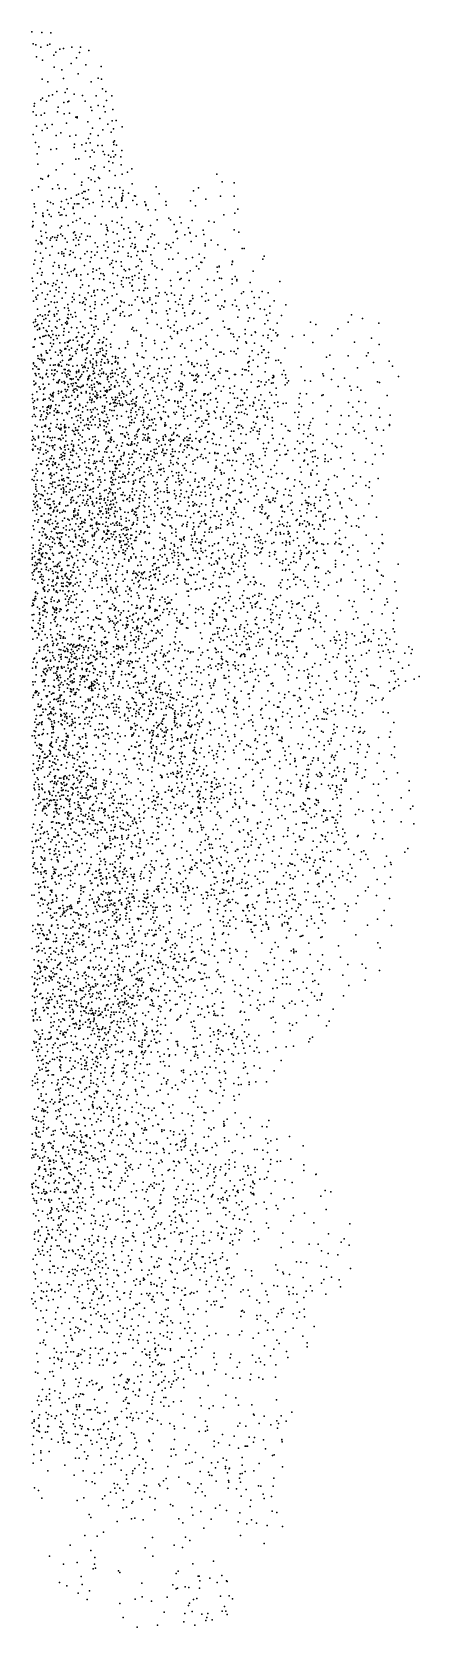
# Model space of a CAD drawing. Header units: metres. Extents: x -23.9 to 23.9, y -28.5 to 28.5.
# Drawn here: x 12.86 to 23.91, y -26.29 to 19.21 of the extents above; entities that cross this region are included whole.
import ezdxf

# ---------------------------------------------------------------- set-up
doc = ezdxf.new("R2010")
doc.units = ezdxf.units.M

msp = doc.modelspace()

# ---------------------------------------------------------------- linework, layer by layer
for p in [(12.8656, 19.2112, 8.331), (13.1434, 19.1963, 8.7389), (13.4007, 19.1848, 8.3657), (12.897, 18.8688, 9.8933), (12.9786, 18.8445, 7.8255), (13.121, 18.7784, 9.6124), (13.3076, 18.8372, 9.0456), (13.373, 18.863, 7.8891), (13.6591, 18.7213, 8.0828), (13.7699, 18.7366, 8.9486), (14.0076, 18.7773, 7.8426), (14.2479, 18.7783, 8.1598), (14.4839, 18.6833, 7.7826), (12.997, 18.4954, 7.515), (13.1682, 18.4068, 7.2116), (13.4933, 18.5481, 9.2845), (13.4976, 18.2042, 9.4333), (13.5508, 18.6342, 7.6277), (13.9797, 18.3134, 9.2519), (14.138, 18.4746, 8.7602), (14.2251, 18.6268, 7.5341), (14.4053, 18.2714, 7.3661), (14.8403, 18.2221, 7.9838), (13.1615, 17.8662, 9.3999), (13.3149, 17.7834, 7.0276), (13.7219, 18.134, 7.1032), (13.7646, 17.8848, 9.3639), (14.1796, 18.0189, 9.009), (14.5522, 17.7918, 6.9752), (14.7522, 17.8955, 8.3574), (14.8517, 17.8671, 7.7059), (13.1656, 17.3187, 6.5054), (13.3441, 17.3919, 10.0458), (13.4512, 17.4183, 9.6713), (13.579, 17.5142, 7.1629), (13.8162, 17.483, 8.8427), (13.8749, 17.5903, 6.868), (14.0679, 17.439, 8.5463), (14.306, 17.4014, 6.569), (14.6951, 17.3906, 6.6956), (14.8823, 17.5845, 7.2196), (14.9769, 17.5134, 8.4235), (15.1427, 17.39, 8.0889), (12.8986, 16.9308, -5.7858), (12.9305, 17.0972, 6.3104), (12.9349, 17.1671, 10.1174), (12.9842, 16.8381, 9.2784), (13.1234, 17.2749, -5.1429), (13.1253, 16.8404, -5.3923), (13.2281, 16.8909, 6.4221), (13.2809, 17.2359, 9.347), (13.5899, 16.9272, 10.4548), (13.6166, 17.0644, 6.51), (13.7776, 17.1945, 7.674), (13.7801, 16.8708, 8.7067), (13.8932, 17.2201, 9.7671), (13.9163, 17.2331, 6.6685), (13.9372, 16.8891, 10.2191), (14.3845, 17.236, 9.293), (14.5417, 17.0687, 6.5957), (14.5729, 16.9653, 9.6078), (14.7542, 17.1154, 8.5685), (14.9118, 17.0821, 6.7995), (14.9519, 16.9302, 7.762), (14.9902, 17.2507, 7.3171), (15.1682, 16.9955, 7.1212), (12.9918, 16.5264, 6.1526), (13.1617, 16.3949, -5.0555), (13.2447, 16.5725, 5.3782), (13.2985, 16.4612, 10.4853), (13.4391, 16.5661, 5.8252), (13.855, 16.608, 6.0054), (14.1131, 16.7759, 7.8353), (14.1552, 16.7636, 8.1808), (14.1585, 16.787, 9.8751), (14.4638, 16.65, 6.4943), (14.5938, 16.4652, 8.6917), (14.8067, 16.7403, 6.4563), (14.8879, 16.4144, 9.7332), (15.0261, 16.5809, 8.9884), (15.1574, 16.6707, 7.5927), (15.1895, 16.4441, 9.509), (15.2716, 16.6804, 6.6814), (15.4359, 16.501, 7.2373), (12.8996, 16.2844, 5.1163), (12.9657, 16.0577, -4.6664), (13.0615, 15.9313, 5.022), (13.5524, 16.2526, 5.2681), (13.6936, 16.329, 5.881), (13.9501, 16.2379, 8.2586), (14.0807, 16.0088, 10.2547), (14.1184, 16.2671, 9.8538), (14.2867, 15.9868, 5.673), (14.4166, 16.04, 5.2267), (14.4743, 16.1667, 10.0204), (14.5263, 16.0457, 8.5688), (14.5313, 16.3083, 6.3572), (14.7419, 15.9706, 6.5331), (14.7503, 16.2586, 8.059), (14.8644, 15.9715, 9.9361), (15.1257, 16.3541, 8.7535), (15.1901, 16.066, 7.8331), (15.2051, 15.9964, 9.7432), (15.2191, 16.1082, 6.6782), (15.2768, 15.9772, 7.0423), (13.0155, 15.7338, 10.5205), (13.4058, 15.86, 10.3999), (13.5695, 15.8731, 5.199), (14.0706, 15.9111, 5.2268), (14.1159, 15.5794, 4.8474), (14.2019, 15.5949, 10.4949), (14.3937, 15.8104, 4.8764), (14.5237, 15.6473, 8.6624), (14.5827, 15.8425, 5.8984), (14.6426, 15.7776, 10.3656), (14.9017, 15.7967, 8.1625), (14.9394, 15.7175, 5.046), (15.048, 15.6936, 6.8885), (15.0551, 15.5128, 5.7456), (15.1181, 15.643, 9.6931), (15.1727, 15.8048, 8.6854), (15.1754, 15.4757, 7.9435), (15.2007, 15.6472, 6.1426), (15.2504, 15.7054, 6.5565), (15.4013, 15.6469, 7.2007), (15.4298, 15.8297, 9.3371), (13.0356, 15.4409, 6.1352), (13.1202, 15.0292, 5.5733), (13.3238, 15.0895, 9.9397), (13.342, 15.1121, 6.2319), (13.5528, 15.2812, 5.04), (13.74, 15.4437, 10.3097), (14.0838, 15.1572, 10.3497), (14.4755, 15.0486, 8.2473), (14.5468, 15.3332, 8.42), (14.6196, 15.2843, 9.2169), (14.6595, 15.3878, 10.3957), (14.763, 15.0547, 10.0384), (14.7882, 15.0273, 4.7021), (14.9262, 15.3555, 10.0767), (15.0738, 15.246, 5.1045), (15.24, 15.1177, 5.9796), (15.4126, 15.4166, 6.3167), (15.4423, 15.1537, 6.577), (15.5925, 15.2145, 7.8109), (15.7167, 15.3061, 7.3507), (18.1365, 15.1523, -1.2681), (12.8692, 14.6929, 6.0109), (13.0489, 14.7876, 9.655), (13.1645, 15.0107, 5.9312), (13.4521, 14.7343, 5.6709), (13.5996, 14.849, 5.2779), (13.6406, 14.7412, 9.881), (13.8194, 14.7353, 5.9326), (14.1967, 14.5876, 9.4405), (14.28, 14.8385, 9.8525), (14.2898, 14.9288, 4.8382), (14.2935, 14.6092, 2.0643), (14.3494, 14.6613, 2.5395), (14.3823, 14.6565, 7.9904), (14.4758, 14.7028, 9.0953), (14.5522, 14.9937, 9.4625), (14.663, 14.9464, 8.582), (14.8015, 14.6872, 4.5681), (15.0612, 14.7769, 5.8859), (15.234, 14.7554, 4.761), (15.3723, 14.7754, 5.5493), (15.4465, 14.6005, 6.835), (15.4655, 14.6872, 7.7907), (15.6182, 14.6162, 2.9516), (15.7238, 14.8802, 7.4907), (16.4071, 14.7924, 2.9493), (16.4976, 14.5885, 3.3618), (17.4734, 14.6799, -1.1749), (17.6152, 14.7672, -1.6584), (18.2925, 14.9371, -1.7645), (18.6371, 14.9102, -1.3398), (12.9299, 14.3106, 9.2994), (12.9422, 14.2236, -8.3307), (13.3047, 14.1266, 0.5586), (13.3053, 14.3867, 5.5745), (13.3927, 14.3407, 9.8269), (13.4664, 14.3071, 6.3431), (13.689, 14.2076, 5.1161), (13.7053, 14.3757, 0.095), (13.7809, 14.1543, 0.5427), (13.8555, 14.4307, 9.8022), (13.9015, 14.3208, 2.6066), (13.9863, 14.4668, 8.4168), (14.0369, 14.1727, 1.8432), (14.0392, 14.2115, 5.0441), (14.0813, 14.3034, 7.6275), (14.1405, 14.5548, 5.5357), (14.1552, 14.3066, 9.0725), (14.2029, 14.3117, 0.1937), (14.3216, 14.1989, 4.8457), (14.3329, 14.4735, 8.646), (14.4062, 14.4341, -0.4718), (14.4599, 14.4445, 4.6533), (14.4955, 14.3085, 8.1725), (14.6074, 14.3431, 0.5882), (14.8518, 14.5573, 2.4766), (14.8675, 14.2353, 1.18), (14.8894, 14.3762, 1.9598), (15.0725, 14.3767, -0.8639), (15.1392, 14.4854, -0.3724), (15.1648, 14.2172, 0.8051), (15.2564, 14.3227, 2.4846), (15.2692, 14.2755, 8.0068), (15.3028, 14.2061, 5.1135), (15.4191, 14.3847, 1.8588), (15.4255, 14.4899, 0.4801), (15.4289, 14.4632, 5.3946), (15.4432, 14.4164, 7.4155), (15.4592, 14.5393, 6.0471), (15.5501, 14.2024, 5.8325), (15.7445, 14.3988, 0.0269), (15.7887, 14.5365, 2.2077), (15.8193, 14.5258, 6.5434), (15.8535, 14.2838, 6.0592), (16.0825, 14.3678, 0.7424), (16.1114, 14.2581, 3.6502), (16.1187, 14.2857, 1.8934), (16.1781, 14.1391, 1.1499), (16.3876, 14.1392, 0.1574), (16.6858, 14.3724, 2.6187), (16.6952, 14.2659, 0.989), (17.3873, 14.3947, -1.8752), (17.5274, 14.2499, -1.0024), (17.8284, 14.4376, -0.6651), (18.2447, 14.524, -1.9683), (18.6339, 14.5255, -0.8447), (18.7352, 14.1587, -1.2442), (12.8898, 13.7996, 0.8775), (12.9017, 13.6854, -0.1627), (12.9761, 14.0508, 0.2347), (13.1728, 14.0447, 9.0484), (13.1799, 13.9787, 5.3447), (13.1824, 13.9451, 7.5464), (13.2105, 13.7684, -0.5196), (13.2723, 13.7054, 8.9484), (13.3587, 14.0008, 9.4599), (13.4177, 13.9454, -8.7578), (13.636, 14.0646, 5.7548), (13.6713, 13.9796, 8.882), (13.7087, 13.6726, 7.4229), (13.7145, 13.9952, 8.0328), (13.8402, 13.9728, 4.7084), (13.898, 13.6937, 7.1016), (14.0359, 13.7807, -7.8099), (14.0693, 14.0348, -0.429), (14.136, 13.8366, 1.3532), (14.2367, 13.889, 7.6613), (14.3755, 13.7642, 7.2934), (14.4958, 13.7415, 4.7301), (14.6733, 13.9536, 8.1149), (14.8401, 13.7311, 4.668), (14.9872, 13.6979, -1.1687), (15.1546, 13.8104, 7.9076), (15.2917, 13.7722, 5.3243), (15.4159, 13.7012, -0.9026), (15.4298, 13.9214, 7.695), (15.8374, 13.7894, 6.9361), (15.9272, 13.7252, 1.232), (16.0213, 13.6576, -0.3797), (16.2447, 13.6922, 1.848), (16.436, 13.8508, 2.421), (16.7744, 13.8968, 0.0066), (16.8187, 13.8497, 2.7441), (16.9267, 13.7135, 1.1767), (17.0809, 13.9271, 0.4109), (17.126, 13.7678, -1.8884), (17.432, 13.8292, -1.3292), (17.913, 13.8136, -0.4824), (18.0681, 13.7797, -2.5363), (18.3373, 13.9971, -0.7402), (18.6494, 14.0433, -1.77), (12.8768, 13.649, -15.8478), (12.9904, 13.2635, -15.0053), (13.1082, 13.2135, 8.037), (13.1234, 13.5238, 7.6857), (13.1425, 13.3819, 8.7975), (13.2588, 13.4932, 4.8824), (13.292, 13.3403, -7.6081), (13.3826, 13.2676, -1.3588), (13.4033, 13.3243, -4.6577), (13.4495, 13.3643, 8.6244), (13.5216, 13.3503, 7.5255), (13.5632, 13.2706, -0.7388), (13.5833, 13.3438, 4.6521), (13.6031, 13.4047, 8.1785), (13.6735, 13.6242, 8.5859), (13.6925, 13.4438, -8.6195), (13.7387, 13.3945, 1.1476), (13.8096, 13.3199, 7.2452), (13.8703, 13.2154, 2.1215), (14.0466, 13.2807, -2.0433), (14.0535, 13.4813, -7.2773), (14.0775, 13.5075, 1.8219), (14.1118, 13.4137, 7.0992), (14.1244, 13.3361, 0.8572), (14.191, 13.2675, -4.3991), (14.2272, 13.358, 1.3321), (14.2769, 13.4527, -8.3575), (14.4064, 13.2848, 7.6343), (14.4467, 13.3831, 2.9682), (14.5277, 13.3728, -1.5586), (14.6715, 13.1997, 4.1714), (14.9874, 13.4342, 4.1625), (15.0071, 13.6295, 6.0093), (15.0087, 13.5785, 3.3252), (15.0101, 13.2228, 7.8363), (15.0292, 13.5365, -8.1643), (15.1812, 13.4992, 4.4482), (15.213, 13.1961, 3.6316), (15.3007, 13.4471, 7.8707), (15.3479, 13.2385, 5.6579), (15.482, 13.2894, 4.6013), (15.487, 13.5964, -8.3226), (15.6172, 13.6182, 5.8492), (15.6537, 13.3278, 4.1845), (15.6554, 13.5016, -7.8583), (15.6783, 13.4977, 7.5552), (15.7957, 13.3459, 6.9286), (15.9725, 13.5589, 6.0658), (15.9925, 13.6387, 6.5207), (16.1817, 13.2873, 6.236), (16.2535, 13.3653, 1.3337), (16.2932, 13.4524, -0.0505), (16.362, 13.4257, -3.2299), (16.8932, 13.2073, 1.2779), (16.9668, 13.499, 3.6034), (17.0004, 13.523, -1.3702), (17.0138, 13.3144, -3.2614), (17.2263, 13.4185, 2.148), (17.3324, 13.6196, 0.9561), (17.3731, 13.4864, -0.2079), (17.3834, 13.4688, -0.7989), (17.4072, 13.2308, 3.81), (17.549, 13.3839, -2.3357), (17.7492, 13.5535, 2.5269), (17.7732, 13.4316, 1.07), (17.9797, 13.2739, -0.3227), (18.6341, 13.5689, -2.2304), (18.7682, 13.4946, -0.7955), (12.9784, 12.9524, -7.9686), (13.0463, 13.1666, -2.6189), (13.1058, 12.8984, 7.3117), (13.1426, 13.1672, -4.2129), (13.1442, 13.1661, 4.8804), (13.1447, 13.1809, 8.451), (13.1803, 12.7606, -4.7931), (13.2604, 13.0446, -3.2604), (13.3729, 12.8436, -7.7283), (13.4435, 13.0889, -3.7734), (13.6219, 12.896, -8.3739), (13.7178, 12.9426, 4.7562), (13.7188, 12.8798, 1.0254), (13.7747, 12.8923, 6.5174), (13.7797, 12.8176, 1.9044), (13.8264, 13.0153, -4.9761), (13.9373, 12.8571, 7.1671), (13.9601, 12.8588, 1.4369), (13.9641, 12.9654, 6.8325), (14.0432, 12.9218, -7.1715), (14.0981, 12.7731, -8.4454), (14.1219, 13.1232, 7.5277), (14.2038, 13.1477, 4.4986), (14.2475, 12.7443, -2.3695), (14.3719, 12.8768, 0.8777), (14.4381, 12.9484, 4.3436), (14.5584, 12.7806, 3.9953), (14.5627, 12.936, 2.7923), (14.6555, 12.8459, 7.7593), (14.7278, 12.9311, 0.0997), (14.7317, 13.0818, 3.8029), (14.8526, 12.7596, -0.4239), (14.9197, 13.1262, 3.2836), (14.968, 12.9628, -0.8533), (15.0204, 12.7653, -7.5815), (15.0379, 13.0682, -8.7317), (15.2165, 12.9278, 7.5288), (15.3158, 12.951, -4.0396), (15.3555, 13.1024, 0.1633), (15.4614, 13.0856, 5.3739), (15.6064, 12.9009, 5.0162), (15.6123, 12.8178, 3.621), (15.6845, 13.0873, -3.2724), (15.6959, 12.7956, -4.833), (15.7197, 13.1789, 5.6627), (15.7869, 13.047, 4.4883), (15.8082, 13.1485, 7.3861), (15.8215, 13.0809, -3.7614), (15.854, 12.8366, 5.7682), (15.8829, 12.9488, 4.0505), (16.0171, 12.9631, -0.0624), (16.0418, 12.9461, -7.9593), (16.1163, 12.9537, 5.9845), (16.1491, 13.1082, -2.6996), (16.1629, 13.0743, 6.6326), (16.2521, 12.856, -4.1852), (16.3481, 13.0462, 3.8614), (16.4712, 13.1859, 1.8695), (16.6725, 13.0159, -2.4748), (16.701, 13.1606, -1.3073), (16.7663, 13.1282, -3.6935), (16.8249, 13.0638, 4.0138), (17.0377, 12.9007, 2.1696), (17.2658, 12.7398, -0.0616), (17.446, 12.7755, -2.3186), (17.6311, 12.868, 1.4639), (17.7907, 12.7713, -0.0724), (17.8059, 13.1689, 3.1406), (17.8095, 13.1095, 0.2556), (18.1698, 13.1394, 0.5603), (18.3812, 13.0075, -2.163), (18.8623, 13.0333, -1.0434), (18.9177, 13.0368, -1.9118), (19.4892, 12.8168, -0.8143), (12.9148, 12.5843, -5.7616), (12.9509, 12.697, 1.4805), (13.0272, 12.3251, -6.2032), (13.1038, 12.4629, -2.3558), (13.1342, 12.6594, -1.6302), (13.1532, 12.3455, 5.846), (13.4676, 12.3184, 0.787), (13.4736, 12.5302, 7.0852), (13.5117, 12.632, 5.3502), (13.6312, 12.5437, -2.7432), (13.6388, 12.493, -4.9602), (13.715, 12.2967, 4.873), (13.8083, 12.4584, 6.9464), (13.8224, 12.5709, -3.592), (13.8793, 12.3496, 4.4866), (13.9802, 12.3752, 2.8491), (14.0474, 12.405, -7.88), (14.0806, 12.4416, 6.7285), (14.1364, 12.2931, -2.8264), (14.2628, 12.2867, 7.1022), (14.3642, 12.5482, 4.2675), (14.4631, 12.3046, -3.8218), (14.5277, 12.6514, -7.7606), (14.6057, 12.3709, 3.3278), (14.6156, 12.4576, -4.7798), (14.7073, 12.4173, 3.9249), (14.7908, 12.4611, 7.5464), (14.8289, 12.3185, -2.6956), (14.8957, 12.3141, -4.3868), (15.0852, 12.5774, -8.6532), (15.1356, 12.6183, 2.5767), (15.1647, 12.6873, -1.9525), (15.1694, 12.3168, 3.6851), (15.1841, 12.4874, -0.8371), (15.267, 12.6596, -4.5516), (15.4124, 12.6511, 0.4908), (15.4231, 12.5251, 5.2272), (15.4942, 12.4372, -7.6845), (15.5375, 12.3995, -1.9056), (15.639, 12.4482, 3.7555), (15.6506, 12.434, 6.0065), (15.8431, 12.5131, 4.0368), (15.8945, 12.5352, 2.602), (15.9261, 12.3291, 5.1841), (15.9457, 12.7266, 4.651), (15.9898, 12.4378, -5.0031), (15.9908, 12.6593, 7.5451), (16.2952, 12.6794, 6.6142), (16.2984, 12.5974, -0.1383), (16.3746, 12.5334, 1.2965), (16.4309, 12.4776, 1.9956), (16.5848, 12.4338, -1.8474), (16.7696, 12.7256, -0.9964), (16.8822, 12.7277, -3.9672), (17.024, 12.3542, -1.1326), (17.2934, 12.3388, -3.961), (17.3752, 12.3919, -3.3985), (17.5642, 12.5251, -0.7348), (17.6259, 12.4527, 1.2567), (17.6791, 12.647, 2.7289), (17.7158, 12.6317, 3.5489), (18.151, 12.5017, -0.5315), (18.1563, 12.3681, -2.2818), (18.2017, 12.5319, 1.2519), (18.2072, 12.5068, 3.2372), (18.57, 12.5766, 0.9472), (18.5859, 12.6519, 0.2895), (18.5877, 12.6718, -1.4555), (19.1773, 12.3836, -1.6627), (19.4543, 12.7282, -1.352), (12.8729, 12.1845, 6.0151), (12.8943, 12.0903, -1.9289), (12.9964, 11.9037, 6.9578), (13.1222, 12.0192, -5.3518), (13.1363, 12.272, -14.039), (13.2257, 12.082, 1.2374), (13.2403, 12.0474, -0.6596), (13.3163, 12.0256, 5.6079), (13.4497, 11.965, -1.1493), (13.4803, 12.043, -4.6503), (13.5481, 12.0064, -16.0166), (13.5561, 11.8535, -1.6725), (13.5896, 12.1191, 7.1273), (13.6381, 11.9168, 2.6776), (13.7241, 12.0634, 3.1743), (13.8411, 11.9248, 6.9335), (13.9241, 12.2653, 1.2777), (14.1368, 12.2429, 1.9794), (14.2552, 11.9252, 7.0031), (14.26, 12.1336, -5.163), (14.3048, 11.9992, 4.6741), (14.4859, 11.9721, -3.4575), (14.6182, 12.1656, 4.5443), (14.6373, 11.8379, 7.2071), (14.7356, 11.85, 5.1826), (14.7904, 12.1729, 7.3145), (14.8803, 11.8557, 3.2394), (14.913, 12.1521, 5.0931), (14.9215, 12.2674, -3.3336), (14.9342, 11.8305, 4.6053), (15.0923, 12.0616, -0.4967), (15.1909, 12.0357, 4.0473), (15.2126, 11.9133, -2.2669), (15.3068, 12.2609, -8.2293), (15.4199, 12.1101, 7.2849), (15.4248, 12.0047, -3.0242), (15.4689, 11.9428, 6.0838), (15.4707, 12.2042, 6.3512), (15.5645, 12.1921, 2.274), (15.6266, 12.1974, -1.041), (15.6591, 12.0585, -2.449), (15.7124, 11.9577, 7.059), (15.7258, 11.9768, -1.5855), (15.726, 12.2374, 5.6969), (15.7293, 12.1353, 3.9865), (15.8039, 12.2596, 0.0604), (15.9189, 12.184, 7.3921), (15.9213, 11.8445, 5.8016), (16.0581, 11.8324, 5.3995), (16.0634, 12.1538, 4.2104), (16.0793, 12.0378, -1.9234), (16.0798, 12.2376, 3.292), (16.0934, 11.9066, -4.832), (16.1037, 12.1373, 6.7145), (16.1599, 11.9022, 4.6683), (16.1951, 12.2808, 7.2139), (16.3972, 12.1449, 2.527), (16.4214, 11.9118, -1.0205), (16.8167, 12.1233, -4.259), (16.8327, 11.9695, 3.7697), (17.0839, 12.1463, 0.005), (17.1258, 12.1745, 2.0293), (17.1948, 11.9042, -1.1062), (17.3533, 12.1194, -2.977), (17.713, 11.9285, -0.6445), (17.8754, 12.1469, -0.0614), (18.0671, 12.1182, 1.5251), (18.22, 12.1835, 3.6811), (18.2681, 12.1736, 2.5746), (18.2799, 11.8523, -0.555), (18.5788, 12.1607, 3.2533), (18.5793, 12.0243, 0.2986), (18.6641, 12.2385, 1.5166), (18.706, 12.149, -1.5969), (18.7144, 12.1141, -0.4157), (19.0912, 12.0633, 0.439), (19.941, 12.0875, -0.953), (12.8942, 11.8219, -15.781), (12.9071, 11.5307, 4.8211), (12.9787, 11.6452, -6.409), (12.9912, 11.5873, -1.3975), (13.0328, 11.7008, -14.7028), (13.154, 11.7694, -11.1863), (13.2343, 11.3839, 4.8612), (13.255, 11.5887, -5.9633), (13.3088, 11.7221, -0.2433), (13.3406, 11.4266, 5.8969), (13.3857, 11.8121, -16.7576), (13.414, 11.515, -13.5907), (13.5051, 11.4916, 5.5571), (13.5103, 11.6704, -14.3729), (13.5853, 11.5035, -4.5167), (13.6337, 11.7934, 1.5521), (13.7247, 11.6212, 6.7154), (13.8241, 11.7704, -14.8982), (13.8932, 11.4369, 3.5924), (14.0091, 11.5134, -1.0771), (14.0218, 11.6484, -1.6235), (14.0636, 11.7545, 5.3685), (14.0704, 11.5761, -2.5483), (14.2249, 11.6992, 6.6608), (14.2289, 11.4964, 2.16), (14.3102, 11.4781, 5.6805), (14.3327, 11.5156, 6.3523), (14.3725, 11.6248, -14.7211), (14.3847, 11.4328, 6.0256), (14.4101, 11.5783, -15.3066), (14.472, 11.7673, 3.5495), (14.5284, 11.3799, -5.4837), (14.5596, 11.6772, -5.0031), (14.6351, 11.788, 5.5268), (14.6633, 11.6956, 5.9278), (14.6689, 11.5086, 6.7564), (14.6734, 11.4347, -3.4136), (14.8632, 11.4379, 5.7655), (14.9377, 11.5692, 6.3424), (15.0106, 11.6358, 6.9646), (15.0322, 11.4881, -6.213), (15.1512, 11.687, 4.3373), (15.2902, 11.7285, 6.5974), (15.3779, 11.3919, 3.2854), (15.4055, 11.5413, 6.0697), (15.4208, 11.5077, -5.8095), (15.4983, 11.4898, 4.6071), (15.64, 11.4195, -0.9218), (15.7154, 11.4201, 5.9239), (15.747, 11.8284, 1.5591), (15.8136, 11.5705, -6.1881), (15.8758, 11.6557, 4.3618), (16.003, 11.6172, 5.1418), (16.0282, 11.5187, -1.876), (16.054, 11.4875, -6.7285), (16.1607, 11.5122, -7.3058), (16.2271, 11.6255, -7.9591), (16.232, 11.5704, 0.0587), (16.2973, 11.4351, -5.6706), (16.397, 11.4714, -6.3753), (16.4036, 11.6791, 3.4501), (16.4653, 11.6701, 1.2466), (16.4982, 11.769, -4.0707), (16.6654, 11.7802, -6.7655), (16.7092, 11.7235, 0.0463), (16.7543, 11.5331, -3.3321), (16.8432, 11.7633, 2.2884), (16.9282, 11.7019, -8.1888), (16.9611, 11.5085, -0.9814), (17.0455, 11.432, -5.2206), (17.086, 11.5876, -3.666), (17.1216, 11.7049, -2.9664), (17.1619, 11.4293, 2.3747), (17.3636, 11.4415, 4.2545), (17.3679, 11.5339, -7.8153), (17.3957, 11.545, -1.4399), (17.4491, 11.6946, 1.192), (17.4537, 11.6027, -5.6911), (17.7109, 11.6686, 2.1964), (17.8209, 11.531, 0.2367), (17.8308, 11.7461, -5.041), (17.8979, 11.5632, -1.3586), (18.1112, 11.7023, 3.8197), (18.1677, 11.3989, -4.8887), (18.2785, 11.4002, -5.4364), (18.3676, 11.525, 1.5799), (18.3696, 11.5441, -1.0656), (18.5874, 11.4283, 3.8302), (18.6645, 11.5619, -5.1266), (18.7037, 11.3847, 3.1626), (18.8414, 11.7484, -0.6701), (18.8974, 11.7971, 1.48), (19.0058, 11.4079, -5.6163), (19.1353, 11.8037, -1.5563), (19.2072, 11.6374, -4.3375), (19.2113, 11.4686, -5.1278), (19.3467, 11.6383, -6.0178), (19.4319, 11.8027, 0.6492), (19.6065, 11.7732, -0.2157), (19.656, 11.387, 0.8746), (19.7712, 11.5408, -1.6182), (20.1115, 11.4293, -0.7345), (12.9107, 10.9248, -2.3705), (12.9652, 10.9534, -9.4421), (12.9704, 11.0084, 3.632), (13.0279, 11.3054, -5.0592), (13.0302, 11.111, -3.8139), (13.0971, 11.1409, 0.4211), (13.1665, 11.1049, -4.2858), (13.2012, 11.0087, -10.1404), (13.2451, 11.1418, 6.1306), (13.2603, 11.0362, 6.6829), (13.3314, 11.1299, -2.9858), (13.3491, 11.2315, -10.6506), (13.3641, 10.9578, 4.5764), (13.3652, 11.2499, -16.8721), (13.4964, 11.1554, 4.8983), (13.508, 11.1, -0.5904), (13.5442, 11.3505, 3.1895), (13.5792, 11.1735, -14.02), (13.5859, 10.9643, -10.9933), (13.6177, 11.2551, 6.6476), (13.6531, 11.0064, -15.8464), (13.7912, 11.343, 1.2052), (13.857, 10.9534, -2.0581), (13.8755, 11.0562, 6.8482), (13.8981, 11.1502, -2.7445), (13.8987, 11.3296, 1.8292), (13.9114, 11.0322, 3.3178), (13.9152, 11.2676, -16.2814), (13.9743, 11.1477, 5.8484), (14.0205, 11.0709, -3.3029), (14.1019, 11.2106, 6.3977), (14.1192, 11.0958, -15.6757), (14.2551, 10.9436, 6.7048), (14.3767, 11.2842, 3.6692), (14.5289, 11.0469, 0.3105), (14.542, 11.2389, -0.1391), (14.5684, 11.0358, 6.5864), (14.6455, 11.3258, -6.4817), (14.6739, 11.1118, -15.1752), (14.6778, 11.013, 2.2687), (14.6875, 11.1147, 5.9449), (14.9216, 10.9638, 6.4007), (14.9988, 11.1705, 5.2384), (15.0271, 11.0128, 3.7496), (15.053, 11.0726, 1.7908), (15.1802, 11.2644, -5.1996), (15.246, 11.2719, -6.8006), (15.2656, 11.3248, 4.8556), (15.379, 11.1262, 2.6173), (15.3915, 11.1768, 5.8258), (15.4614, 11.2313, -0.3089), (15.5038, 11.1039, 1.5194), (15.6411, 11.1129, 5.5902), (15.6914, 11.1396, 5.2114), (15.9127, 11.2714, -5.2454), (16.1335, 11.0345, -0.0816), (16.2818, 11.2616, 1.4932), (16.2936, 11.2137, -1.3626), (16.4053, 11.1982, -8.2821), (16.7023, 11.2525, -2.6224), (16.7336, 11.1694, -0.0899), (16.7527, 10.9901, -5.977), (16.7982, 11.3136, 1.0827), (16.981, 10.9524, -5.217), (16.9862, 11.2439, 3.9935), (17.1738, 11.3277, -0.0296), (17.2148, 11.2006, -5.8759), (17.226, 11.1135, -8.164), (17.4423, 11.1657, -3.1402), (17.4681, 11.1918, -4.3821), (17.4986, 11.2511, 1.4975), (17.6529, 11.1914, -6.8214), (17.8469, 11.0247, -2.3054), (17.8828, 11.0468, -4.0847), (18.2391, 11.3049, 2.2193), (18.3219, 10.9638, 4.2439), (18.3424, 11.3586, -4.2891), (18.7364, 11.0758, -3.5129), (18.7737, 11.2845, -6.4003), (19.0356, 10.9593, 3.2969), (19.0359, 11.3413, -4.0114), (19.0672, 11.0544, -1.1719), (19.1953, 11.0371, -6.9957), (19.3781, 11.3117, 1.3815), (19.5012, 11.2978, -5.5879), (19.5517, 11.1345, 1.7748), (19.5914, 10.9828, -1.3324), (19.6524, 11.1877, -6.7312), (19.9872, 11.1203, -6.3304), (20.8111, 10.9291, -6.6581), (21.8879, 10.9365, -6.7331), (21.9852, 11.1457, -6.2647), (22.2978, 11.0377, -5.8919), (12.9474, 10.8126, -14.4189), (13.0086, 10.8404, 5.7842), (13.0285, 10.7096, 0.8104), (13.0294, 10.8611, -13.6909), (13.0792, 10.729, 3.2328), (13.0806, 10.7609, -10.5557), (13.0936, 10.4944, -8.6035), (13.098, 10.4863, 6.6297), (13.1515, 10.8911, 3.9443), (13.1745, 10.527, 5.8347), (13.1991, 10.7742, -15.9727), (13.2182, 10.533, -10.9444), (13.2613, 10.5555, -21.3424), (13.2713, 10.6929, -11.623), (13.301, 10.6643, 6.8789), (13.3365, 10.5657, 4.113), (13.3469, 10.8186, -2.0219), (13.3554, 10.5424, -0.5802), (13.4037, 10.4913, 1.1618), (13.4364, 10.6864, -3.6202), (13.4639, 10.5831, 15.6286), (13.5367, 10.8018, -16.3306), (13.5531, 10.5492, 4.9202), (13.5798, 10.7612, -2.4634), (13.582, 10.4685, -0.0748), (13.6321, 10.5493, -15.1165), (13.7222, 10.8531, 5.6569), (13.7695, 10.5618, 7.2279), (13.7773, 10.6704, 15.0004), (13.7849, 10.7491, 15.7977), (13.8182, 10.9125, -14.3626), (13.8601, 10.8709, 15.3809), (13.8793, 10.9008, -1.398), (13.9149, 10.6433, -0.6066), (13.9921, 10.7833, -5.1856), (14.1252, 10.4971, 5.5597), (14.1414, 10.5131, -1.6246), (14.1495, 10.77, 3.7282), (14.1934, 10.6331, -2.2335), (14.2815, 10.5066, 0.9674), (14.3083, 10.4951, 6.8495), (14.3194, 10.8086, 15.3644), (14.3539, 10.5737, 2.1559), (14.3843, 10.7692, -6.3627), (14.4759, 10.6225, -14.8691), (14.5644, 10.8493, -6.7846), (14.577, 10.5079, 15.2205), (14.5972, 10.5261, 15.5978), (14.6351, 10.7876, -3.5755), (14.6382, 10.6939, -2.7017), (14.649, 10.6, 1.4511), (14.699, 10.8073, -5.7347), (14.753, 10.73, 5.5832), (14.9154, 10.4944, -0.5711), (14.9238, 10.8877, -0.239), (15.1338, 10.6474, 6.2331), (15.217, 10.8451, -5.5572), (15.7151, 10.7336, -6.6062), (15.7438, 10.7766, 2.8063), (15.7704, 10.6835, -0.988), (15.8493, 10.6908, 2.1438), (15.9668, 10.5351, -0.1488), (15.9669, 10.5701, -5.2649), (16.12, 10.4791, 3.3326), (16.1634, 10.9035, -7.506), (16.4357, 10.8663, -5.3749), (16.5515, 10.7569, -1.407), (16.7403, 10.8179, 2.6795), (16.815, 10.5254, -7.2091), (16.8161, 10.7659, 1.3158), (16.8574, 10.4682, -1.6802), (16.9255, 10.6785, -8.0049), (16.9268, 10.8503, -3.3805), (17.0212, 10.6094, 3.4583), (17.022, 10.6571, 0.0208), (17.134, 10.709, -7.5898), (17.2786, 10.6957, -4.2081), (17.3055, 10.7689, -7.1526), (17.3698, 10.8177, 1.3922), (17.4598, 10.7496, 3.7466), (17.6195, 10.8757, 2.3393), (17.7131, 10.9015, 0.1418), (17.8349, 10.536, -6.5024), (17.9941, 10.7166, -2.8177), (18.1584, 10.5531, -5.7623), (18.3596, 10.7887, 2.1548), (18.4635, 10.7309, -3.082), (18.5052, 10.7397, 1.5734), (18.5379, 10.6099, -6.037), (18.6075, 10.5865, -0.8366), (18.6254, 10.5131, 2.4356), (18.7735, 10.5178, 4.0919), (18.9456, 10.7211, 0.1247), (18.9468, 10.6026, -3.2999), (19.1258, 10.5575, -7.7324), (19.2304, 10.6542, 2.8662), (19.2394, 10.6377, -3.7481), (19.4653, 10.5509, 3.2984), (19.5122, 10.8817, -4.7746), (19.5915, 10.4819, -7.6145), (19.6051, 10.5572, 2.1338), (19.66, 10.7279, -5.6069), (19.7509, 10.7055, -6.9211), (19.8189, 10.6289, 1.706), (19.8585, 10.5453, -6.0031), (19.8596, 10.9057, 0.1778), (19.8769, 10.5688, -0.6357), (20.3023, 10.5255, -6.3071), (20.6284, 10.5575, -7.5776), (20.9673, 10.861, -7.1252), (21.4242, 10.5544, -7.1206), (21.5913, 10.7458, -6.4302), (22.5467, 10.4742, -5.7053), (22.7649, 10.9072, -6.4576), (12.8986, 10.2144, 0.0335), (12.9269, 10.226, -8.2255), (12.9484, 10.4394, -20.8404), (12.9529, 10.4554, -9.1887), (13.1322, 10.013, -22.0422), (13.1425, 10.3281, -10.3027), (13.154, 10.3145, -9.6699), (13.1626, 10.3061, 3.1568), (13.2726, 10.1119, 7.3133), (13.2832, 10.0589, 7.9107), (13.3131, 10.0513, -5.4283), (13.3751, 10.1355, 3.4425), (13.3963, 10.3345, -4.7581), (13.4328, 10.2346, 4.7264), (13.4812, 10.4267, 5.2794), (13.4841, 10.3102, 7.5733), (13.5354, 10.0797, 11.0867), (13.6582, 10.3385, 5.7047), (13.6716, 10.1313, 8.2237), (13.6815, 10.0612, -20.9152), (13.7121, 10.1019, 1.1396), (13.803, 10.1583, 3.3228), (13.8066, 10.3439, -5.2696), (13.8113, 10.1809, 17.0707), (13.8298, 10.168, 14.7841), (13.8789, 10.2505, 16.1606), (13.8795, 10.3607, 16.5292), (13.9032, 10.3644, -3.8506), (13.9141, 10.3892, -0.9986), (13.923, 10.1417, 5.4605), (13.9518, 10.4235, 7.6517), (13.9926, 10.1892, 0.1839), (14.0418, 10.4231, 2.5592), (14.1076, 10.1002, 8.2153), (14.1309, 10.0357, -1.9932), (14.1519, 10.1542, -5.5662), (14.1692, 10.389, 14.8074), (14.2156, 10.2757, -2.6081), (14.2848, 10.2572, 16.2274), (14.2912, 10.2192, -4.742), (14.3058, 10.1255, -4.0724), (14.306, 10.2978, 7.8176), (14.3077, 10.1472, 14.0106), (14.3751, 10.164, 6.8922), (14.4199, 10.1509, 14.8509), (14.438, 10.0474, 12.0808), (14.4402, 10.3235, 3.9633), (14.4468, 10.1965, 5.3545), (14.4714, 10.3476, 16.5513), (14.4979, 10.3983, -5.8863), (14.6616, 10.1696, 8.0719), (14.7077, 10.057, 6.927), (14.7546, 10.0686, 13.9834), (14.7579, 10.3385, 7.2134), (14.7767, 10.3422, 1.8557), (14.7883, 10.4291, 6.768), (14.813, 10.0932, 5.3166), (14.8149, 10.1758, 14.4517), (14.8729, 10.1934, 3.8028), (14.8744, 10.3383, 7.7591), (14.8858, 10.1349, -6.9109), (14.9017, 10.3728, 0.4227), (14.9795, 10.271, 1.2425), (14.9803, 10.028, -0.9816), (14.9947, 10.4495, -3.1936), (14.9958, 10.1167, 7.1052), (15.1107, 10.306, 6.0445), (15.1155, 10.2156, 7.5007), (15.3503, 10.1798, -0.2281), (15.5362, 10.1979, -6.9185), (15.5954, 10.3769, 3.7829), (15.5995, 10.3075, 1.3838), (15.8716, 10.0395, 1.0544), (16.0056, 10.2602, -1.1867), (16.0108, 10.3445, 2.5945), (16.1098, 10.11, -6.7854), (16.3645, 10.4127, -4.944), (16.3662, 10.3225, 1.0791), (16.5682, 10.1491, 3.2032), (16.6513, 10.3593, 0.0562), (16.7131, 10.182, 2.2041), (17.1055, 10.2509, -6.8568), (17.1548, 10.3119, 1.2948), (17.2293, 10.1881, -1.8993), (17.4129, 10.411, -0.3456), (17.55, 10.1183, 0.9221), (17.6689, 10.4412, -1.8592), (17.6788, 10.1791, -6.2236), (17.8229, 10.3422, -2.2887), (17.8653, 10.2895, -0.3036), (18.0409, 10.1637, 2.2251), (18.2237, 10.072, -5.7764), (18.2641, 10.078, 4.2004), (18.3425, 10.0219, -2.3989), (18.5424, 10.1077, -0.4612), (18.634, 10.0992, 0.118), (18.6889, 10.0281, 1.7832), (18.7181, 10.4072, -6.5701), (18.7404, 10.1764, -7.5808), (18.9688, 10.3752, -6.1783), (18.9846, 10.3376, 2.0992), (19.1488, 10.11, 4.3944), (19.2183, 10.3341, -5.4804), (19.4122, 10.2474, -6.3957), (19.4185, 10.0647, -3.8488), (19.4724, 10.1422, 3.6728), (19.4914, 10.146, 0.8115), (19.6097, 10.0713, -0.9972), (19.7029, 10.3967, -4.1912), (20.0803, 10.1921, 2.0916), (20.8802, 10.3534, -6.3155), (22.0642, 10.3578, -5.6586), (22.4524, 10.0572, -6.9767), (22.7706, 10.2931, -6.676), (12.8898, 9.6039, 11.2058), (12.909, 9.7699, -9.0835), (12.9114, 9.7421, -19.3261), (12.949, 9.6896, -18.4779), (12.9922, 9.6564, -16.2311), (13.0339, 9.9672, 1.0666), (13.0415, 9.8994, -4.6433), (13.0455, 9.5912, 10.8884), (13.076, 9.5914, 0.6021), (13.0868, 9.8732, 8.1972), (13.1368, 9.9748, 11.2202), (13.1456, 9.8786, 3.381), (13.1536, 9.8281, 0.0097), (13.1879, 9.7723, 7.1399), (13.2174, 9.8642, 3.9614), (13.2354, 9.8502, 11.8008), (13.2867, 9.5631, 8.6164), (13.3885, 9.7101, -20.637), (13.4089, 9.8954, 4.5236), (13.4308, 9.5674, -17.6895), (13.4795, 9.7066, -18.5939), (13.5103, 9.5647, 16.8361), (13.5254, 9.7115, 10.7073), (13.5264, 9.5746, -4.1216), (13.6087, 9.9866, 11.7484), (13.6142, 9.7034, 15.722), (13.6264, 9.7351, 0.0749), (13.6293, 9.6983, 8.5243), (13.6329, 9.6906, 4.8019), (13.6454, 9.7176, 16.2052), (13.6791, 9.7918, 14.9989), (13.7089, 9.6733, 4.3266), (13.7314, 9.9774, -21.4726), (13.7374, 9.8375, -5.6286), (13.7803, 9.585, 14.5096), (13.8158, 9.5817, 5.1334), (13.8574, 9.7248, 10.7923), (13.9133, 9.5641, 15.2053), (13.9138, 9.7104, 11.8554), (13.9144, 9.8489, 14.0582), (13.951, 9.9916, 11.3902), (13.9518, 9.8771, 2.6024), (13.973, 9.8702, 17.322), (13.9837, 9.8929, -4.3324), (14.0225, 9.9582, 0.6944), (14.0352, 9.6808, 4.2274), (14.1512, 9.6928, -5.4672), (14.1531, 9.6933, 13.7751), (14.2077, 9.567, 8.259), (14.2886, 9.7064, 6.6672), (14.3211, 9.6358, -21.0922), (14.3541, 9.6716, 15.7201), (14.3604, 9.6805, 3.392), (14.3867, 9.6363, 9.8486), (14.391, 9.8619, 17.3054), (14.3925, 9.7692, -4.6609), (14.4189, 9.9052, 4.781), (14.4646, 9.6247, 4.476), (14.5307, 9.8229, -1.6849), (14.5333, 9.7713, -5.7377), (14.5562, 9.9915, 12.4495), (14.5951, 9.6483, 16.147), (14.601, 9.7364, 1.8915), (14.6042, 9.7197, 10.4518), (14.6096, 9.8869, 15.3223), (14.6365, 9.6137, 17.745), (14.6953, 9.8216, -3.4939), (14.705, 9.7712, 12.7023), (14.7074, 9.6995, -6.6163), (14.7204, 9.9868, 16.3558), (14.8025, 9.5551, 13.7872), (14.8281, 9.7097, 8.1917), (14.8446, 9.8047, 16.6835), (14.8608, 9.8637, 17.6576), (14.8611, 9.5969, 17.0845), (14.8907, 9.9936, 11.7183), (14.919, 9.9747, -3.9366), (14.9354, 9.773, 9.9258), (14.94, 9.7582, 14.8575), (14.9558, 9.9538, 5.7569), (15.0225, 9.8679, 14.0935), (15.0428, 9.7757, 4.8323), (15.0518, 9.8121, 2.0252), (15.141, 9.7456, 12.5933), (15.1538, 9.7472, 0.3816), (15.1667, 9.9501, 17.4066), (15.243, 9.7895, 11.7518), (15.2502, 9.9518, 7.7014), (15.2522, 9.9018, 12.2712), (15.2578, 9.824, 7.3097), (15.2833, 9.5821, 5.16), (15.3155, 9.7831, 17.1137), (15.3167, 9.7433, -2.0208), (15.3206, 9.9122, 17.8517), (15.3685, 9.6239, -4.5495), (15.517, 9.9221, -0.9252), (15.5281, 9.594, 10.1504), (15.5364, 9.58, -6.719), (15.7578, 9.7366, 10.6323), (15.782, 9.684, 17.6136), (15.877, 9.982, -1.7396), (16.0081, 9.9371, 10.4647), (16.0566, 9.6568, -2.0309), (16.0577, 9.9149, 3.4568), (16.1584, 9.6084, -0.2469), (16.226, 9.6871, -5.8456), (16.3563, 9.9205, 10.1158), (16.4238, 9.8646, 10.5137), (16.4966, 9.6137, 1.9802), (16.574, 9.9156, -6.6218), (16.6434, 9.5961, -0.686), (16.7348, 9.6003, 10.4378), (16.7659, 9.9052, 1.046), (16.8375, 9.6944, 10.895), (16.93, 9.9441, -2.8019), (17.1229, 9.7186, 2.5321), (17.2698, 9.9424, -5.1213), (17.3238, 9.7973, 10.5762), (17.3316, 9.8104, 3.426), (17.4252, 9.7694, 3.9072), (17.4252, 9.7215, -0.374), (17.4805, 9.6655, -14.9142), (17.5014, 9.6682, 11.0536), (17.582, 9.7503, 3.0206), (17.6846, 9.6989, -2.1673), (17.7958, 9.7054, 2.3475), (17.8559, 9.8381, -5.5128), (17.8665, 9.6306, 1.269), (17.8935, 9.736, 4.1906), (18.1251, 9.958, -0.0762), (18.2445, 9.6066, -0.6143), (18.8681, 9.5913, -2.8149), (18.939, 9.5752, 4.5482), (18.9758, 9.572, 0.6588), (19.0227, 9.7687, -6.7434), (19.0421, 9.8037, -8.2431), (19.0546, 9.6693, -4.2437), (19.0598, 9.8069, -7.4786), (19.0741, 9.9555, 0.912), (19.1714, 9.8485, -3.1004), (19.3054, 9.6667, -8.6865), (19.3165, 10.009, -4.8625), (19.5264, 9.7673, -6.9678), (19.5462, 9.9119, -4.4551), (19.6092, 9.9228, -7.9135), (19.8209, 9.8364, 1.3042), (19.8949, 9.8492, -0.6068), (19.9674, 9.7698, -8.2362), (20.0497, 9.5577, 2.103), (20.5421, 9.6614, -6.9682), (21.2687, 9.9372, -6.2676), (21.3661, 9.9885, -7.6006), (21.466, 9.6054, -14.3368), (21.8881, 9.9726, -7.4608), (22.1549, 9.6301, -6.379), (22.411, 9.9757, -5.9199), (22.6049, 9.7806, -7.3655), (23.057, 9.8227, -6.3476), (23.1537, 9.6741, -7.2196), (12.9165, 9.2453, -17.5946), (12.9258, 9.1413, 11.2947), (12.957, 9.4723, -14.436), (12.9681, 9.1722, 1.614), (12.9707, 9.4603, -16.8607), (12.9743, 9.1966, 3.1935), (12.9851, 9.4143, 6.7365), (13.0627, 9.4573, 11.832), (13.0987, 9.3595, -20.301), (13.1627, 9.3209, -15.8112), (13.165, 9.3514, -5.1256), (13.1844, 9.1618, 7.4224), (13.2669, 9.4421, -13.7335), (13.2761, 9.4664, 7.2864), (13.3213, 9.3722, 10.696), (13.3446, 9.1679, 4.4494), (13.4328, 9.458, -16.2988), (13.4795, 9.2926, -13.1226), (13.4901, 9.4072, -21.582), (13.514, 9.4559, -19.4989), (13.5795, 9.2112, -20.0845), (13.5861, 9.5288, 12.0226), (13.6132, 9.2015, -6.1446), (13.6226, 9.2474, -2.9928), (13.6514, 9.287, 8.8109), (13.722, 9.2172, 16.5853), (13.726, 9.4775, -14.5791), (13.786, 9.2444, -4.4788), (13.7933, 9.1858, 0.6841), (13.8069, 9.214, 10.5661), (13.811, 9.4749, 17.1993), (13.8542, 9.4305, 16.1295), (13.8574, 9.3728, 4.012), (13.8906, 9.1557, -15.8799), (13.8911, 9.5433, -20.6306), (13.9026, 9.4565, 8.6392), (13.9395, 9.4171, 14.7987), (13.9558, 9.521, 1.1733), (13.9605, 9.318, -21.691), (13.9797, 9.3112, -18.7092), (13.9824, 9.1774, 16.3183), (13.9945, 9.3016, 1.7137), (14.0209, 9.1188, -14.4935), (14.0385, 9.1827, -12.8639), (14.0445, 9.3182, -13.5425), (14.1068, 9.2009, -5.5014), (14.1266, 9.3722, 10.2008), (14.1316, 9.188, 13.9323), (14.1374, 9.5234, 15.4961), (14.1405, 9.4858, 12.3898), (14.1593, 9.1023, 10.8009), (14.1746, 9.2969, 11.0865), (14.1905, 9.2893, 9.7762), (14.193, 9.5164, 16.0203), (14.201, 9.5179, -18.2126), (14.2354, 9.3519, 17.2265), (14.2636, 9.3963, 15.0158), (14.2896, 9.4422, 10.5167), (14.3267, 9.1319, 8.3525), (14.3269, 9.1183, 16.9079), (14.3361, 9.511, 4.171), (14.4446, 9.1515, -10.539), (14.4447, 9.5419, 11.5003), (14.4556, 9.3185, 13.7495), (14.4562, 9.2879, -18.6168), (14.4741, 9.3757, 6.8302), (14.4875, 9.3219, 16.2342), (14.5055, 9.4083, 6.4319), (14.5175, 9.4037, -20.528), (14.5687, 9.1371, 11.5124), (14.5749, 9.2694, 4.2821), (14.6074, 9.4631, 15.0506), (14.6183, 9.5326, 9.5818), (14.6386, 9.1674, -2.6777), (14.653, 9.4756, 10.7097), (14.6565, 9.3392, 2.5584), (14.7181, 9.2327, 6.2347), (14.7325, 9.2212, -4.2878), (14.7608, 9.1741, 17.0815), (14.7628, 9.4352, 16.5219), (14.7932, 9.1911, 5.8982), (14.8087, 9.3782, 11.4179), (14.8213, 9.1772, 14.7988), (14.845, 9.4698, 4.6043), (14.9051, 9.5045, 6.107), (14.9111, 9.4718, -12.0055), (14.9872, 9.4519, -3.0583), (15.0179, 9.3657, -2.3616), (15.0228, 9.3074, 8.389), (15.0239, 9.3012, 18.2432), (15.0384, 9.3929, -6.2012), (15.0585, 9.2296, 14.0754), (15.1079, 9.4538, 7.1524), (15.1129, 9.3549, -1.392), (15.1176, 9.4646, 14.5624), (15.1289, 9.1442, 1.9072), (15.1495, 9.5522, 7.9991), (15.1637, 9.48, -3.93), (15.1712, 9.3787, 12.6552), (15.2263, 9.1195, 5.2925), (15.241, 9.4663, 7.4649), (15.2428, 9.4745, 5.5347), (15.2676, 9.2704, 11.6563), (15.3067, 9.2086, 9.7076), (15.326, 9.4284, 16.9143), (15.3532, 9.1127, -3.0381), (15.4326, 9.3699, -0.7853), (15.4408, 9.4806, 18.2054), (15.4784, 9.2358, 1.5813), (15.487, 9.5059, 12.121), (15.497, 9.3329, -5.4021), (15.533, 9.3988, 10.5931), (15.5865, 9.237, 12.95), (15.623, 9.1876, 11.8235), (15.6542, 9.1573, 3.422), (15.6706, 9.2977, 17.0551), (15.8277, 9.4813, 12.2268), (15.8856, 9.4652, 12.5766), (15.8916, 9.3961, 17.8252), (15.9407, 9.5307, -5.3692), (15.9567, 9.1167, -0.5049), (16.0117, 9.1669, 12.9068), (16.072, 9.3528, 1.6521), (16.1738, 9.4584, 10.9429), (16.1892, 9.4644, 17.6579), (16.2452, 9.2961, -2.4006), (16.2848, 9.3432, 18.1699), (16.3224, 9.2462, 9.613), (16.3541, 9.3619, -15.3325), (16.458, 9.4021, 1.1074), (16.464, 9.4695, 3.5794), (16.4959, 9.1993, 10.9395), (16.5855, 9.382, -6.0185), (16.6486, 9.2658, 17.244), (16.6761, 9.2078, 0.719), (16.6898, 9.4807, 9.9196), (16.7264, 9.3243, 18.1184), (16.7993, 9.5149, -15.11), (16.9533, 9.1911, 17.4531), (17.0578, 9.2532, -14.5425), (17.1127, 9.1933, 1.5896), (17.1302, 9.4604, 10.1291), (17.139, 9.5169, 11.297), (17.1503, 9.1824, -3.6364), (17.1695, 9.146, -0.8163), (17.2154, 9.4136, -16.89), (17.3733, 9.4745, -3.1442), (17.4237, 9.42, 2.3077), (17.4615, 9.4096, -5.7956), (17.4881, 9.2726, 3.3286), (17.5153, 9.2751, -5.1406), (17.5363, 9.4148, -1.0109), (17.552, 9.3027, -14.3843), (17.5674, 9.2248, -17.2257), (17.5759, 9.4492, -4.1941), (17.5935, 9.3709, 10.2217), (17.6162, 9.3995, -16.3033), (17.7167, 9.2215, -2.7106), (17.8264, 9.417, 10.6618), (17.902, 9.5025, -15.2009), (17.981, 9.3267, -16.619), (18.028, 9.3978, -3.6622), (18.0614, 9.4222, -2.3817), (18.0938, 9.2966, -3.0336), (18.1828, 9.1177, -16.1749), (18.1881, 9.5265, 2.0692), (18.2255, 9.4817, -0.1176), (18.3957, 9.5468, 4.3386), (18.4464, 9.5303, -5.1033), (18.4912, 9.3269, -14.2271), (18.6396, 9.4357, -4.041), (18.6424, 9.1072, -13.7041), (18.6691, 9.4398, -0.7491), (18.8619, 9.4306, -7.883), (19.0408, 9.5425, -14.7509), (19.1141, 9.2196, -14.07), (19.136, 9.4353, -3.6773), (19.3243, 9.2557, -15.5454), (19.3429, 9.1038, -10.5878), (19.4035, 9.2292, 0.8553), (19.51, 9.1478, -8.8219), (19.5151, 9.5133, 3.9939), (19.5511, 9.2204, 1.4171), (19.6193, 9.2834, -14.3704), (19.7005, 9.196, -9.8321), (19.7299, 9.343, -10.4449), (19.748, 9.2001, 2.0488), (19.7481, 9.4113, -7.519), (19.7586, 9.3551, 0.1445), (19.7667, 9.3948, -0.7265), (20.0034, 9.4412, -15.3538), (20.0877, 9.1492, 3.3077), (20.0998, 9.4285, 2.8488), (20.1094, 9.3389, -7.8538), (20.1432, 9.2005, -8.3283), (20.1871, 9.2574, -14.5527), (20.6525, 9.2725, -13.9611), (20.8119, 9.2446, -14.6777), (21.1631, 9.4588, -7.3737), (21.1841, 9.3989, -6.5408), (21.4099, 9.2989, -13.4754), (21.7813, 9.3363, -7.1753), (21.9353, 9.1082, -14.349), (22.7255, 9.2333, -7.4296), (22.7778, 9.2085, -6.132), (23.3231, 9.382, -6.5324), (12.8787, 8.7519, 3.5887), (12.8853, 8.866, 3.1136), (12.9422, 8.687, 11.5561), (13.0084, 8.9466, 8.6039), (13.0267, 8.7319, 0.9251), (13.0276, 8.7171, -14.7486), (13.0756, 9.0879, -12.7941), (13.1034, 9.0202, -22.1179), (13.1837, 8.71, -2.4487), (13.1942, 8.8797, 11.1556), (13.2005, 9.0225, -19.6322), (13.2044, 8.7317, 10.6779), (13.2314, 9.0636, 10.8568), (13.2459, 8.7379, 11.705), (13.3593, 8.7629, -6.2992), (13.3947, 8.8717, -9.3352), (13.3979, 8.7148, 4.7934), (13.4278, 8.8315, -7.8404), (13.4567, 8.8471, -4.2159), (13.4647, 8.6749, 11.2439), (13.4654, 8.8963, -14.9227), (13.474, 8.801, -8.5023), (13.485, 8.9279, 4.2457), (13.6205, 8.8989, -16.3146), (13.6242, 8.9606, -10.5506), (13.7011, 8.9359, 11.7947), (13.7132, 8.9586, 1.9658), (13.729, 8.6894, -12.7744), (13.7501, 8.7813, -2.9259), (13.7816, 8.6958, 4.0652), (13.8166, 9.0112, -5.0431), (13.8221, 8.8419, -11.1135), (13.8378, 8.9571, 8.7474), (13.8478, 8.7909, -9.7606), (13.8842, 9.0033, -11.5961), (13.9128, 9.0877, -19.1998), (13.9169, 8.795, 9.9499), (14.0044, 8.8392, -9.1355), (14.0366, 8.9799, 11.5171), (14.0655, 9.0242, 3.9663), (14.0723, 8.9362, -22.208), (14.103, 8.7302, 5.3156), (14.116, 9.0296, 5.6839), (14.1539, 8.9972, -2.2409), (14.1651, 8.7955, 8.1709), (14.1708, 8.8366, -6.1923), (14.2008, 9.084, 11.9336), (14.2533, 9.0701, -15.4887), (14.2674, 8.9229, -12.3204), (14.2805, 8.9078, -11.1583), (14.2877, 9.0976, -4.739), (14.4119, 8.9132, 14.2697), (14.4147, 8.9539, 14.6432), (14.5029, 9.0761, -17.652), (14.5133, 8.7271, 4.2887), (14.5156, 8.8993, 12.4464), (14.5198, 8.714, 5.0162), (14.5256, 8.7923, 12.0853), (14.5751, 8.6945, -21.401), (14.5807, 9.0635, 17.6859), (14.5808, 8.739, -8.7936), (14.585, 8.9983, -5.4782), (14.6143, 8.88, 13.9941), (14.6368, 8.6581, -4.9945), (14.654, 9.0744, 7.066), (14.6581, 8.8172, -10.2085), (14.6821, 8.9659, 4.6629), (14.6833, 8.807, -12.7995), (14.713, 8.7563, 8.4869), (14.7171, 8.9153, 10.7732), (14.7173, 8.8578, 14.4421), (14.7397, 8.779, 5.4189), (14.7419, 8.8454, -13.6469), (14.8185, 8.8035, -21.0066), (14.8237, 8.9662, -18.3156), (14.8252, 8.7854, 9.5335), (14.913, 8.8413, 18.0137), (14.9286, 9.0714, 11.5431), (14.9543, 8.9754, 13.6293), (14.9546, 8.8531, -9.3202), (14.9672, 8.9688, 2.5128), (14.9787, 8.7708, 17.2016), (15.0032, 8.9951, 7.0846), (15.0049, 8.9314, -1.1553), (15.0057, 8.6553, 10.5567), (15.0225, 8.9724, 8.4811), (15.0742, 9.0057, 12.7027), (15.0809, 9.0849, 4.89), (15.1123, 9.0168, 16.9577), (15.14, 8.7799, 6.8359), (15.1686, 8.7285, -5.2653), (15.2171, 8.6534, -2.7307), (15.2201, 9.0858, 14.4825), (15.2259, 9.0756, -11.343), (15.244, 8.7047, 9.4389), (15.2531, 8.7975, -4.5964), (15.2576, 8.7228, 9.0272), (15.2629, 8.7272, 17.9792), (15.3055, 8.7859, -10.8442), (15.349, 8.9034, 10.4086), (15.3557, 8.6853, -3.882), (15.3635, 8.8514, 13.0228), (15.4143, 8.7783, 3.0098), (15.4283, 8.9603, -3.4769), (15.4483, 8.907, -11.7527), (15.4834, 8.7999, 2.4536), (15.4848, 8.8825, 17.0919), (15.5338, 8.6862, 7.7899), (15.5617, 8.848, 14.587), (15.577, 9.0987, 13.9404), (15.6795, 8.895, 17.9208), (15.6914, 8.9549, -2.3922), (15.7033, 8.6777, 9.2281), (15.7438, 8.7263, 10.3299), (15.7707, 9.0087, 9.7638), (15.8358, 8.6615, 14.3745), (15.836, 8.7627, 1.8465), (15.8547, 8.7992, 14.045), (16.0196, 9.0587, 18.2268), (16.0574, 8.7789, -15.1247), (16.0939, 8.8582, 11.8585), (16.1165, 8.6589, 9.9821), (16.1222, 8.9869, 3.794), (16.1757, 8.8896, 0.2348), (16.2337, 8.6998, -15.5925), (16.3032, 9.0634, -1.576), (16.375, 8.9583, 1.7071), (16.4323, 8.826, -2.9911), (16.4527, 8.7348, 10.0074), (16.5632, 8.838, 17.0535), (16.5863, 8.9834, 18.3962), (16.6169, 8.7805, 10.6637), (16.6809, 8.6525, -6.5153), (16.7082, 9.0589, 9.9647), (16.7198, 9.0743, -15.8087), (16.7642, 8.7076, -7.1247), (16.7773, 8.7096, 1.5847), (16.8474, 9.0101, -16.5832), (16.9382, 8.6873, 17.2735), (16.9408, 8.6685, 11.1711), (16.9749, 9.0857, 18.0823), (17.0315, 8.6741, 3.4111), (17.0756, 8.9821, 11.3966), (17.0898, 9.0961, -2.9407), (17.1041, 9.0183, 17.7124), (17.1101, 8.6737, -17.2117), (17.137, 9.0023, 0.6539), (17.151, 9.0861, 10.0473), (17.1788, 8.7832, -5.1346), (17.2745, 8.9175, -5.6424), (17.2757, 8.8391, -14.3599), (17.3888, 8.7138, 11.2441), (17.4382, 8.8215, -1.1023), (17.4386, 8.968, -15.7953), (17.5121, 8.9739, -4.6025), (17.5276, 8.6486, 3.4599), (17.5347, 8.996, 10.143), (17.6819, 8.6956, 0.4407), (17.7643, 8.849, 11.2225), (17.774, 8.8845, 2.2759), (17.7824, 8.7012, -13.8688), (17.8113, 8.8863, 10.5293), (17.8844, 8.8602, 3.2557), (17.8982, 8.8729, 11.6386), (17.9561, 8.7196, -13.4171), (17.9605, 8.9059, -15.7761), (18.112, 9.0424, 11.4095), (18.1147, 8.7432, 11.9015), (18.1248, 8.7536, -14.7475), (18.1625, 8.6482, 2.7349), (18.2613, 8.963, -1.4266), (18.2618, 8.9679, 10.9896), (18.3328, 9.0996, -16.8291), (18.5091, 9.054, 2.8506), (18.5236, 8.912, 11.6813), (18.6084, 8.8955, 11.0477), (18.6408, 8.7619, -16.1457), (18.7276, 8.7649, -16.7188), (18.8257, 8.6934, 11.5842), (18.8457, 9.0147, 4.1345), (18.8679, 8.6885, 2.7963), (18.8759, 8.6862, -10.3342), (18.9283, 8.8936, -8.2172), (18.9305, 8.917, -1.4247), (18.9979, 9.0056, -7.7474), (19.0067, 8.7877, 0.7056), (19.1894, 8.6547, 1.4122), (19.2301, 8.7831, 1.8634), (19.2971, 9.0882, -10.0308), (19.3395, 8.7097, -9.753), (19.3904, 8.8625, -0.0401), (19.5014, 8.6919, -1.2245), (19.6519, 8.9257, -10.9042), (19.7031, 8.8465, 3.5556), (19.8292, 9.0537, -13.7703), (19.8299, 8.8619, -0.883), (19.8763, 8.6468, -16.2765), (20.4855, 8.7726, -8.7118), (20.5138, 8.897, -10.6367), (20.6948, 8.8924, -15.0256), (21.1365, 8.8399, -14.7639), (21.1694, 8.8616, -13.3928), (21.6031, 9.0936, -14.6994), (21.9741, 8.997, -13.886), (22.1506, 9.0792, -7.0174), (22.1903, 8.6685, -14.5262), (22.2456, 8.9895, -6.3951), (22.3805, 8.6454, -5.5465), (22.9948, 8.8397, -6.6082), (12.8824, 8.2407, -22.069), (12.8975, 8.6411, -12.7257), (12.9212, 8.5185, -8.1484), (12.9243, 8.2944, -16.3013), (12.9264, 8.4558, -9.3347), (12.9648, 8.2389, -8.7387), (12.9944, 8.49, 4.3014), (13.1039, 8.4069, 12.078), (13.1189, 8.2448, 7.7647), (13.1419, 8.285, -5.6455), (13.1807, 8.5185, 10.4107), (13.2024, 8.3887, -15.415), (13.2851, 8.2293, -19.1664), (13.29, 8.3428, -13.9449), (13.2954, 8.4228, -7.5369), (13.2982, 8.5011, 7.6325), (13.3161, 8.3119, -1.6497), (13.3181, 8.5127, -17.7319), (13.3379, 8.5071, -3.6767), (13.3474, 8.5419, -16.7029), (13.3744, 8.3494, 10.1116), (13.386, 8.472, -16.2258), (13.4029, 8.5208, -5.1006), (13.4127, 8.554, 4.3348), (13.4997, 8.4028, 1.6602), (13.5005, 8.2787, 1.1792), (13.5364, 8.4561, 7.9933), (13.5429, 8.5703, -10.1485), (13.5673, 8.3578, -10.8999), (13.5842, 8.3525, -3.1899), (13.593, 8.4016, -2.5331), (13.6369, 8.3573, -19.8874), (13.6448, 8.5541, 11.7701), (13.7308, 8.3239, -13.7263), (13.8547, 8.3603, -5.1111), (13.8767, 8.322, 11.5825), (13.9293, 8.3812, 3.9566), (13.939, 8.6244, 8.3858), (13.9451, 8.5249, 1.6266), (13.9794, 8.6424, 7.9296), (13.9843, 8.5342, -2.1852), (14.0008, 8.2063, 11.1775), (14.0888, 8.4373, -19.6314), (14.1139, 8.4802, -8.7388), (14.1233, 8.2448, 5.606), (14.1831, 8.2684, -7.8648), (14.189, 8.4201, -6.4159), (14.2264, 8.5967, 11.1501), (14.2282, 8.5516, 4.0164), (14.2485, 8.2038, -5.8457), (14.2501, 8.2842, -21.8147), (14.3032, 8.3751, -13.9288), (14.3137, 8.5001, -16.1185), (14.3979, 8.5393, -20.4543), (14.4521, 8.6378, -17.261), (14.4547, 8.4336, -14.5146), (14.5317, 8.4322, 10.3712), (14.544, 8.2192, 5.0439), (14.5679, 8.6399, -1.5489), (14.5679, 8.3685, -20.9828), (14.5838, 8.2626, 14.0707), (14.6121, 8.4411, 14.3935), (14.6678, 8.2216, 5.8131), (14.6707, 8.4922, -19.9278), (14.7285, 8.4416, 6.0658), (14.7562, 8.3103, -2.7913), (14.8608, 8.3618, -16.7881), (14.8798, 8.5358, 9.0982), (14.8886, 8.3419, -13.0619), (14.9323, 8.3899, -9.8685), (14.9345, 8.4777, 10.2722), (14.9414, 8.5253, 9.8454), (14.9913, 8.296, 13.4758), (15.0184, 8.2104, -8.9916), (15.0826, 8.5943, -10.3309), (15.0905, 8.4349, 6.6964), (15.1064, 8.6078, 12.0945), (15.1473, 8.4128, -9.4143), (15.1756, 8.2652, 9.8384), (15.1876, 8.6318, 13.4013), (15.209, 8.416, -18.5649), (15.2227, 8.5229, 12.8293), (15.2366, 8.6335, 10.1835), (15.2678, 8.5439, 8.3374), (15.2929, 8.6169, -12.768), (15.2997, 8.2676, 12.3062), (15.3625, 8.6078, 17.6005), (15.3962, 8.5683, -16.9328), (15.4158, 8.2476, 12.6612), (15.4452, 8.5836, -2.0305), (15.4488, 8.5592, 14.7303), (15.5592, 8.6408, -0.6864), (15.5653, 8.386, -10.7048), (15.5988, 8.5916, 7.0051), (15.615, 8.2164, 6.9915), (15.619, 8.2264, -12.6733), (15.6497, 8.5814, -17.5024), (15.6849, 8.3561, 2.2641), (15.6968, 8.2458, 9.7943), (15.7003, 8.4255, 13.5937), (15.7236, 8.6064, -4.3942), (15.7343, 8.4749, 2.7102), (15.7779, 8.6142, 3.3981), (15.7977, 8.6006, 17.6006), (15.8092, 8.198, 7.8857), (15.8184, 8.5325, 8.5617), (15.8304, 8.3716, 11.9071), (15.838, 8.5638, -3.3533), (15.857, 8.2916, 13.9419), (15.9099, 8.4392, -4.908), (15.952, 8.5063, 18.0971), (16.0202, 8.4947, 17.3039), (16.0233, 8.2853, 9.2793), (16.0429, 8.4167, -1.0554), (16.0488, 8.349, -5.4046), (16.138, 8.2259, 8.353), (16.1652, 8.2009, -15.7214), (16.1771, 8.2995, 18.5241), (16.2048, 8.6172, -6.3124), (16.2647, 8.4376, 12.0912), (16.3717, 8.4883, 3.5947), (16.4645, 8.3533, 17.2347), (16.4816, 8.5787, -1.0389), (16.506, 8.5635, -16.4325), (16.5361, 8.2167, 2.9735), (16.6191, 8.3825, -7.9868), (16.621, 8.5158, 18.3238), (16.6787, 8.3631, -8.7105), (16.7491, 8.2487, 12.2288), (16.762, 8.2315, 17.8693), (16.9089, 8.3571, 17.5452), (16.9549, 8.3097, -9.2576), (16.9918, 8.3605, 0.7676), (17.0232, 8.6181, 18.0397), (17.0462, 8.5284, 10.4275), (17.1339, 8.4766, -5.4844), (17.1902, 8.447, 10.8018), (17.1918, 8.2483, -0.564), (17.1942, 8.3597, -6.3442), (17.2486, 8.5296, -7.4825), (17.2994, 8.2491, -7.0201), (17.4014, 8.2752, -2.9516), (17.4451, 8.5616, 10.4337), (17.4647, 8.5472, -8.8281), (17.531, 8.4035, -5.0277), (17.5605, 8.6279, -17.5681), (17.628, 8.2045, -0.132), (17.6861, 8.5346, 11.6763), (17.6959, 8.4759, -3.4251), (17.8569, 8.396, -14.2998), (17.8591, 8.6069, -18.082), (17.8695, 8.3083, -0.9762), (17.9079, 8.2454, 1.448), (17.9087, 8.3229, -2.5711), (18.0592, 8.3896, -1.432), (18.0942, 8.3561, -11.0382), (18.1126, 8.1911, -0.5976), (18.1367, 8.5066, 10.6752), (18.2413, 8.2204, -4.6451), (18.3224, 8.3723, 12.0308), (18.3484, 8.4776, -3.0459), (18.392, 8.2484, -12.1432), (18.4715, 8.6347, -18.1855), (18.5093, 8.2224, 2.8545), (18.5233, 8.2457, -10.384), (18.66, 8.3685, -11.4104), (18.6988, 8.1918, -16.6774), (18.7031, 8.4957, -13.3153), (18.7394, 8.5575, -0.2948), (18.7664, 8.3534, 11.8196), (18.8175, 8.558, 10.9747), (18.8453, 8.3637, 3.7363), (18.8789, 8.5782, -17.3434), (18.9255, 8.3297, -9.6932), (18.9699, 8.4505, 2.1786), (19.008, 8.3004, -18.5365), (19.0804, 8.5592, -11.0395), (19.1623, 8.5389, -16.4287), (19.1989, 8.6148, 3.9111), (19.2479, 8.4253, -0.2903), (19.2826, 8.224, -14.0315), (19.3027, 8.243, -2.5514), (19.393, 8.4543, 3.0231), (19.4331, 8.5789, 2.5687), (19.4735, 8.2559, 1.398), (19.4923, 8.2199, -8.258), (19.5219, 8.4893, -12.2881), (19.5706, 8.3697, -13.6418), (19.5724, 8.2225, -11.6064), (19.574, 8.3528, -16.5891), (19.6397, 8.4805, -0.5517), (19.7176, 8.2141, -17.0639), (19.7799, 8.633, -9.5856), (19.8819, 8.5257, -10.988), (20.0275, 8.6147, -12.9305), (20.1142, 8.6187, -15.5314), (20.3619, 8.358, -7.9789), (20.4478, 8.2217, -15.0928), (20.4814, 8.3665, -9.1509), (20.4911, 8.5927, -9.9718), (20.5504, 8.5299, -12.9995), (20.8798, 8.6351, -10.3144), (21.3007, 8.3837, -15.3264), (21.3867, 8.546, -13.0217), (21.6899, 8.2701, -5.2201), (21.8937, 8.639, -6.1878), (21.9005, 8.2597, -13.0932), (22.0217, 8.5045, -14.0801), (22.1307, 8.3731, -13.5174), (22.2655, 8.2463, -6.7898), (22.5346, 8.2697, -14.8039), (22.7708, 8.4772, -14.2732), (22.7911, 8.2248, -13.7717), (23.0829, 8.2787, -5.7715), (12.8733, 7.8212, -9.1069), (12.957, 7.9909, -21.6177), (13.0154, 7.9555, -6.6057), (13.0953, 8.147, -3.2386), (13.1522, 7.9373, 12.1641), (13.1831, 8.1465, -10.0901), (13.1854, 7.8021, 10.8612), (13.2232, 7.9624, 2.0939), (13.2483, 7.9538, 4.2021), (13.2484, 7.9953, -17.7052), (13.2599, 8.1745, 10.5524), (13.3474, 7.8883, -1.4642), (13.3788, 7.9078, -10.6811), (13.3884, 7.8209, -18.8595), (13.4054, 8.0426, -13.5387), (13.5609, 7.9353, -15.8107), (13.5842, 8.0157, 12.0896), (13.5888, 8.1529, -15.0905), (13.62, 7.9091, -5.766), (13.6613, 7.8762, 10.7217), (13.6859, 8.013, -17.0084), (13.6908, 7.8622, -11.6633), (13.6977, 7.913, -12.8103), (13.7756, 8.1371, -12.2879), (13.7915, 7.9588, 2.1381), (13.795, 7.9228, 9.3717), (13.8036, 8.0083, -21.8297), (13.8076, 7.7994, 11.787), (13.8113, 7.8232, -14.4763), (13.8326, 7.9299, 10.2309), (13.9139, 7.929, 11.4032), (14.0178, 7.8422, 5.4185), (14.0586, 7.8134, 8.8303), (14.0648, 8.0193, -6.9532), (14.0779, 7.737, -7.3823), (14.1096, 7.9142, 10.77), (14.1128, 7.8513, -13.2546), (14.1607, 8.1284, 9.274), (14.1637, 7.842, -21.4499), (14.1651, 7.8509, 1.4082), (14.1754, 7.8514, -15.3121), (14.1908, 7.7652, -1.588), (14.2008, 7.9608, 8.4734), (14.2599, 8.0702, 10.2557), (14.3127, 7.8551, -18.8147), (14.3219, 8.1403, -19.2644), (14.3636, 7.9808, -2.3134), (14.4205, 8.0115, 8.8144), (14.4551, 8.1841, -1.8245), (14.4632, 8.1404, 4.1798), (14.4639, 7.9069, 4.8679), (14.4829, 8.0014, -6.7536), (14.4938, 7.885, 9.8709), (14.523, 8.0782, 9.1521), (14.5622, 7.996, 4.4954), (14.6095, 8.1524, -13.4412), (14.6706, 8.0072, -14.0814), (14.752, 7.9304, -19.4875), (14.7925, 8.1734, 8.7835), (14.7988, 8.0098, 14.2535), (14.802, 8.1092, -15.1785), (14.811, 7.9872, -8.4474), (14.9097, 8.1135, 6.042), (14.9253, 7.8591, -21.0788), (14.9295, 7.9759, -20.5708), (14.9505, 8.0892, 6.6501), (14.9726, 7.7517, -12.7508), (14.9791, 8.0985, 14.563), (14.9873, 7.7922, -20.0552), (14.9882, 7.9515, 13.7772), (15.0323, 8.0316, -18.8614), (15.0485, 7.7964, 18.8992), (15.0728, 8.1307, -1.9106), (15.0777, 7.7667, -2.8091), (15.1542, 7.8493, -16.5149), (15.2907, 8.1737, -16.115), (15.3741, 7.9731, 13.6976), (15.3963, 7.7488, -6.7609), (15.453, 7.7492, 7.3897), (15.46, 7.9465, 6.0237), (15.5504, 7.9301, 18.6752), (15.5762, 7.7839, 18.1363), (15.6504, 7.9845, 12.2612), (15.6551, 8.0735, 7.5956), (15.7065, 8.0607, -3.3067), (15.7108, 8.1471, 18.4351), (15.7834, 8.0721, -0.2413), (15.8767, 7.8117, 13.7227), (15.8951, 7.852, 11.8526), (15.9284, 7.8797, 7.8925), (15.9844, 8.1084, -15.2908), (16.0377, 7.7361, -17.7876), (16.041, 7.9909, -5.7666), (16.0606, 8.1033, -7.3181), (16.0608, 8.1607, -14.8327), (16.0746, 7.9318, 0.5092), (16.1384, 7.8907, -3.5827), (16.176, 7.7479, -2.5887), (16.1827, 7.9136, 8.6672), (16.2111, 7.9785, -0.7873), (16.2169, 8.1332, 1.948), (16.262, 7.9753, -16.9987), (16.281, 8.1553, 17.7151), (16.2936, 8.1435, -14.3271), (16.3206, 8.057, 13.0322), (16.3249, 7.8483, 19.1141), (16.3645, 8.1729, -4.7737), (16.3871, 7.8509, -0.285), (16.403, 7.9999, -5.4406), (16.5536, 8.1544, 11.9078), (16.5611, 8.1877, 17.5162), (16.6522, 8.0053, -8.3538), (16.6572, 7.9631, 12.9493), (16.6694, 8.0575, -2.6528), (16.6891, 7.9913, 18.3403), (16.819, 7.9211, -14.1714), (16.9069, 7.7505, -9.3585), (16.9101, 7.7824, 1.5792), (16.969, 7.8973, 12.4105), (16.9708, 8.0022, -3.8768), (17.0668, 7.9886, -17.9543), (17.1077, 8.0155, -16.7358), (17.2188, 8.1746, 3.4983), (17.3155, 7.8962, -4.4629), (17.5288, 8.0963, -9.3328), (17.555, 7.8149, -5.5589), (17.5824, 8.1825, -13.8349), (17.6495, 7.9385, -18.3167), (17.7115, 8.1065, -13.2668), (17.7125, 7.965, 11.3267), (17.7585, 8.0548, 11.6809), (17.8117, 8.1362, 0.5205), (17.8496, 8.1348, -8.6855), (17.8801, 7.8023, -2.4469), (17.9037, 8.0186, 10.876), (17.9183, 7.8136, -11.8829), (18.0391, 7.761, -12.4445), (18.2494, 8.1685, 10.6825), (18.3437, 7.9222, -1.2284), (18.4116, 7.9525, 12.3166), (18.4307, 8.0607, -18.6669), (18.5071, 8.1335, -2.7603), (18.5298, 8.0261, -2.2868), (18.5564, 7.8247, -10.1108), (18.5873, 8.0909, -0.4531), (18.6219, 7.8186, 2.637), (18.7483, 8.0062, 0.2725), (18.7539, 7.9034, -4.393), (18.7873, 8.0066, 11.0823), (18.827, 7.744, 2.1586), (18.8466, 7.9665, -16.0399), (18.8791, 7.921, 11.4405), (19.0975, 7.8039, 12.4149), (19.1254, 7.91, -16.6233), (19.1773, 7.8556, -12.971), (19.1873, 8.0826, -4.3751), (19.2167, 7.9356, 12.0218), (19.2539, 8.0381, -17.3342), (19.2886, 7.8229, -4.8858), (19.3468, 7.7416, 1.9229), (19.3497, 7.8117, -3.0874), (19.3633, 7.8916, -11.8888), (19.5152, 7.9972, -18.797), (19.5968, 8.1655, -9.0749), (19.7259, 7.9056, -3.8701), (19.7261, 8.1182, -13.2419), (19.9886, 8.0234, -7.9499), (20.1028, 7.97, -11.6507), (20.1778, 7.8397, -10.0544), (20.2205, 7.8235, -5.1246), (20.4832, 7.8969, -11.2162), (20.4877, 8.0109, -16.7048), (20.6136, 7.7511, -8.6699), (20.6233, 8.0026, -16.0329), (20.7558, 7.8973, -12.5012), (20.7873, 7.9867, -5.2274), (20.808, 8.0747, -4.498), (20.8145, 7.7394, -4.1746), (20.8736, 8.1806, -13.2169), (21.2641, 8.0273, -12.9947), (21.5895, 7.751, -6.0574), (21.6522, 8.0136, -15.4886), (21.8151, 7.7354, -13.2848), (22.0325, 7.9291, -4.8521), (22.0713, 7.8592, -6.216), (22.1794, 8.036, -15.3618), (22.194, 7.7744, -13.5734), (22.3452, 7.8275, -14.9702), (22.6826, 7.9269, -6.6732), (22.7127, 7.8639, -5.7384), (22.8912, 7.8546, -14.6904), (23.0602, 8.0116, -6.4082), (23.0629, 7.9829, -14.262), (12.8678, 7.5698, 12.9107), (12.8798, 7.2997, 4.0406), (12.8914, 7.2808, -2.5863), (12.892, 7.6717, 1.4018), (12.895, 7.3105, 4.9893), (12.8988, 7.4433, 15.1136), (12.9225, 7.6177, -20.9164), (12.9542, 7.5713, -18.1517), (12.9596, 7.3933, 1.8813), (12.9709, 7.392, 15.6702), (13.0305, 7.3163, -9.2955), (13.0495, 7.6804, -1.9312), (13.0559, 7.6334, 12.6038), (13.0996, 7.291, -19.9817), (13.1073, 7.3446, 1.1376), (13.1467, 7.4976, 7.9724), (13.2072, 7.4977, 11.8739), (13.2092, 7.6717, 8.5674), (13.2937, 7.439, -20.4799), (13.3121, 7.649, -2.5544), (13.3207, 7.6768, -6.0715), (13.363, 7.4059, 11.2856), (13.3864, 7.637, -6.6266), (13.4256, 7.5608, 8.2278), (13.4405, 7.4071, -21.3855), (13.4544, 7.6431, 15.5413), (13.4606, 7.3435, 14.705), (13.4748, 7.4092, -10.1736), (13.5118, 7.2877, -19.0409), (13.5138, 7.6458, 11.967), (13.517, 7.4291, 11.6597), (13.6234, 7.6054, 15.0598), (13.6577, 7.617, 9.1886), (13.673, 7.3602, -5.8671), (13.6854, 7.5752, 9.6312), (13.6984, 7.3146, 18.1026), (13.7223, 7.7075, 4.1304), (13.7549, 7.6258, 11.3448), (13.7906, 7.3663, 8.4477), (13.8059, 7.4145, 2.2062), (13.8108, 7.2928, 17.747), (13.8303, 7.5347, 15.3423), (13.8344, 7.6954, 0.9765), (13.8793, 7.4223, -17.4365), (13.906, 7.3102, 4.4204), (13.9961, 7.4539, 5.5486), (14.0106, 7.5438, -2.5463), (14.0281, 7.3064, -21.2167), (14.0544, 7.4201, -7.862), (14.0545, 7.387, -11.3621), (14.094, 7.7258, -19.2709), (14.198, 7.4244, -6.8834), (14.2017, 7.5781, 4.6745), (14.2406, 7.7091, 5.663), (14.2412, 7.3354, 10.0364), (14.2878, 7.2866, -11.8685), (14.3027, 7.6606, -14.0255), (14.3065, 7.4945, -5.7572), (14.3695, 7.5312, -12.7108), (14.4015, 7.3417, -10.7988), (14.5087, 7.5997, -16.7547), (14.558, 7.3168, 5.8487), (14.6009, 7.4883, 19.0259), (14.6044, 7.6653, 18.6294), (14.6221, 7.4974, -19.2397), (14.6275, 7.5316, -7.9993), (14.6425, 7.3188, -15.3842), (14.6695, 7.6743, -8.9017), (14.6827, 7.5777, 18.273), (14.7359, 7.4363, -16.2291), (14.7676, 7.5419, -6.1371), (14.9769, 7.3134, -9.3141), (15.004, 7.3495, -3.0384), (15.0395, 7.386, -7.2695), (15.0408, 7.5513, -15.0836), (15.0619, 7.5497, -10.799), (15.1066, 7.6, -14.5028), (15.1078, 7.5113, 13.6334), (15.1216, 7.5619, -18.763), (15.123, 7.6474, 9.9584), (15.1376, 7.5853, 5.6433), (15.1984, 7.5313, -3.4562), (15.2714, 7.3529, -5.9942), (15.2969, 7.428, 7.7783), (15.4155, 7.3994, 7.4583), (15.4522, 7.4895, 6.8883), (15.5099, 7.686, -12.2588), (15.527, 7.6663, 5.8414), (15.527, 7.6548, 9.7954), (15.582, 7.4512, -2.2844), (15.6123, 7.73, 6.646), (15.618, 7.4253, -6.3015), (15.6263, 7.6113, 12.5512), (15.6811, 7.4269, 13.1401), (15.7035, 7.4698, 9.0414), (15.7137, 7.5186, 6.0826), (15.7185, 7.4422, 12.1935), (15.7892, 7.4636, -3.6516), (15.7998, 7.6927, 19.0907), (15.8128, 7.6026, 9.4725), (15.8463, 7.7296, 12.9346), (15.8566, 7.4155, 8.1086), (15.8706, 7.6612, -18.7476), (15.8876, 7.4944, 17.8646), (15.9755, 7.3166, 12.8324), (16.025, 7.5629, 8.7688), (16.0648, 7.6305, -14.875), (16.094, 7.7179, -6.4864), (16.1007, 7.5797, 14.1167), (16.1598, 7.5526, 19.1824), (16.17, 7.6077, 13.0706), (16.1828, 7.6521, 17.8097), (16.2229, 7.6238, -7.3209), (16.2328, 7.5135, 13.586), (16.3516, 7.3037, 17.917), (16.4101, 7.3064, 12.911), (16.4207, 7.5894, -3.8568), (16.4359, 7.4844, 11.79), (16.4822, 7.5442, -4.9993), (16.4826, 7.3875, 19.0441), (16.5587, 7.4259, -5.92), (16.6008, 7.3134, 16.057), (16.6113, 7.6112, -18.0898), (16.6116, 7.6737, 1.2035), (16.6167, 7.5672, 12.9789), (16.6636, 7.7186, -6.7607), (16.6636, 7.4437, -7.6628), (16.6835, 7.6732, 18.0871), (16.7158, 7.2934, 18.3), (16.7667, 7.5625, 11.9497), (16.8106, 7.4298, -6.3154), (16.8161, 7.529, 2.995), (16.8204, 7.5958, 18.585), (16.8566, 7.7116, -4.4714), (16.858, 7.5546, 2.5086), (16.873, 7.3079, -8.7792), (16.9036, 7.5712, -17.2217), (16.9134, 7.5724, -2.6312), (17, 7.6957, -0.1022), (17.0169, 7.7119, -7.9042), (17.062, 7.669, 16.3331), (17.0949, 7.409, 15.6702), (17.1131, 7.4508, -3.7651), (17.1845, 7.5732, -14.6488), (17.1991, 7.5507, 16.6321), (17.2121, 7.2879, -17.6007), (17.2235, 7.4074, -11.4845), (17.2275, 7.6278, 15.9161), (17.2861, 7.659, -7.2798), (17.2942, 7.5604, -13.3062), (17.2976, 7.3585, -9.831), (17.3033, 7.4344, -8.2701), (17.3367, 7.5542, 0.8176), (17.337, 7.4197, 2.3719), (17.3547, 7.6253, -18.0428), (17.3777, 7.7268, 3.3877), (17.3818, 7.6222, -12.8329), (17.4161, 7.3583, 8.4725), (17.4385, 7.5408, -18.5847), (17.442, 7.3329, -14.0709), (17.5377, 7.611, -10.6074), (17.5622, 7.2982, 1.5966), (17.5878, 7.2903, 7.9563), (17.6392, 7.5441, 2.7328), (17.653, 7.5081, 16.0689), (17.6789, 7.584, -19.0145), (17.7955, 7.3226, 16.3704), (17.8043, 7.6465, -4.9662), (17.833, 7.669, -13.9071), (17.8688, 7.5128, -9.9437), (18.0028, 7.6026, -9.3698), (18.0304, 7.4707, 1.8575), (18.0675, 7.7282, 11.1893), (18.1178, 7.4415, -2.6392), (18.2186, 7.4314, -4.9958), (18.2548, 7.635, -19.1504), (18.394, 7.4067, -3.2953), (18.5314, 7.6838, -3.7981), (18.6105, 7.5578, -1.9699), (18.6153, 7.3385, -4.7226), (18.6287, 7.2815, -19.2574), (18.7318, 7.3141, -13.1177), (18.7624, 7.3565, 1.8266), (18.8016, 7.3238, 1.1045), (18.8407, 7.4802, 12.6305), (18.9552, 7.4784, -3.8964), (18.9739, 7.7297, 0.7666), (19.3085, 7.6046, -9.7783), (19.4665, 7.3282, -17.9663), (19.4753, 7.468, -19.0045), (19.553, 7.3241, -3.6655), (19.6105, 7.4986, -2.1584), (19.611, 7.4888, -2.8575), (19.7171, 7.7083, -8.3437), (19.7492, 7.6175, -10.2657), (19.8536, 7.2818, -8.7673), (19.9315, 7.4508, -17.6085), (20.0197, 7.6111, -1.4325), (20.0814, 7.4171, -3.9958), (20.3624, 7.324, -9.0599), (20.4387, 7.5424, -1.9984), (20.5068, 7.4754, -10.115), (20.6004, 7.5177, -5.4729), (20.6927, 7.3191, -7.9083), (20.7204, 7.2942, -1.7189), (20.7308, 7.6714, -15.5186), (20.8674, 7.4893, -12.0335), (20.8903, 7.7009, -10.5595), (21.1703, 7.4506, -5.7156), (21.2801, 7.5829, -13.4371), (21.4339, 7.467, -15.8508), (21.5213, 7.3954, -14.8418), (21.564, 7.3543, -4.7994), (21.6984, 7.3898, -13.7096), (22.4023, 7.6183, -5.1248), (22.5734, 7.4787, -13.7379), (22.8392, 7.4008, -14.2142), (12.9909, 6.8759, -5.4731), (13.0494, 7.0567, -5.9485), (13.0587, 7.2069, 14.7366), (13.1077, 6.8871, -18.853), (13.1397, 6.8835, -15.9066), (13.1774, 6.9641, -20.4657), (13.1933, 7.1674, 12.1886), (13.2602, 7.2793, 15.918), (13.2738, 7.2029, -19.5017), (13.2852, 6.9986, -8.9015), (13.2882, 6.8473, -16.7977), (13.3142, 7.2467, 4.4106), (13.3189, 6.8597, -19.8461), (13.3592, 6.9534, 15.9853), (13.3846, 7.0458, 11.1275), (13.4099, 7.0431, 9.3978), (13.4356, 7.1167, -2.9031), (13.4471, 6.8723, 17.6776), (13.4605, 6.8428, 5.0219), (13.4714, 6.9506, 12.158), (13.493, 7.0479, 1.9849), (13.5202, 6.9134, 18.479), (13.5309, 6.8779, 4.2234), (13.5381, 6.9218, 4.619), (13.636, 6.8686, -16.0686), (13.665, 7.0671, -20.9815), (13.6985, 7.1551, 5.563), (13.7081, 7.082, -9.787), (13.7253, 7.0067, 15.9097), (13.7495, 7.1226, -17.7805), (13.7599, 7.217, 5.1512), (13.7955, 7.0333, 0.9091), (13.7959, 7.1196, -10.555), (13.8046, 7.189, -18.4667), (13.8511, 6.8785, 14.7933), (13.8745, 6.8294, 17.3729), (13.9326, 7.0152, -8.454), (13.9685, 7.2233, 4.8498), (13.979, 7.1433, 1.8672), (14.0178, 7.1276, 18.579), (14.022, 6.9264, -7.7142), (14.026, 7.2722, 15.2326), (14.046, 6.931, -9.4835), (14.0612, 7.2594, 1.3007), (14.1378, 7.1874, 17.5685), (14.197, 7.0922, -9.9929), (14.2257, 6.8405, 18.6774), (14.2334, 7.0055, -20.9018), (14.3701, 6.9217, 15.1736), (14.378, 7.1769, -8.734), (14.4252, 7.2744, 18.4), (14.486, 7.0073, 5.4166), (14.4893, 6.9161, -6.9025), (14.5096, 7.1294, -6.2255), (14.6068, 7.1514, -17.5883), (14.6184, 7.2726, -18.666), (14.6217, 6.8963, 8.8519), (14.6532, 6.9712, 15.9269), (14.6643, 6.908, -17.08), (14.7207, 6.956, 19.2041), (14.7697, 7.247, -11.0619), (14.7876, 7.2409, 5.4602), (14.8106, 6.97, -9.6549), (14.8676, 6.9484, 15.5798), (14.8791, 7.0098, 9.9559), (14.8989, 7.0813, -5.9584), (14.9294, 6.8913, -14.6344), (14.9456, 7.2332, -11.7847), (15.0011, 7.221, 13.8645), (15.0727, 7.0733, -20.3325), (15.0838, 6.9745, 17.9805), (15.1384, 7.2252, 14.1923), (15.1589, 6.9817, -18.5411), (15.1944, 7.0964, -19.5906), (15.2115, 7.1071, 19.3227), (15.2324, 6.8731, 5.2699), (15.2471, 6.8469, 8.4259), (15.2667, 6.8628, -19.0959), (15.2963, 6.9643, -5.3089), (15.2993, 6.9498, 9.9009), (15.3106, 6.9745, -2.2833), (15.3468, 6.8617, 16.2826), (15.3572, 7.2706, 8.1905), (15.3722, 6.8714, 13.2255), (15.3893, 7.0314, 7.5519), (15.4088, 7.0968, 5.5907), (15.4113, 7.0039, -3.4158), (15.4708, 6.8974, 6.3473), (15.4811, 7.129, 16.0003), (15.4979, 7.1794, 8.8223), (15.4981, 7.2174, -15.1306), (15.6115, 6.8557, 7.0987), (15.6317, 6.9384, 9.5168), (15.6327, 7.1628, 6.5876), (15.6589, 7.0538, -5.838), (15.7114, 7.0744, 18.9487), (15.7283, 6.8727, 15.3096), (15.7365, 7.1714, 18.1498), (15.7709, 7.2728, 8.4161), (15.7723, 6.95, -15.4465), (15.7864, 7.2321, 14.4519), (15.8374, 7.2367, 15.9474), (15.9341, 7.172, 12.3907), (15.981, 7.064, 16.3399), (16.0561, 6.8991, -19.0742), (16.0624, 7.162, -5.605), (16.1355, 6.9918, -13.6626), (16.1459, 6.9962, -4.9827), (16.1461, 7.0419, 9.2157), (16.1601, 7.1562, 12.0982), (16.1649, 7.0598, 13.2965), (16.2035, 7.1477, 14.2303), (16.2521, 7.2559, -2.6447), (16.2724, 7.0158, 18.8197), (16.2997, 7.1079, 12.6297), (16.352, 7.0705, 13.6533), (16.3566, 7.2158, 8.9085), (16.3799, 7.1749, -3.2942), (16.4123, 6.9799, 18.4626), (16.4402, 7.1865, 8.5425), (16.4721, 6.8401, 12.2176), (16.5398, 6.8817, 12.7881), (16.5728, 7.2266, -17.4305), (16.6003, 7.2679, -18.5946), (16.6229, 7.1314, 16.5617), (16.6417, 7.1865, 12.2842), (16.6886, 7.1831, -2.9111), (16.7803, 6.8251, 12.4164), (16.8157, 6.9852, 8.6083), (16.8243, 6.9162, 0.3063), (16.8263, 7.1714, 15.6621), (16.8613, 7.1003, -3.4312), (16.8774, 7.2443, -5.0977), (16.8897, 6.8712, -11.5041), (16.9081, 7.1072, -14.1743), (16.948, 7.2396, -11.1103), (17.0026, 6.9313, -14.9842), (17.0363, 6.8936, 16.8741), (17.0378, 7.0458, -18.0143), (17.0682, 7.2332, 8.2923), (17.1721, 6.8439, 1.4502), (17.1728, 7.2258, -10.2913), (17.2342, 6.8868, -11.8214), (17.2785, 7.0804, 8.8179), (17.354, 7.1462, -13.0733), (17.4514, 6.9719, -12.34), (17.4649, 6.8861, 0.4069), (17.5162, 7.0028, 1.0646), (17.5886, 7.0688, -8.6816), (17.6726, 7.0997, -4.1971), (17.6986, 7.1547, 15.752), (17.7484, 7.0438, 16.6265), (17.8299, 7.0656, 7.8119), (17.888, 6.9394, 16.2369), (17.9349, 7.1971, -3.82), (18.0806, 7.1887, -19.2962), (18.0856, 7.2165, 11.8764), (18.1171, 6.9997, -12.1004), (18.1507, 7.1891, 12.2184), (18.1818, 7.1819, -11.5402), (18.3015, 6.9192, 11.9054), (18.3682, 7.131, -12.6867), (18.445, 6.9936, 8.9076), (18.4584, 7.182, -9.8999), (18.5002, 6.9855, 12.4323), (18.5635, 6.8392, 12.7539), (18.5972, 6.9889, 8.1478), (18.6522, 7.2229, 11.3089), (18.679, 7.2055, 8.5717), (18.7037, 6.9717, -11.2337), (18.9041, 6.9054, 8.0145), (18.9649, 7.1332, -10.0159), (19.026, 7.0067, -19.1921), (19.0871, 7.1599, 12.4541), (19.1091, 6.8755, -11.0111), (19.1207, 7.0304, 9.0238), (19.1611, 7.1721, -4.8764), (19.1714, 7.1223, 11.5483), (19.1873, 6.9548, 12.031), (19.3609, 7.0349, 8.6412), (19.4189, 6.8465, -1.7321), (19.5148, 7.2312, -10.6414), (19.5195, 7.1283, -2.549), (19.7813, 6.8485, -4.4863), (19.7907, 7.2597, -8.2518), (19.8493, 6.982, -4.0014), (19.9383, 7.1428, -10.1327), (20.0892, 7.1561, -1.0728), (20.1235, 7.1626, -2.4234), (20.1607, 7.2764, -5.1739), (20.3095, 6.9841, -7.7649), (20.4802, 7.1827, -18.2176), (20.6253, 6.9694, -1.3127), (20.6371, 7.2057, -15.9808), (20.638, 6.9996, -10.2273), (20.7367, 6.8756, -1.9646), (20.7397, 6.8787, -5.1615), (20.8233, 7.2358, -4.1553), (20.8638, 7.0922, -8.9499), (20.8808, 7.2628, -11.4387), (20.8893, 6.9526, -11.9821), (20.9429, 7.2725, -13.262), (20.948, 7.0964, -17.6373), (20.9947, 6.8339, -4.756), (21.0161, 7.0504, -16.289), (21.2205, 6.9604, -12.9456), (21.2266, 7.035, -11.183), (21.2295, 7.1503, -5.276), (21.3139, 6.9625, -10.7024), (21.3967, 7.0259, -13.5768), (21.6715, 7.066, -5.808), (22.0157, 7.1888, -16.0517), (22.0642, 6.9995, -5.5426), (22.3769, 6.938, -16.5178), (22.5823, 6.8837, -13.8602), (22.6606, 7.1574, -15.5089), (22.8845, 7.1804, -14.8998), (12.8745, 6.4492, 8.7918), (12.8848, 6.7088, 10.9871), (12.9157, 6.4123, 12.2503), (12.9426, 6.5324, -19.5917), (12.9722, 6.615, -17.634), (12.9822, 6.7483, 4.221), (13.0134, 6.4248, 10.2331), (13.0198, 6.6779, 15.7763), (13.1333, 6.4149, 15.058), (13.1793, 6.6121, 1.5298), (13.1885, 6.6342, 14.7594), (13.3474, 6.7448, 18.2365), (13.369, 6.5874, 15.8468), (13.399, 6.5845, 9.3555), (13.4029, 6.4817, -7.1256), (13.4078, 6.6295, 3.9407), (13.4337, 6.5517, -18.0432), (13.497, 6.5885, -20.7386), (13.5649, 6.6309, 14.7458), (13.5795, 6.7867, -17.3753), (13.6447, 6.416, -8.2499), (13.6883, 6.722, 11.9913), (13.7063, 6.7101, -15.5054), (13.7195, 6.4476, 17.133), (13.7211, 6.5561, 9.5186), (13.7323, 6.4211, 15.6032), (13.7583, 6.7614, 1.7182), (13.7636, 6.468, 8.2884), (13.7836, 6.408, -2.8498), (13.8716, 6.4999, -17.0084), (13.9068, 6.4896, 16.649), (13.9122, 6.7311, 15.8369), (13.9149, 6.8051, 4.6414), (13.9303, 6.6287, 18.7189), (13.9696, 6.4105, -20.6555), (13.9849, 6.7417, -2.0066), (14.0629, 6.3756, 9.3617), (14.084, 6.7907, -14.1268), (14.1343, 6.7642, 5.361), (14.1602, 6.377, 0.6243), (14.1624, 6.5438, 4.5917), (14.2137, 6.8079, 0.9479), (14.2282, 6.5674, 4.9457), (14.2335, 6.5688, 17.2449), (14.2798, 6.3709, 8.5676), (14.3974, 6.6468, -20.5824), (14.4037, 6.4618, -9.0137), (14.4113, 6.4502, 8.8793), (14.4193, 6.7959, 9.5228), (14.4315, 6.4388, 16.5929), (14.4813, 6.7797, 16.1727), (14.5052, 6.5751, -15.5826), (14.5125, 6.6202, 14.9565), (14.5266, 6.749, 17.5914), (14.5774, 6.6242, -17.7998), (14.605, 6.5674, -16.5601), (14.6154, 6.3908, 17.9274), (14.6817, 6.7459, 9.3007), (14.6967, 6.8013, 17.9949), (14.7483, 6.4388, 16.2299), (14.7664, 6.6823, -2.5114), (14.7965, 6.5212, 18.6699), (14.8094, 6.4387, 13.7532), (14.8918, 6.747, -3.2663), (14.9403, 6.4222, 8.5757), (14.943, 6.6377, 19.0861), (15.0884, 6.6705, 14.1614), (15.1112, 6.3782, 8.0754), (15.1276, 6.479, 18.526), (15.136, 6.5032, 16.0255), (15.1703, 6.6159, -20.1946), (15.1734, 6.6679, 18.1706), (15.1769, 6.4331, 13.3685), (15.202, 6.5709, 9.5529), (15.2347, 6.6682, 7.6651), (15.246, 6.4467, 9.88), (15.2508, 6.7718, -7.1625), (15.2615, 6.7588, 8.9962), (15.2839, 6.7572, 8.0075), (15.3437, 6.5086, 16.3938), (15.3715, 6.6848, 15.4092), (15.4018, 6.4955, 5.4116), (15.4479, 6.5161, 7.3681), (15.4717, 6.6015, 18.7053), (15.517, 6.5472, -4.7848), (15.522, 6.5355, 6.9322), (15.5389, 6.4784, -3.4833), (15.6018, 6.5981, 9.3248), (15.6241, 6.386, 8.6505), (15.6261, 6.6453, 5.8928), (15.6415, 6.7502, 8.636), (15.7302, 6.5649, 14.3141), (15.7476, 6.5748, 9.6607), (15.7593, 6.393, 8.338), (15.7821, 6.6459, 6.3128), (15.8208, 6.4295, 13.4868), (15.8444, 6.7505, 13.2448), (15.891, 6.7805, 8.2458), (15.9342, 6.7058, 12.6169), (15.9428, 6.3864, 6.5729), (15.9519, 6.4603, 15.2353), (15.9748, 6.803, -2.5989), (16.0012, 6.489, -15.6243), (16.057, 6.5303, 16.5594), (16.0662, 6.6614, -14.5921), (16.0735, 6.3759, 13.1245), (16.1722, 6.5745, 12.0196), (16.2042, 6.6723, 9.4252), (16.2181, 6.7949, 16.4172), (16.2599, 6.7231, -5.9143), (16.2618, 6.6042, 15.3751), (16.3126, 6.5473, 8.0601), (16.3399, 6.3753, 16.3429), (16.441, 6.6438, 13.1195), (16.4964, 6.7287, -5.4351), (16.5289, 6.7194, 1.2524), (16.5449, 6.5719, -19.3457), (16.5554, 6.7433, -18.6176), (16.6222, 6.7565, 8.1907), (16.6332, 6.6734, -13.2393), (16.666, 6.3914, 13.1946), (16.7135, 6.4413, -4.6866), (16.7493, 6.5025, 11.9994), (16.8605, 6.6736, -11.0174), (16.886, 6.5523, 9.1014), (16.9889, 6.6368, 7.8451), (17.0481, 6.559, 12.6438), (17.0493, 6.4748, 16.6298), (17.0602, 6.6428, 15.6426), (17.0607, 6.3879, 12.2886), (17.0943, 6.4059, -1.9081), (17.1415, 6.565, -9.2324), (17.1869, 6.4414, 8.8502), (17.2216, 6.7668, -10.1635), (17.2661, 6.6996, -18.6531), (17.3908, 6.6575, -8.831), (17.5096, 6.3958, 17.3995), (17.5222, 6.4583, -9.7595), (17.5296, 6.6274, 16.9781), (17.7237, 6.4807, 0.7085), (17.7674, 6.4394, 16.3822), (17.7907, 6.4935, 8.8902), (18.0744, 6.4566, 7.9887), (18.0778, 6.6912, 8.6819), (18.102, 6.7686, 16.9813), (18.1237, 6.8216, 8.0109), (18.1421, 6.7739, 12.4683), (18.2323, 6.7132, -9.1137), (18.2611, 6.6464, 16.6934), (18.2735, 6.5959, 17.3238), (18.3468, 6.6237, -9.5752), (18.4831, 6.4363, 9.1519), (18.4901, 6.4511, -19.59), (18.5907, 6.4819, 7.9765), (18.635, 6.419, 13.0694), (18.666, 6.7055, 11.8903), (18.832, 6.4437, 9.2804), (18.8854, 6.4085, 11.8122), (19.0235, 6.5927, 7.9269), (19.0886, 6.7396, 9.2262), (19.1237, 6.5398, 12.6998), (19.176, 6.4423, 12.1439), (19.2393, 6.4744, -11.8038), (19.2564, 6.8235, -4.2004), (19.3006, 6.7845, 8.1153), (19.4513, 6.65, -11.4272), (19.6019, 6.5279, 8.7794), (19.6836, 6.7291, -18.2196), (19.6966, 6.5094, 9.3532), (19.844, 6.6148, -8.3376), (20.0049, 6.6149, 9.153), (20.1413, 6.4602, -7.2536), (20.1762, 6.4819, -11.2883), (20.3691, 6.4312, 9.2724), (20.5081, 6.3888, -0.7839), (20.5179, 6.7994, -9.0959), (20.5411, 6.6552, -18.9733), (20.8194, 6.582, -8.7934), (20.8195, 6.6211, -18.5624), (20.8272, 6.5644, -16.055), (20.8703, 6.7154, -8.034), (20.999, 6.6033, -16.7425), (21.0513, 6.4001, -18.1672), (21.3208, 6.4438, -18.697), (21.4989, 6.5612, -16.5545), (21.5707, 6.5239, -12.2776), (21.7738, 6.7505, -12.9545), (22.0218, 6.5456, -16.8854), (22.2385, 6.5176, -14.0262), (22.492, 6.3827, -14.84), (22.7453, 6.4757, -16.3417), (12.9172, 6.0252, 5.3574), (12.9543, 5.9501, 11.3713), (12.9735, 6.1717, -19.2944), (12.9781, 6.2367, 3.9658), (12.9799, 6.2992, -14.9079), (12.9888, 5.988, -13.9317), (13.003, 6.114, 11.9957), (13.0662, 6.036, 8.3215), (13.1284, 6.0133, 1.1678), (13.1428, 6.2624, -1.8889), (13.1703, 6.0014, 10.6487), (13.1831, 5.9832, -18.2175), (13.207, 6.2261, 9.7984), (13.2334, 6.1223, -18.776), (13.3093, 6.0498, -19.6669), (13.3476, 6.2076, 12.0528), (13.3857, 6.329, 15.4631), (13.4242, 6.0309, -0.2827), (13.4355, 6.3176, 18.0826), (13.4559, 6.2441, 3.8055), (13.4583, 6.3652, 11.1218), (13.5093, 6.0963, 17.1563), (13.516, 6.3646, 15.0699), (13.5352, 6.204, 16.8351), (13.6166, 6.2745, 11.7887), (13.6623, 6.2858, 17.6083), (13.6947, 6.1649, 10.7767), (13.7082, 5.934, 17.5012), (13.7538, 6.2944, 11.3073), (13.7601, 6.2051, 8.6877), (13.7612, 6.0584, 17.9779), (13.7628, 6.0904, 8.2504), (13.7633, 6.1931, -17.5834), (13.778, 6.1534, 19.6886), (13.8389, 6.0885, 19.2304), (13.8448, 6.2438, -20.1026), (13.848, 6.004, -14.2937), (13.9028, 6.3325, 15.9956), (13.9231, 6.085, 11.5476), (13.9482, 6.3151, -2.2079), (13.9597, 6.1628, 18.4685), (13.9892, 5.9247, 20.0727), (14.019, 6.1284, 11.1013), (14.0223, 5.9404, 17.6557), (14.102, 6.1709, -16.5152), (14.1227, 6.2534, 16.2588), (14.1857, 5.9645, 16.0691), (14.2108, 6.2211, 4.2982), (14.2243, 6.2317, 4.7144), (14.2381, 6.0087, -0.9361), (14.3146, 6.124, -13.9177), (14.3247, 5.9868, 19.5683), (14.3801, 6.1291, 18.1122), (14.3811, 6.3124, 1.0869), (14.395, 6.2456, -1.5888), (14.4168, 6.2192, 14.9376), (14.4488, 5.9974, -7.2624), (14.4585, 6.2756, -2.5198), (14.5064, 6.1389, -15.3288), (14.5286, 5.961, 4.9937), (14.5331, 5.9157, 15.1124), (14.5409, 6.1572, 7.9739), (14.5992, 6.1778, -20.1347), (14.6081, 6.0941, 17.476), (14.6221, 6.1997, 8.3745), (14.7512, 6.2306, 14.1898), (14.7966, 6.2883, 7.6837), (14.7976, 6.0431, -8.3638), (14.8126, 5.9606, -2.7423), (14.8273, 5.9736, 7.9393), (14.8327, 6.3671, -17.4331), (14.9341, 6.127, -1.5495), (14.9855, 6.1517, -9.1534), (15.031, 5.9431, 5.702), (15.0505, 6.0444, 11.0859), (15.0754, 6.1987, 9.0599), (15.0849, 6.0967, 15.6839), (15.1205, 6.1595, 10.6871), (15.1433, 6.2941, -14.5091), (15.1573, 6.3602, 14.5227), (15.1598, 6.0674, 7.0526), (15.1706, 6.0458, 10.3478), (15.1718, 6.0094, 7.5246), (15.2037, 6.2998, -2.154), (15.2351, 5.9342, 14.5908), (15.2423, 6.0631, 12.268), (15.3166, 6.169, 16.1591), (15.3448, 6.3401, -16.5645), (15.381, 6.1998, 11.695), (15.4147, 6.0062, -5.3303), (15.448, 6.0089, 13.2504), (15.4573, 6.3694, -15.247), (15.4719, 6.0698, 10.9822), (15.5078, 6.3681, 15.3252), (15.5135, 5.9883, -14.8094), (15.6453, 5.93, 15.6621), (15.6594, 5.9897, -4.7672), (15.727, 6.0916, -19.7771), (15.733, 6.1848, 6.8953), (15.7343, 6.1785, 10.1244), (15.7561, 6.3144, 12.2785), (15.7683, 6.3422, 12.6653), (15.7916, 6.0101, 14.4683), (15.8474, 6.1197, 15.3661), (15.939, 6.3693, 6.0358), (15.9569, 5.9968, 12.982), (15.9859, 6.1183, 16.428), (16.0403, 6.2729, -13.6176), (16.0556, 6.0837, 6.4502), (16.0781, 6.2434, 11.8832), (16.0924, 5.9252, 11.4795), (16.1223, 6.0208, 8.3399), (16.2136, 5.9283, 9.4368), (16.3703, 6.1358, 16.0234), (16.3735, 5.9936, -13.3695), (16.3958, 6.162, -5.4701), (16.4116, 6.3028, 15.6279), (16.436, 6.3623, 0.5824), (16.4516, 6.0605, 13.2265), (16.4591, 6.1942, 8.1868), (16.5341, 6.0999, -20.0335), (16.6326, 6.0967, 9.1458), (16.7199, 6.2062, -4.0234), (16.7254, 6.2941, -18.5418), (16.7262, 6.1302, 1.2841), (16.7348, 6.0761, -1.6614), (16.7773, 6.0746, 8.6208), (16.9273, 6.1337, 0.2771), (16.9358, 6.0317, 12.1298), (16.9698, 6.3648, 16.1003), (16.98, 5.9748, -4.4896), (17.0758, 6.2883, -1.3747), (17.0853, 5.9605, 19.3623), (17.1123, 6.14, 12.6731), (17.1247, 6.0393, -18.6329), (17.1352, 6.3463, -12.3871), (17.2167, 5.9288, 19.7255), (17.2707, 6.1021, 16.9925), (17.3168, 6.3698, 15.9672), (17.3334, 5.9365, 19.0799), (17.3403, 5.9185, 18.4206), (17.3803, 6.2712, -10.8392), (17.4133, 5.9997, -1.1006), (17.4395, 6.0792, -11.4514), (17.4525, 6.1458, 7.8933), (17.554, 6.0127, 8.3421), (17.5882, 6.2236, 8.7895), (17.6224, 6.3657, 1.1741), (17.6293, 6.2492, -2.1818), (17.654, 5.9872, 18.8482), (17.6816, 6.0806, -10.0029), (17.7994, 6.2483, 18.6124), (17.8055, 6.0867, 16.2968), (17.8193, 5.9702, 17.7587), (17.9243, 6.2881, 18.1379), (17.9513, 6.1961, 12.7093), (17.9708, 6.0164, -10.7839), (17.9863, 6.3567, 17.6093), (18.0269, 6.2767, 8.4597), (18.158, 6.2314, 18.6248), (18.1888, 6.1697, 11.843), (18.2551, 6.2827, 8.7549), (18.264, 5.9278, 18.8934), (18.2844, 5.9219, 12.9477), (18.4082, 6.0061, 16.4549), (18.4297, 6.0333, 8.4837), (18.4631, 6.1995, 8.1747), (18.4891, 5.9936, 18.5963), (18.4926, 6.3259, 17.3391), (18.5194, 5.9804, -10.3054), (18.6022, 6.1138, 11.7285), (18.6636, 6.1315, -18.6416), (18.8035, 6.0685, 9.0923), (18.8295, 6.0708, 13.024), (18.8389, 6.0859, 8.0869), (18.853, 6.3052, -11.5623), (19.0534, 6.3387, -18.9606), (19.1098, 6.2315, 12.8397), (19.2003, 5.9826, 0.0504), (19.2554, 6.2599, 12.4988), (19.2799, 6.026, 9.2286), (19.3218, 6.1494, -18.4716), (19.4971, 6.1973, 9.5184), (19.5507, 6.3366, 8.4982), (19.5613, 5.9569, 8.4848), (19.7207, 6.216, -7.342), (19.7677, 6.1857, -1.4132), (19.8495, 6.0466, -8.236), (19.8739, 6.1163, 8.3961), (20.0499, 6.0094, -11.1428), (20.102, 6.168, 9.6882), (20.1961, 5.9937, 0.0804), (20.2228, 6.1334, -4.7642), (20.2564, 5.982, 8.4434), (20.3492, 6.2511, -10.4993), (20.5604, 6.3015, -8.2789), (20.5769, 6.0577, 8.8204), (20.6549, 6.2053, -20.0884), (20.7673, 6.2325, -7.3454), (20.7682, 5.9486, -5.2691), (20.9681, 5.9423, -17.0329), (20.9836, 6.2857, -1.2042), (21.0982, 5.9362, -20.1924), (21.1905, 6.1414, -17.4214), (21.2406, 6.1623, -4.9905), (21.2581, 6.291, -14.9358), (21.2606, 6.0201, -10.8936), (21.3098, 5.9948, -19.1639), (21.5204, 6.0614, -16.4492), (21.5795, 5.9808, -11.7749), (21.7675, 6.1817, -15.4821), (22.0174, 6.2526, -13.6737), (22.1126, 6.3365, -15.1457), (22.3933, 6.2719, -13.3033), (22.4814, 6.2177, -15.6877), (22.5696, 5.9783, -16.4423), (12.8869, 5.5599, 6.1768), (12.9132, 5.823, -0.2743), (12.9321, 5.7276, 10.8843), (12.9616, 5.6446, -17.3248), (12.9625, 5.7778, 9.3738), (13.0056, 5.8203, 18.4261), (13.0152, 5.583, 19.1942), (13.0267, 5.7139, 11.63), (13.0298, 5.6772, 8.2067), (13.0988, 5.6226, 4.5803), (13.1137, 5.8927, 0.3977), (13.2152, 5.4679, 19.8272), (13.2318, 5.7661, 19.4699), (13.2376, 5.7756, 18.9639), (13.2439, 5.8667, 5.6065), (13.3036, 5.736, 4.097), (13.3257, 5.8767, -16.5389), (13.333, 5.462, 8.1829), (13.3494, 5.461, 9.6773), (13.3553, 5.7213, 18.3209), (13.3753, 5.897, -17.7932), (13.3796, 5.6165, 9.007), (13.3858, 5.7192, -2.2958), (13.4035, 5.6453, 4.8289), (13.4052, 5.6292, -19.35), (13.4669, 5.8161, 10.236), (13.4688, 5.5184, 20.1293), (13.4874, 5.8228, -13.8954), (13.4875, 5.5553, 4.4642), (13.4918, 5.5737, -16.0608), (13.4967, 5.7474, 1.0163), (13.5199, 5.6449, 5.5533), (13.564, 5.6772, -0.9592), (13.5842, 5.5368, -2.8111), (13.5901, 5.5739, 17.1171), (13.6412, 5.7475, -16.8601), (13.6483, 5.7384, 18.8979), (13.6569, 5.7839, 10.5223), (13.6609, 5.4913, 18.4225), (13.7302, 5.5105, 11.8433), (13.7643, 5.5592, 5.0137), (13.7666, 5.5468, 16.5685), (13.8119, 5.5288, 17.4059), (13.8285, 5.6978, 4.1705), (13.8882, 5.704, 8.1071), (13.9712, 5.8608, -1.3801), (13.9754, 5.7752, 1.2882), (13.9927, 5.7981, -15.4717), (14.0465, 5.8456, -7.8185), (14.0634, 5.5508, -9.4123), (14.0648, 5.5169, -17.1449), (14.0897, 5.5462, 11.6008), (14.0913, 5.6048, 0.7215), (14.127, 5.7654, -8.2765), (14.1456, 5.7888, 15.7133), (14.1786, 5.4884, 16.4238), (14.1976, 5.5671, 4.8804), (14.2236, 5.6867, 11.059), (14.3088, 5.7822, 19.9883), (14.3402, 5.8512, -9.9802), (14.3703, 5.7123, -14.9072), (14.4173, 5.7604, 19.2811), (14.4284, 5.8195, 16.3476), (14.4555, 5.8701, -0.1534), (14.4648, 5.7048, 15.5434), (14.5051, 5.502, 0.2615), (14.5057, 5.5506, -16.7713), (14.5795, 5.8158, -1.3275), (14.5889, 5.7311, 10.6445), (14.5893, 5.4712, 14.1521), (14.5976, 5.7661, -10.63), (14.642, 5.6793, 11.0463), (14.709, 5.7758, 20.3945), (14.7106, 5.9144, 19.9922), (14.7167, 5.8065, -14.2876), (14.7819, 5.6235, -6.9355), (14.7957, 5.881, -9.716), (14.8051, 5.5486, -0.9274), (14.8107, 5.5236, 19.4108), (14.8133, 5.7682, -19.4082), (14.8145, 5.7659, 17.1053), (14.8378, 5.5421, 5.1265), (14.8399, 5.8915, 10.3405), (14.8704, 5.6685, 16.1499), (14.8864, 5.4612, -6.0925), (14.9257, 5.8588, 9.1871), (14.9379, 5.9015, 9.868), (14.963, 5.7781, 5.3797), (14.9748, 5.6096, 13.6348), (14.9882, 5.5281, 9.6306), (14.9956, 5.4854, -9.2277), (15.0005, 5.7154, 12.0154), (15.0257, 5.8572, 19.5801), (15.0454, 5.4965, -1.5963), (15.0515, 5.5797, -10.6973), (15.053, 5.6157, -14.65), (15.092, 5.719, 11.6042), (15.1118, 5.7375, -8.6866), (15.1159, 5.831, -6.4373), (15.1174, 5.6017, 14.4026), (15.1425, 5.6446, -7.2711), (15.1723, 5.8545, -7.8379), (15.1877, 5.7312, 7.7463), (15.1898, 5.7372, -2.4258), (15.2101, 5.4753, -14.2018), (15.2375, 5.5459, 20.6509), (15.2402, 5.6586, -9.7482), (15.2405, 5.8958, 20.3683), (15.2739, 5.7905, 12.4837), (15.2917, 5.5273, 7.3268), (15.3736, 5.6322, 13.4067), (15.396, 5.5885, 5.8418), (15.4638, 5.8457, -18.4487), (15.4782, 5.8405, 19.8117), (15.5178, 5.5137, 12.6119), (15.5753, 5.8783, 5.6941), (15.5904, 5.8909, -2.8007), (15.6065, 5.5033, 6.5943), (15.6447, 5.8214, 6.8914), (15.7157, 5.5446, 10.2123), (15.7333, 5.5845, -19.2074), (15.7337, 5.8968, -14.2315), (15.7407, 5.563, 13.6842), (15.7412, 5.8456, 13.4025), (15.8045, 5.5234, 9.0378), (15.8303, 5.5137, -3.4056), (15.8425, 5.6193, 20.3089), (15.8856, 5.6402, 10.8495), (15.9221, 5.6885, 19.7445), (15.9258, 5.904, 16.1346), (15.9355, 5.7811, 14.1889), (15.9477, 5.8977, 10.0567), (16.0474, 5.7039, -3.8593), (16.0638, 5.825, 9.027), (16.0797, 5.5337, 9.4608), (16.0899, 5.6629, 9.8053), (16.2012, 5.6735, 12.8681), (16.2586, 5.5754, 12.5073), (16.3497, 5.4624, 11.9712), (16.371, 5.8178, 11.8582), (16.4441, 5.7153, -5.1262), (16.4603, 5.9051, 8.5626), (16.547, 5.6286, 20.4736), (16.5502, 5.4726, 0.7601), (16.5795, 5.5247, -19.8808), (16.6043, 5.794, 20.0119), (16.6377, 5.6428, 12.279), (16.7193, 5.8311, 13.0376), (16.7366, 5.8358, -12.9127), (16.7376, 5.6338, 19.4773), (16.7383, 5.4776, -1.6837), (16.7569, 5.6557, 12.7429), (16.777, 5.5902, -4.1518), (16.8155, 5.6183, -0.0188), (16.9585, 5.9054, -19.5763), (16.9638, 5.5251, -1.249), (17.0494, 5.7539, 18.9539), (17.0992, 5.829, -19.113), (17.2898, 5.559, 18.2168), (17.3234, 5.7991, 1.1418), (17.3541, 5.6949, -0.1064), (17.4587, 5.8093, -2.4321), (17.4628, 5.6822, 19.9877), (17.4633, 5.7049, 17.8745), (17.4829, 5.4712, -11.0204), (17.4847, 5.7137, -18.0512), (17.5148, 5.7556, 17.3776), (17.5602, 5.7187, -12.11), (17.6092, 5.5166, 17.1245), (17.6361, 5.5345, -1.1746), (17.6494, 5.679, -18.589), (17.7062, 5.7491, 16.4343), (17.7929, 5.4678, 16.7269), (17.8228, 5.7259, -9.1833), (17.9673, 5.5374, 12.1384), (18.0123, 5.7795, -1.96), (18.0227, 5.6818, 19.0301), (18.0321, 5.8644, -18.912), (18.0567, 5.884, 12.1238), (18.144, 5.5293, 16.6186), (18.2414, 5.8479, -12.26), (18.4095, 5.8242, 11.8828), (18.4099, 5.8095, -9.0012), (18.4279, 5.6399, 17.2174), (18.434, 5.6012, 16.8339), (18.4355, 5.6447, -10.728), (18.5564, 5.5026, 18.6721), (18.6368, 5.6505, 12.7522), (18.6445, 5.5999, 12.1606), (18.6824, 5.5002, -4.5935), (18.6976, 5.7542, -11.8677), (18.7762, 5.8748, 8.4818), (18.8093, 5.8305, 11.9106), (18.835, 5.7976, -9.303), (18.9434, 5.8818, -9.7883), (19.0348, 5.8185, 12.6999), (19.1932, 5.5477, -0.4105), (19.22, 5.648, -11.6349), (19.3644, 5.6659, 9.3148), (19.38, 5.5095, -13.1497), (19.4193, 5.594, -6.8604), (19.4229, 5.7218, 0.7819), (19.4253, 5.4939, -4.7511), (19.4466, 5.6688, 8.6639), (19.5338, 5.4846, -10.8379), (19.5372, 5.8523, -18.8188), (19.6105, 5.8652, 9.6572), (19.6336, 5.7993, -12.0917), (19.6653, 5.7932, -11.4527), (19.6666, 5.7945, -0.3526), (19.7323, 5.8507, 0.4244), (19.7438, 5.912, -5.3511), (19.7971, 5.8148, -19.7284), (19.8134, 5.9103, -0.9325), (19.9642, 5.6683, -4.2961), (19.992, 5.7074, 9.7094), (19.9952, 5.6536, -13.1096), (20.0136, 5.5384, 8.5047), (20.0706, 5.519, -19.995), (20.1677, 5.6724, -20.4435), (20.2444, 5.7588, 1.0224), (20.2726, 5.5675, -16.9348), (20.2909, 5.7989, -8.3629), (20.5058, 5.5522, -13.0474), (20.5625, 5.7312, 10.074), (20.668, 5.8477, -1.9212), (20.688, 5.7801, -4.52), (20.7024, 5.7899, -7.1859), (20.7029, 5.4902, 10.2665), (20.7208, 5.6067, -0.0091), (20.7402, 5.7655, 0.5935), (20.7414, 5.7047, 9.273), (20.7538, 5.7665, -8.1237), (20.764, 5.7655, -16.1619), (20.8195, 5.7278, -11.0765), (20.8338, 5.5507, -20.5479), (20.9135, 5.7056, 9.9078), (20.9214, 5.7609, -0.8831), (20.9461, 5.6243, -11.8312), (21.0513, 5.536, -17.3381), (21.0731, 5.8411, -1.3882), (21.1038, 5.5333, 9.4729), (21.3104, 5.6295, -11.3759), (21.3314, 5.862, -15.1147), (21.3604, 5.6824, -5.5738), (21.6538, 5.7459, -15.834), (21.6587, 5.8016, -4.5972), (21.7034, 5.6318, -14.9574), (21.9286, 5.8989, -16.6759), (21.9787, 5.8513, -13.935), (22.1167, 5.7096, -16.2746), (22.4753, 5.7503, -13.5721), (12.9004, 5.1184, 6.0341), (12.9236, 5.0185, 1.448), (12.9456, 5.2618, 19.3177), (12.9975, 5.459, -2.2107), (13.0304, 5.2285, -18.6725), (13.0523, 5.2915, 0.5203), (13.1266, 5.4, -0.0204), (13.1469, 5.3971, -3.3424), (13.1531, 5.0628, 10.2739), (13.2156, 5.0386, 19.3192), (13.2394, 5.2611, 5.9736), (13.2441, 5.2276, -14.1306), (13.2991, 5.2293, 10.0099), (13.3192, 5.213, 17.2876), (13.3345, 5.2732, 7.8628), (13.367, 5.1625, -17.6459), (13.3903, 5.3058, 11.7778), (13.4001, 5.4286, 18.0851), (13.4518, 5.1886, 7.5129), (13.4936, 5.0485, 17.821), (13.5228, 5.0308, 0.0116), (13.5412, 5.2589, -0.4128), (13.5476, 5.0909, -1.2018), (13.5541, 5.0937, 9.7166), (13.5572, 5.387, -18.0597), (13.5878, 5.1798, 10.669), (13.6015, 5.2037, -14.4637), (13.6172, 5.0843, 6.0499), (13.7414, 5.2618, 5.6572), (13.7669, 5.0654, 9.0675), (13.7975, 5.3445, 7.7887), (13.8381, 5.0091, 11.6665), (13.8407, 5.1208, 20.1503), (13.8926, 5.3145, -19.7061), (13.9291, 5.2879, 16.946), (13.9587, 5.1605, 10.8955), (14.0087, 5.3228, -8.6611), (14.0152, 5.026, 0.3715), (14.0605, 5.3929, -15.209), (14.0631, 5.4279, -7.2821), (14.079, 5.3751, -10.1535), (14.1186, 5.4262, 20.1942), (14.1213, 5.1778, 6.1094), (14.1555, 5.3244, -2.2929), (14.1762, 5.4317, 7.8759), (14.1808, 5.4328, 17.4454), (14.1917, 5.1044, -16.5907), (14.2226, 5.0199, -10.4241), (14.2473, 5.0285, 7.7113), (14.2481, 5.1842, -9.6901), (14.2503, 5.348, 19.0166), (14.288, 5.2504, -1.763), (14.2896, 5.2022, 15.896), (14.3102, 5.0942, 14.0029), (14.3453, 5.2271, 14.3714), (14.3695, 5.3074, -19.7431), (14.3725, 5.2062, 20.0956), (14.3843, 5.2821, 17.1037), (14.4932, 5.421, 19.3064), (14.5342, 5.1322, 0.7827), (14.5359, 5.1139, -19.1382), (14.5554, 5.3126, 10.6806), (14.5784, 5.2905, 13.8068), (14.5843, 5.1291, 20.4654), (14.5954, 5.0431, -6.8759), (14.6527, 5.3513, -0.5089), (14.6946, 5.1966, 5.1915), (14.7032, 5.1619, 7.8789), (14.7193, 5.2249, -2.4367), (14.7339, 5.0609, 10.4929), (14.7444, 5.4566, 14.556), (14.7559, 5.1788, 1.5355), (14.7616, 5.45, 16.9131), (14.7644, 5.0128, 19.4827), (14.7881, 5.1701, -10.7976), (14.844, 5.3589, -18.7816), (14.8876, 5.166, -1.9077), (14.9667, 5.1102, 7.1083), (14.9824, 5.3608, 5.5982), (14.9826, 5.2249, 13.6481), (15.0326, 5.1046, -15.2118), (15.0516, 5.3404, 11.3882), (15.0839, 5.415, 15.8932), (15.115, 5.1718, 7.5045), (15.177, 5.1956, 0.946), (15.2178, 5.1443, 1.9461), (15.2329, 5.4019, 9.1908), (15.2428, 5.3798, 6.8056), (15.2645, 5.2031, 1.4172), (15.2933, 5.2394, 13.7904), (15.2974, 5.138, 6.0452), (15.3653, 5.1396, 11.5846), (15.3663, 5.1994, 20.6312), (15.401, 5.3926, -10.3797), (15.4145, 5.3123, 19.419), (15.4155, 5.1361, -9.5373), (15.4199, 5.01, 16.1451), (15.4766, 5.0397, -19.1396), (15.5199, 5.0799, 14.495), (15.5509, 5.3431, -7.2062), (15.5522, 5.2533, 9.4294), (15.5686, 5.0756, 10.2965), (15.6087, 5.0186, -3.4388), (15.6352, 5.2706, -6.0821), (15.6855, 5.0501, 12.3199), (15.7202, 5.1422, 19.6337), (15.7539, 5.1744, -3.9854), (15.7667, 5.2178, 11.4106), (15.7805, 5.4579, -13.613), (15.8303, 5.4225, -4.537), (15.8505, 5.4325, 12.5877), (15.8566, 5.171, -5.5605), (15.8739, 5.356, -6.7753), (15.8775, 5.2883, 10.642), (16.0548, 5.361, 20.6387), (16.0597, 5.2306, 12.3539), (16.1357, 5.3678, 19.3711), (16.1492, 5.1313, 12.0091), (16.1685, 5.0847, -19.9107), (16.2048, 5.0893, 1.2612), (16.2678, 5.4473, 11.6381), (16.3524, 5.278, -6.2524), (16.3699, 5.3895, -3.0031), (16.5813, 5.168, -5.4215), (16.606, 5.1461, 19.3792), (16.6573, 5.1229, -0.7882), (16.6644, 5.3747, -13.4847), (16.7412, 5.29, -19.4549), (16.7941, 5.4356, 19.0284), (16.8072, 5.1188, 20.4687), (16.8236, 5.1143, -13.8586), (16.8557, 5.3551, -3.3745), (16.8599, 5.063, -6.0324), (16.9721, 5.0236, -12.7797), (16.9999, 5.4287, -18.2503), (17.0722, 5.4152, -13.2711), (17.1318, 5.4037, -2.2754), (17.1502, 5.122, 20.033), (17.1803, 5.1678, -12.3833), (17.2493, 5.3946, -18.9889), (17.2829, 5.1593, 1.1384), (17.2884, 5.1064, -1.8403), (17.3074, 5.231, 18.7289), (17.3923, 5.3609, -0.5158), (17.4543, 5.0254, 12.4046), (17.4696, 5.204, -18.5376), (17.48, 5.0943, -14.0583), (17.6161, 5.09, -11.7305), (17.6217, 5.1051, 20.0023), (17.6625, 5.1909, -1.5731), (17.6982, 5.2454, 17.8419), (17.6985, 5.3995, 12.407), (17.7783, 5.2486, -0.7503), (17.7928, 5.2813, 0.8297), (17.8124, 5.1796, -10.737), (17.8192, 5.4185, -9.7356), (17.8317, 5.1667, 12.8113), (17.9323, 5.0261, 19.6343), (17.9591, 5.3578, 19.7417), (17.9612, 5.0783, 19.2028), (18.0641, 5.4165, 17.0772), (18.0874, 5.4084, 12.6848), (18.1161, 5.0393, -6.5752), (18.1177, 5.0973, 17.9381), (18.182, 5.0674, 18.6689), (18.1922, 5.398, 18.9477), (18.2436, 5.0557, 11.6016), (18.2559, 5.1652, -4.8677), (18.2665, 5.2933, -5.9348), (18.29, 5.4434, 11.9133), (18.439, 5.1493, -9.4352), (18.4404, 5.2619, 12.721), (18.4799, 5.1922, 18.2249), (18.5416, 5.3297, -9.8482), (18.5903, 5.221, -0.8787), (18.6042, 5.1375, -18.1786), (18.6109, 5.4435, -5.0715), (18.7484, 5.3837, -6.1147), (18.8297, 5.087, 0.7073), (18.9, 5.3345, -13.5561), (19.0654, 5.0785, -9.3537), (19.131, 5.0149, -4.1693), (19.397, 5.1752, -19.6495), (19.5063, 5.4587, -6.3161), (19.5815, 5.3327, -5.3875), (19.5817, 5.3688, 8.907), (19.6245, 5.4084, -18.6488), (19.6971, 5.2139, -0.878), (19.7084, 5.0399, -20.4415), (19.8666, 5.1075, 9.7016), (19.9139, 5.2539, -13.8461), (19.9319, 5.1575, -7.4388), (19.9954, 5.3757, 1.2033), (20.0153, 5.1733, -13.039), (20.0524, 5.1233, -4.3612), (20.1347, 5.1076, -10.8711), (20.1552, 5.2198, -21.088), (20.2249, 5.1179, 9.0611), (20.3053, 5.4566, -1.7794), (20.4016, 5.2715, -6.5784), (20.4345, 5.2992, -7.8702), (20.5022, 5.1415, -13.3997), (20.5079, 5.1913, -17.1048), (20.5319, 5.3943, 1.3251), (20.5476, 5.3962, -0.894), (20.5792, 5.1776, -4.5216), (20.6373, 5.2634, -1.4155), (20.6845, 5.1088, 10.3398), (20.722, 5.2409, 9.0017), (20.7734, 5.1875, -17.557), (20.775, 5.1551, -0.1749), (20.8646, 5.1534, -12.1556), (20.9119, 5.0387, -12.7461), (20.9733, 5.4026, -18.1304), (21.0362, 5.026, 0.9051), (21.0743, 5.1643, 9.2131), (21.0991, 5.116, 0.4478), (21.1634, 5.3793, 9.9049), (21.1706, 5.2739, -4.2888), (21.1723, 5.2558, -5.5996), (21.1772, 5.4253, -19.1218), (21.2013, 5.0237, 9.8499), (21.227, 5.4553, -20.1298), (21.2382, 5.2724, -18.626), (21.3583, 5.3232, -16.2656), (21.4955, 5.303, -19.7827), (21.8173, 5.2087, -15.4293), (21.8309, 5.3951, -5.0826), (21.8612, 5.3592, -12.632), (21.8615, 5.3616, -13.9755), (21.9846, 5.1129, -13.0175), (22.1214, 5.1221, -14.998), (22.1844, 5.3361, -13.6246), (22.1932, 5.0851, -14.1713), (22.3297, 5.4112, -12.7642), (22.6936, 5.37, -4.4048), (12.8646, 4.7882, 19.166), (12.8992, 4.5749, 8.1346), (13.0711, 4.7116, -10.4205), (13.0811, 4.939, 7.5569), (13.1009, 4.5677, -17.3886), (13.1315, 4.6294, 14.3632), (13.1542, 4.8499, 8.5161), (13.1899, 4.949, -3.8658), (13.238, 4.8643, -19.0211), (13.2412, 4.8835, 11.5683), (13.255, 4.5895, 7.387), (13.2595, 4.8677, 11.0583), (13.272, 4.773, 16.9809), (13.2988, 4.8096, 14.6158), (13.3003, 4.8017, 14.9565), (13.3295, 4.5762, -6.0108), (13.363, 4.7417, 9.782), (13.4023, 4.8062, 1.1413), (13.423, 4.9604, 19.7096), (13.4514, 4.6567, 8.7512), (13.4619, 4.7729, 11.8749), (13.4956, 4.7353, 14.3403), (13.5197, 4.623, 17.9367), (13.5641, 4.9235, 19.1001), (13.5918, 4.7897, -4.149), (13.5989, 4.9023, 17.5074), (13.6309, 4.6157, 9.3306), (13.6426, 4.9229, 18.3224), (13.6481, 4.7589, 15.1202), (13.6592, 4.6458, 5.7389), (13.6698, 4.9279, 14.6681), (13.6749, 4.7303, 10.7252), (13.6941, 4.6236, -10.0288), (13.7122, 4.8091, -19.2592), (13.716, 4.9182, 18.7966), (13.7271, 4.5741, 7.2702), (13.7347, 4.9227, 9.4311), (13.8278, 4.8629, 14.3501), (13.9147, 4.8117, 19.4001), (13.9351, 4.9968, 6.3579), (13.9675, 4.6818, -4.4625), (14.0358, 4.6782, -3.9915), (14.0436, 4.6549, -1.0775), (14.0757, 4.9822, 19.1441), (14.0848, 4.9853, 5.502), (14.1055, 4.8319, 16.4023), (14.1119, 4.8834, 19.7837), (14.1128, 4.7822, -15.7415), (14.113, 4.8039, 15.025), (14.1979, 4.5809, 6.7854), (14.213, 4.5713, 10.9041), (14.2142, 4.8358, 14.3233), (14.2505, 4.6982, 0.7113), (14.2893, 4.7929, -16.9875), (14.3264, 4.7145, -9.3911), (14.3316, 4.6645, 13.9345), (14.3346, 4.8948, -7.9173), (14.3631, 4.5753, 11.2238), (14.3803, 4.6263, 15.9619), (14.3805, 4.7127, 1.2416), (14.4053, 4.9667, 14.6839), (14.4521, 4.967, 5.4302), (14.46, 4.6643, 6.9933), (14.5815, 4.8546, 20.1328), (14.5913, 4.8196, 6.4074), (14.6301, 4.5787, -4.2728), (14.6391, 4.8375, 0.2685), (14.6416, 4.712, 2.1191), (14.6477, 4.8897, -7.335), (14.6561, 4.928, -6.3161), (14.7031, 4.9575, 7.4996), (14.8703, 4.7421, 16.9857), (14.8833, 4.7769, 13.552), (14.9133, 4.9683, 5.8762), (14.9225, 4.9398, 14.9212), (14.9327, 4.6582, 19.9251), (14.9795, 4.7183, 20.3308), (14.9832, 4.8873, -18.5565), (14.992, 4.9089, -7.731), (15.0156, 4.8845, 11.0089), (15.0206, 5.0005, 20.6237), (15.032, 4.9661, 6.6867), (15.0329, 4.7589, -1.5922), (15.0549, 4.9823, -5.9809), (15.082, 4.7513, -0.8934), (15.1279, 4.8928, 6.3068), (15.1576, 4.8132, 10.5675), (15.1849, 4.5576, -11.3482), (15.1928, 4.8731, 15.8429), (15.21, 4.9502, 13.6129), (15.2269, 4.7289, 14.8389), (15.2459, 4.9652, 10.2711), (15.2718, 4.8071, 16.7756), (15.3603, 4.6979, 20.0135), (15.3614, 4.8635, 19.5959), (15.3757, 4.6501, 16.125), (15.393, 4.7961, -7.1689), (15.399, 4.6875, -14.6219), (15.4233, 4.5602, 14.5857), (15.4721, 4.8976, 13.8266), (15.4748, 4.6995, -9.9021), (15.511, 4.5943, -19.3392), (15.5168, 4.8482, -15.2468), (15.5309, 4.8586, 10.7171), (15.552, 4.5946, 14.2187), (15.5654, 4.9986, 11.0848), (15.5659, 4.7817, 2.0241), (15.5745, 4.6026, -8.8896), (15.5845, 4.883, 1.0408), (15.6024, 4.7363, -5.7907), (15.6117, 4.6622, -17.4569), (15.6803, 4.7643, -19.7646), (15.687, 4.8537, 19.9138), (15.7064, 4.6092, -3.1989), (15.7169, 4.859, -18.6958), (15.7866, 4.7034, -14.2831), (15.8291, 4.7016, 20.2227), (15.8312, 4.7859, 1.6377), (15.8381, 4.9605, 11.9092), (15.844, 4.7976, -1.0527), (15.9371, 4.8851, 20.5345), (15.9674, 4.9446, 19.4551), (15.9692, 4.9831, -11.1454), (16.0623, 4.9245, -6.4769), (16.0847, 4.9565, -13.6879), (16.1093, 4.6621, 1.9912), (16.126, 4.6194, -8.2583), (16.1996, 4.6293, 20.4222), (16.2137, 4.6457, 19.5876), (16.2207, 4.9065, -4.2525), (16.5174, 4.7906, 19.4993), (16.5235, 4.9133, 0.8702), (16.5882, 4.7398, -14.3037), (16.633, 4.5749, 20.0188), (16.6604, 4.7847, 20.4411), (16.6766, 4.7047, -4.0503), (16.8409, 4.6269, -3.4937), (16.8553, 4.9111, -0.1239), (16.9187, 4.5909, -1.8295), (16.9656, 4.9429, -1.2906), (16.9758, 4.8325, 0.578), (17.0806, 4.7471, -18.3395), (17.1259, 4.7307, 19.661), (17.1332, 4.687, 19.2914), (17.187, 4.7704, -7.5837), (17.2052, 4.7273, 11.5669), (17.2075, 4.805, -5.2243), (17.4066, 4.5779, -4.2909), (17.419, 4.8488, 19.8999), (17.4389, 4.6645, -1.9921), (17.44, 4.739, 12.1775), (17.5049, 4.8584, 0.4984), (17.5113, 4.8935, 18.8953), (17.5132, 4.9481, -6.1485), (17.5274, 4.6615, 19.4523), (17.5726, 4.7569, -3.7586), (17.6283, 4.649, -0.1034), (17.6736, 4.6592, -1.3305), (17.6854, 4.6156, -3.1723), (17.7126, 4.7271, -13.729), (17.7754, 4.8334, -18.8535), (17.7976, 4.9397, 11.6449), (17.8186, 4.6812, 11.4189), (17.925, 4.9467, -4.0992), (18.0003, 4.9422, 18.3559), (18.02, 4.5509, -5.2675), (18.0723, 4.6059, -12.5089), (18.1774, 4.6201, -9.2554), (18.1902, 4.634, -10.5212), (18.3033, 4.7891, -1.0632), (18.441, 4.7002, 0.611), (18.4658, 4.7847, 11.6703), (18.5171, 4.5882, -5.3089), (18.6054, 4.5789, 12.6407), (18.611, 4.9088, -17.358), (18.6301, 4.6371, -6.8453), (18.656, 4.8176, -19.4433), (18.7274, 4.626, 12.0572), (18.8243, 4.8946, -18.6215), (18.9021, 4.5886, -13.0853), (18.9776, 4.7768, -0.6227), (19.0579, 4.7991, -10.2202), (19.2185, 4.7908, -15.8673), (19.2462, 4.6736, -6.0188), (19.2915, 4.8733, -7.2333), (19.3291, 4.6908, -5.286), (19.3483, 4.8167, -16.4545), (19.3749, 4.6358, -10.8392), (19.3924, 4.7261, -9.7381), (19.4378, 4.6167, -1.3243), (19.5309, 4.6753, -18.915), (19.583, 4.9025, -15.2568), (19.6778, 4.9856, -4.7116), (19.7119, 4.6202, -16.1748), (19.769, 4.6443, -19.5993), (19.8196, 4.8685, -12.7012), (19.8265, 4.9313, -1.7391), (19.9457, 4.9361, 1.4205), (19.9578, 4.8811, -5.2663), (20.0107, 4.6358, -7.2948), (20.0503, 4.8949, 9.2877), (20.1106, 4.5749, -11.074), (20.1189, 4.6899, -21.009), (20.1274, 4.6433, 9.758), (20.17, 4.9609, -14.5193), (20.1777, 4.8843, -6.2238), (20.204, 4.9108, 10.1975), (20.2159, 4.6554, -12.5701), (20.2261, 4.5981, -1.809), (20.2349, 4.8169, -4.8006), (20.3265, 4.7081, -15.0121), (20.4353, 4.9414, -6.9946), (20.444, 4.7751, -0.4355), (20.4762, 4.5527, 9.3807), (20.6238, 4.5575, 11.0976), (20.634, 4.9615, -11.45), (20.7547, 4.8984, 9.0697), (20.7707, 4.6467, -11.8972), (20.7719, 4.9165, -4.995), (20.7971, 4.7826, 10.6931), (20.8892, 4.6917, -13.3288), (20.8903, 4.797, -17.8091), (20.9074, 4.7312, 10.3664), (20.9607, 4.6269, -13.9014), (20.9852, 4.6186, -17.3637), (20.9991, 4.6497, 9.6486), (21.1369, 4.6082, -0.3711), (21.1836, 4.5902, 10.7092), (21.3094, 4.6075, -18.9991), (21.5017, 4.6087, 0.0755), (21.5222, 4.9076, -12.9169), (21.5341, 4.6537, -16.7358), (21.6318, 4.6056, -4.2673), (21.634, 4.763, -19.296), (21.6377, 4.9911, -20.1431), (21.6787, 4.5936, -15.6169), (21.8119, 4.7913, -20.8295), (22.0216, 4.5754, -5.0801), (22.3995, 4.857, -3.8212), (22.5746, 4.618, -5.025), (22.857, 4.8716, -4.2037), (22.8588, 4.6394, -4.6396), (22.8739, 4.6212, -3.5923), (12.8729, 4.1752, 10.5904), (12.8747, 4.3331, -2.0103), (12.884, 4.2193, 18.054), (12.9035, 4.4831, 16.4937), (12.9417, 4.2439, 5.0632), (12.9628, 4.3869, 21.8188), (13.0473, 4.1659, 17.1919), (13.0658, 4.4225, -17.9641), (13.0742, 4.3533, 5.7545), (13.0744, 4.3383, 15.3213), (13.0781, 4.3457, 15.9617), (13.0897, 4.1727, 5.4067), (13.0948, 4.476, 18.2566), (13.0997, 4.1331, 11.635), (13.1251, 4.4595, 9.6004), (13.1349, 4.3075, 9.2699), (13.1398, 4.2642, 1.2157), (13.1635, 4.2415, 20.4709), (13.1652, 4.3323, 16.7409), (13.177, 4.3423, -9.4801), (13.1822, 4.5351, -5.3977), (13.247, 4.2111, 0.7575), (13.2653, 4.3493, 7.6279), (13.291, 4.3326, 8.5534), (13.3471, 4.1845, 10.8003), (13.352, 4.2098, 8.8725), (13.3711, 4.5245, 10.7457), (13.382, 4.1761, -7.147), (13.3903, 4.4463, -4.7144), (13.4432, 4.5275, 5.9992), (13.4477, 4.331, 17.3342), (13.4673, 4.097, 0.1152), (13.481, 4.2868, 11.9814), (13.6444, 4.3458, 6.4414), (13.6837, 4.5491, -9.3001), (13.7001, 4.3636, -5.2377), (13.7302, 4.3857, 10.6518), (13.7692, 4.5165, -0.3154), (13.779, 4.3421, -10.4838), (13.7903, 4.4831, 0.5221), (13.8606, 4.1389, -4.8591), (13.8664, 4.5494, 5.3899), (13.8701, 4.198, -9.8424), (13.9085, 4.3252, -5.9817), (13.9317, 4.1945, 7.4359), (13.946, 4.3742, 11.9826), (13.9494, 4.3413, 6.2199), (13.9957, 4.2536, 5.1565), (14.026, 4.2246, 7.0033), (14.0653, 4.5219, -8.5169), (14.0827, 4.5222, 15.2835), (14.1361, 4.2797, 14.0592), (14.1664, 4.4392, 5.5338), (14.1758, 4.1335, 1.2208), (14.229, 4.353, 5.8979), (14.264, 4.5446, -18.9897), (14.2881, 4.5408, 16.4911), (14.2958, 4.5321, 11.6695), (14.3288, 4.165, 11.4801), (14.3589, 4.1516, 5.656), (14.4186, 4.3078, -3.8418), (14.5302, 4.1758, 14.7685), (14.5326, 4.1879, -1.5725), (14.5904, 4.263, 14.4263), (14.5944, 4.5021, 16.7797), (14.6519, 4.1547, -9.7171), (14.6833, 4.3889, -18.4539), (14.7318, 4.1017, 1.9818), (14.7834, 4.483, 14.7842), (14.8158, 4.5364, -15.5796), (14.8729, 4.388, 16.0322), (14.8977, 4.2241, 13.9978), (15.0047, 4.4924, -3.7643), (15.0357, 4.34, -10.6568), (15.0515, 4.1833, 0.2018), (15.1611, 4.4452, 13.7509), (15.2104, 4.3489, 15.8233), (15.2232, 4.213, 2.2052), (15.2531, 4.3042, 14.4311), (15.2713, 4.3005, -15.8263), (15.3484, 4.3889, 16.9015), (15.406, 4.5085, -6.6286), (15.4598, 4.3513, -4.3468), (15.472, 4.4362, 0.437), (15.4872, 4.355, -18.4411), (15.5058, 4.1701, -2.8224), (15.5257, 4.3039, -14.3686), (15.5296, 4.4064, -0.4406), (15.5856, 4.4726, -8.1732), (15.6249, 4.156, 16.9749), (15.6311, 4.5413, 16.6228), (15.6325, 4.1112, -10.2642), (15.691, 4.2372, 2.0504), (15.6992, 4.1973, 15.807), (15.7214, 4.503, 16.1326), (15.742, 4.4652, -9.4772), (15.7714, 4.3221, -18.0601), (15.8246, 4.2365, -19.3335), (15.832, 4.2074, -5.7846), (15.9912, 4.2455, -0.3286), (16.0014, 4.403, -5.3172), (16.0861, 4.2391, 2.3259), (16.1497, 4.1666, -3.9094), (16.3336, 4.4761, -11.0873), (16.3368, 4.1992, -17.2129), (16.3441, 4.2375, -14.0336), (16.4672, 4.1494, 10.374), (16.5195, 4.2857, -3.6075), (16.5261, 4.4387, 0.5295), (16.5763, 4.2428, -3.0653), (16.5831, 4.4719, -8.0326), (16.6421, 4.5477, 2.2432), (16.6565, 4.3029, -0.6461), (16.6576, 4.4826, -7.1941), (16.7127, 4.1942, -6.0012), (16.7235, 4.1384, -1.8788), (16.8054, 4.4597, -5.3905), (16.8552, 4.3341, -9.1004), (16.8733, 4.2109, 11.3965), (16.9008, 4.4195, 11.7838), (16.9299, 4.5436, -8.3845), (16.9352, 4.2744, -6.7668), (16.9365, 4.3651, -0.1595), (17.0223, 4.3626, -13.8062), (17.0275, 4.4923, -14.3657), (17.0498, 4.2615, 1.1862), (17.0505, 4.158, 10.1295), (17.1267, 4.5307, 11.2597), (17.1299, 4.3399, -2.7575), (17.1885, 4.3116, -5.104), (17.2022, 4.2701, 10.5078), (17.2785, 4.1595, 10.8443), (17.2861, 4.157, -3.9708), (17.3318, 4.1658, -12.868), (17.4572, 4.4893, 11.0758), (17.4775, 4.4181, -14.6652), (17.52, 4.1988, -18.2208), (17.5389, 4.4096, 12.311), (17.5912, 4.3429, -2.289), (17.6449, 4.2058, -6.8648), (17.6568, 4.168, -7.8986), (17.6834, 4.4808, 0.9867), (17.6944, 4.3971, -18.613), (17.7415, 4.3591, 1.5373), (17.8129, 4.4204, -7.4749), (17.8475, 4.2443, -12.6925), (17.9252, 4.5482, -10.9713), (17.9814, 4.2119, 0.6701), (17.9934, 4.3327, -1.7264), (18.0242, 4.3505, 11.2659), (18.1249, 4.1207, -11.5134), (18.187, 4.4208, 11.6815), (18.2097, 4.2041, -9.9424), (18.213, 4.1822, -6.3955), (18.3247, 4.4395, -17.7283), (18.3722, 4.3361, -11.0091), (18.3828, 4.1886, -12.3379), (18.4476, 4.261, -3.5394), (18.5597, 4.2072, -0.3072), (18.5787, 4.2559, -12.911), (18.621, 4.3113, -10.297), (18.7592, 4.4816, -17.0512), (18.777, 4.1347, -14.1343), (18.8295, 4.2671, -6.6221), (18.8425, 4.2171, -5.0067), (18.8444, 4.3497, -11.2043), (18.8637, 4.455, -17.8892), (18.9336, 4.2693, -4.464), (18.939, 4.5293, -13.7836), (18.9806, 4.4139, -15.6446), (19.0203, 4.3557, -12.2781), (19.2204, 4.3284, -11.7986), (19.2362, 4.525, -9.2052), (19.276, 4.2829, 0.6224), (19.3223, 4.4948, 1.1334), (19.3641, 4.3501, -19.5836), (19.3955, 4.3782, -11.324), (19.4106, 4.4652, -4.6392), (19.4422, 4.4998, -13.6671), (19.6405, 4.3658, -6.9375), (19.6415, 4.2537, -14.149), (19.7826, 4.3022, 1.456), (19.786, 4.3101, -12.2632), (19.7915, 4.3953, -6.4781), (19.8155, 4.3778, -20.1828), (19.8377, 4.1767, -15.9183), (20.0195, 4.1263, 10.4867), (20.1078, 4.1706, -15.365), (20.1162, 4.3938, 10.8018), (20.3273, 4.2331, 11.1412), (20.3398, 4.1018, -0.9567), (20.3556, 4.3419, 10.0357), (20.5164, 4.1819, -11.8641), (20.5202, 4.2489, -1.4125), (20.5281, 4.4175, -14.1331), (20.5448, 4.3033, -20.6638), (20.5548, 4.3518, 1.4092), (20.6831, 4.4937, -0.8662), (20.7095, 4.3337, -18.337), (20.753, 4.3485, 9.9345), (20.7715, 4.3914, -19.0928), (20.8914, 4.2063, -17.7328), (20.9015, 4.3426, 11.1963), (20.9234, 4.1549, -19.6461), (21.0025, 4.4027, -21.1215), (21.1802, 4.4336, 1.3532), (21.1984, 4.3399, 10.1628), (21.2327, 4.3324, 10.954), (21.5259, 4.1347, -15.3044), (21.7073, 4.37, -20.6088), (21.7258, 4.4029, -14.2568), (21.8663, 4.2977, -4.6088), (21.9132, 4.5035, -14.8806), (22.1653, 4.398, -3.4582), (22.1724, 4.1559, -1.3456), (22.6249, 4.3456, -4.2685), (22.7648, 4.4757, -3.1308), (12.8679, 3.7805, 17.0497), (12.8838, 4.0115, 21.4525), (12.8973, 3.7174, -6.1142), (12.9154, 3.8251, -2.7441), (12.9408, 3.8701, 9.4093), (12.9444, 3.9882, 14.6294), (12.9706, 4.0726, 20.9609), (12.9899, 3.8935, -1.5389), (13.0018, 4.0074, -3.5681), (13.0046, 3.9149, 10.8908), (13.019, 4.0497, 21.8389), (13.0544, 3.8151, -11.2724), (13.0712, 4.0701, 15.7407), (13.087, 3.661, 12.2661), (13.0978, 3.814, 1.5236), (13.1007, 3.8128, 4.7637), (13.1177, 4.0528, 17.6125), (13.1236, 3.6736, 15.7122), (13.1355, 3.8854, 20.4691), (13.1423, 3.7382, -7.7301), (13.1844, 3.6751, -4.0387), (13.2411, 4.0219, 8.0991), (13.268, 3.8787, 11.1266), (13.2814, 4.044, 16.9101), (13.2837, 3.9429, -5.0137), (13.3338, 3.8459, 14.5148), (13.3956, 3.8988, 15.055), (13.4536, 3.8346, 11.9734), (13.4747, 3.7654, 9.1685), (13.4951, 3.96, -9.2045), (13.5432, 3.8009, -11.201), (13.5512, 3.97, -1.7091), (13.5874, 3.9524, 16.5564), (13.5934, 4.0106, 14.1055), (13.5938, 3.6739, -3.6649), (13.6029, 3.7841, 16.1756), (13.6265, 4.0464, -16.8713), (13.6496, 3.977, -8.6074), (13.6712, 4.0861, 5.0304), (13.691, 3.8532, -18.3277), (13.7144, 3.9002, 7.8794), (13.7158, 3.6784, 5.0761), (13.7183, 3.8491, -1.0985), (13.721, 3.8994, 8.3999), (13.8176, 3.6979, 6.5865), (13.8177, 3.7372, 11.5136), (13.8441, 3.7652, 11.1524), (13.862, 3.6577, 14.3529), (13.8842, 3.9933, 15.3244), (13.9141, 3.9938, 11.8407), (13.9764, 3.8432, -6.059), (13.9778, 3.6715, -1.6294), (14.003, 3.7127, -15.5707), (14.0384, 3.9349, 14.113), (14.0419, 3.806, -0.5612), (14.0638, 4.0144, 6.2883), (14.0688, 3.7969, 7.1059), (14.0825, 4.0573, 10.8944), (14.1624, 3.9448, -8.384), (14.2043, 3.854, 5.2481), (14.2449, 3.7448, 6.067), (14.3202, 3.9706, -16.1305), (14.3966, 4.0901, 15.073), (14.4011, 3.7251, -13.2138), (14.6116, 3.7867, -14.7691), (14.6229, 4.0867, -4.7994), (14.6284, 3.6795, -9.3196), (14.6895, 4.0464, -3.5446), (14.6933, 3.7345, 1.6523), (14.715, 3.839, 16.5312), (14.7238, 4.0106, -15.7958), (14.8804, 4.0622, -2.0416), (14.9646, 3.9199, -7.8114), (14.9807, 3.7052, -13.7721), (15.0028, 4.0165, 15.7916), (15.0291, 3.8347, -4.8557), (15.0798, 3.7016, -14.5976), (15.0957, 3.7198, 2.2225), (15.1658, 3.9994, -15.2987), (15.2604, 3.7423, -0.3115), (15.2874, 3.8545, 17.039), (15.3141, 3.9442, 15.6771), (15.343, 4.0402, -9.7105), (15.4508, 3.9742, -14.8955), (15.4529, 3.7322, -10.943), (15.5786, 3.7965, -4.0515), (15.5808, 3.8412, -1.9674), (15.7428, 3.7599, 15.8207), (15.7691, 3.8341, -11.8191), (15.7713, 3.7735, -16.8699), (15.8256, 3.6453, -8.307), (15.8266, 3.6422, -14.7083), (15.8329, 3.7765, -18.2619), (15.8565, 3.7441, -19.0031), (15.8815, 3.7035, -10.6673), (15.8884, 3.9943, -14.1075), (15.9245, 3.8002, -1.6147), (15.9509, 4.0944, -9.0882), (15.9717, 3.6475, -6.9291), (15.9854, 3.9979, 16.687), (15.9916, 3.769, 9.2697), (16.0132, 3.7395, 9.8386), (16.0465, 3.7856, 16.3608), (16.0792, 3.8143, -2.604), (16.2163, 3.6668, 10.6984), (16.2399, 3.8151, -8.0101), (16.2552, 3.6959, -7.4225), (16.3008, 3.9849, -10.8526), (16.3213, 3.8674, 9.6793), (16.3412, 3.7336, -1.9552), (16.3418, 4.0397, 10.692), (16.3658, 3.7281, -11.9481), (16.3775, 4.0529, -1.4818), (16.3801, 3.6519, 9.0039), (16.3943, 3.7542, 11.0415), (16.4069, 3.8818, -0.6841), (16.4288, 3.9236, 0.1915), (16.4897, 3.9326, 2.415), (16.507, 3.8266, -3.7018), (16.5129, 3.7486, 9.9783), (16.6055, 3.9935, -7.7097), (16.6788, 3.9956, 11.1333), (16.6879, 4.0137, -18.9751), (16.7003, 3.6632, 9.2104), (16.7524, 3.7021, 9.5838), (16.7659, 4.0657, -14.4873), (16.9033, 4.0865, 2.264), (16.9139, 3.7246, -13.8224), (17.0085, 3.8857, -8.2827), (17.0399, 3.9908, -2.2033), (17.0487, 4.0676, -18.3347), (17.0859, 4.0143, -8.8177), (17.1702, 3.8809, -5.9853), (17.3241, 3.7913, 12.23), (17.3699, 3.7216, -2.3895), (17.4028, 3.7109, 10.1143), (17.4078, 3.9327, 1.771), (17.4465, 3.9153, -4.3313), (17.484, 3.7342, -7.885), (17.5791, 3.7319, 10.5315), (17.6155, 4.0193, 12.3188), (17.6352, 3.8083, 11.0275), (17.7427, 3.8571, -14.803), (17.9197, 4.0479, -1.2161), (17.9869, 4.0034, -5.4368), (18.0432, 3.7031, 11.5055), (18.0627, 4.0283, -18.8911), (18.0912, 3.8158, 11.8619), (18.155, 4.0345, 11.4319), (18.1607, 4.0876, 1.5175), (18.2183, 3.6502, -9.8737), (18.2505, 3.7602, -3.6616), (18.2923, 3.6591, -17.9764), (18.3056, 3.9338, -4.5332), (18.3423, 3.8854, -3.0042), (18.3463, 3.9105, -9.4025), (18.3693, 3.7857, -12.9582), (18.47, 3.7673, 1.1289), (18.5057, 3.7346, -19.3371), (18.5582, 3.9105, -4.0388), (18.5826, 4.0881, -5.8802), (18.6026, 4.026, -17.8446), (18.6239, 3.8239, -9.0245), (18.6777, 4.0266, -15.6594), (18.7589, 3.9628, -19.7178), (18.9036, 3.9773, -11.9382), (18.9335, 3.7215, -2.2852), (18.9415, 3.8761, -17.3253), (18.9478, 4.0542, -10.0635), (18.9595, 3.6541, -1.4387), (18.9959, 3.6696, -18.124), (19.1819, 3.6546, -14.3428), (19.1933, 3.6542, -19.5823), (19.4161, 4.0506, -16.7664), (19.6433, 3.9735, 0.5868), (19.9329, 4.076, -19.3288), (20.0104, 3.8552, 0.8961), (20.0129, 4.0481, -11.6584), (20.0965, 3.847, -1.9606), (20.1055, 3.8775, 10.8265), (20.1857, 4.005, 10.1377), (20.2132, 3.8779, -16.0295), (20.2549, 4.0777, -20.3351), (20.3222, 3.7442, -1.4073), (20.3858, 3.6578, 10.9961), (20.4056, 4.0758, -19.2361), (20.4398, 3.6599, -17.0792), (20.6435, 3.8623, 9.9414), (20.6756, 3.9523, -18.853), (20.7488, 4.0248, -17.1513), (20.9371, 3.6744, -1.1238), (20.9545, 3.9179, -15.6713), (20.962, 3.9303, 11.1935), (20.9867, 3.9519, -16.3798), (21.0354, 3.9258, 1.4773), (21.2463, 3.764, 10.3432), (21.3134, 3.8316, 10.7493), (21.3628, 3.7911, 0.4004), (21.5216, 4.0304, -19.8965), (21.5226, 3.9557, 0.9313), (21.7624, 4.0145, -0.7401), (22.0091, 3.8039, 0.272), (22.2597, 3.9626, -4.1233), (22.4933, 4.0033, -2.9166), (22.7069, 3.8604, -4.2595), (22.7228, 3.8283, 0.0665), (22.7546, 4.0923, -0.3393), (22.835, 3.7181, -1.3746), (22.8819, 3.691, -0.5843), (23.3103, 4.0322, -3.3057), (12.8775, 3.6042, -10.4126), (12.9479, 3.5875, 4.2237), (12.9656, 3.2174, 3.8012), (12.9754, 3.2431, 16.7567), (13.0232, 3.1977, -7.5898), (13.0327, 3.4832, -11.6268), (13.148, 3.5061, 9.3951), (13.1488, 3.598, -0.8555), (13.1666, 3.4848, 4.848), (13.1871, 3.342, 12.3299), (13.1952, 3.3135, 1.5095), (13.197, 3.5618, 11), (13.2194, 3.2605, 10.7316), (13.2211, 3.2895, 6.4308), (13.2238, 3.384, -16.4425), (13.3164, 3.4268, 0.5576), (13.3179, 3.2481, 9.1552), (13.3503, 3.5964, -9.676), (13.354, 3.2962, 16.5757), (13.4326, 3.4136, 16.0887), (13.4533, 3.537, 12.1978), (13.4738, 3.5705, 1.0034), (13.4815, 3.4033, -6.7387), (13.4889, 3.3136, -5.3506), (13.4891, 3.3021, 11.0883), (13.5479, 3.4407, 8.9932), (13.5538, 3.2385, -11.6539), (13.5657, 3.2701, 4.892), (13.5717, 3.6344, 14.642), (13.577, 3.4836, 6.477), (13.5949, 3.2232, -17.1121), (13.6095, 3.627, -7.2474), (13.6738, 3.2797, -13.288), (13.7049, 3.4854, -4.4911), (13.7137, 3.4055, -2.0573), (13.7468, 3.2647, 11.453), (13.7494, 3.6177, -0.175), (13.7526, 3.3964, 6.8639), (13.7572, 3.4834, 8.7142), (13.8434, 3.4139, -0.9263), (13.8718, 3.5168, 0.4571), (13.8732, 3.6318, -9.4646), (13.8792, 3.3958, -16.0392), (13.9066, 3.2454, 7.2007), (13.9163, 3.2707, 7.5576), (13.9182, 3.5019, -16.8732), (13.9215, 3.5982, -5.4523), (13.933, 3.5891, -8.6726), (13.9335, 3.4544, -14.2015), (13.9632, 3.4806, -18.3937), (13.9703, 3.5008, -4.0057), (14.0277, 3.2522, 8.3989), (14.0446, 3.4105, 5.9385), (14.0944, 3.4547, -13.7507), (14.1195, 3.6287, 14.7338), (14.146, 3.1883, 0.6726), (14.152, 3.5032, 5.4465), (14.2031, 3.4125, 1.1846), (14.2474, 3.5258, -12.6787), (14.3268, 3.3025, 0.2288), (14.3844, 3.2477, -0.873), (14.4999, 3.4205, -1.4919), (14.5301, 3.6082, -18.5864), (14.5356, 3.535, -4.5664), (14.5803, 3.346, -17.8667), (14.7337, 3.3628, -3.8857), (14.8632, 3.6213, 0.1592), (14.8666, 3.3808, -13.3875), (14.8693, 3.5631, 16.1225), (14.94, 3.6205, -8.9787), (14.981, 3.6089, -17.4603), (14.9931, 3.5539, -15.3566), (15.0115, 3.4593, -1.585), (15.0522, 3.2408, 1.8216), (15.1076, 3.6085, -3.626), (15.1179, 3.3641, 16.596), (15.1202, 3.3102, -16.8413), (15.1619, 3.2586, -15.9019), (15.1928, 3.2153, 0.958), (15.2546, 3.3394, 16.0815), (15.2553, 3.5394, 16.8965), (15.2687, 3.2951, 0.4589), (15.2854, 3.2265, -14.1385), (15.3019, 3.3936, -4.2518), (15.4667, 3.5408, 15.8277), (15.5195, 3.5987, -7.9407), (15.5452, 3.2569, -6.9478), (15.5902, 3.3951, -16.5731), (15.6495, 3.3086, 16.2548), (15.6592, 3.3465, -3.2915), (15.6981, 3.2726, 1.8984), (15.7289, 3.5723, -15.9322), (15.7738, 3.4822, -0.0148), (15.8643, 3.2099, 0.7654), (15.8983, 3.5225, -7.6666), (15.9167, 3.3868, -11.983), (15.9223, 3.5635, 17.102), (15.9451, 3.4342, 16.4993), (16.0373, 3.6224, -8.8701), (16.0484, 3.3305, -2.9958), (16.111, 3.6223, 2.1075), (16.1283, 3.3405, -3.5511), (16.2084, 3.5831, -18.5738), (16.267, 3.304, 17.3126), (16.27, 3.4261, 16.9606), (16.2927, 3.3191, 10.6025), (16.3008, 3.3423, 10.2185), (16.3879, 3.3167, -10.7266), (16.4656, 3.5609, -2.9792), (16.4696, 3.5949, -16.5808), (16.6053, 3.4609, -17.7129), (16.6388, 3.6001, -0.2976), (16.6904, 3.5132, 2.0192), (16.8257, 3.552, -2.0608), (16.9173, 3.6144, 9.8884), (17.0035, 3.4627, -7.2516), (17.0159, 3.6289, 11.5927), (17.2224, 3.5186, 11.1875), (17.2291, 3.6016, -13.245), (17.2364, 3.5815, -17.5528), (17.2612, 3.4683, -14.4961), (17.2971, 3.2606, 10.1866), (17.3208, 3.4579, 11.7746), (17.3296, 3.2566, -17.0083), (17.4086, 3.3304, -15.3371), (17.5279, 3.5159, -7.2475), (17.5346, 3.309, -3.165), (17.5644, 3.3235, -13.8216), (17.6645, 3.3399, -15.765), (17.7545, 3.6115, -4.1057), (17.7632, 3.6328, -3.5678), (17.787, 3.398, -12.9216), (17.8259, 3.6039, -1.5886), (17.9225, 3.2947, -17.7428), (17.964, 3.4549, -14.2086), (18.0215, 3.3769, -2.9203), (18.0277, 3.4934, -17.1188), (18.2052, 3.4036, -13.2384), (18.2351, 3.3824, -14.6091), (18.4145, 3.4086, -16.5393), (18.4736, 3.2234, -15.9981), (18.4848, 3.3905, -8.8708), (18.7386, 3.5102, -2.7808), (18.7922, 3.5842, -18.7427), (18.908, 3.2648, -8.6741), (19.0296, 3.4467, -17.652), (19.0979, 3.5248, 0.3605), (19.2043, 3.4491, -15.1828), (19.2348, 3.5338, -9.9374), (19.2649, 3.4949, 1.1509), (19.3506, 3.1978, -8.5555), (19.3899, 3.4599, -9.3609), (19.494, 3.4133, -17.3111), (19.91, 3.424, -19.4423), (19.9591, 3.4975, -16.3745), (19.9663, 3.3679, -17.9525), (20.0038, 3.5786, -18.4132), (20.1478, 3.3237, -17.4881), (20.1685, 3.5852, -19.0814), (20.2214, 3.383, 10.7688), (20.3372, 3.5995, 10.3004), (20.3946, 3.4503, -18.1819), (20.5253, 3.5822, -16.5825), (20.6201, 3.5413, -20.5499), (20.6568, 3.4344, -17.5598), (20.7346, 3.3689, 10.7126), (20.9399, 3.5446, -20.9771), (21.0105, 3.3792, -20.1295), (21.0376, 3.5173, 10.4757), (21.2002, 3.3002, -20.674), (21.3279, 3.4348, -0.5784), (21.5653, 3.5144, -1.5997), (21.6757, 3.5537, -20.2707), (21.6823, 3.6009, -20.7424), (22.0991, 3.576, -1.8149), (22.3353, 3.4021, -2.3543), (22.3412, 3.574, 0.7245), (22.3451, 3.2359, 1.0567), (22.4599, 3.3179, 0.2738), (22.6321, 3.2741, -3.5197), (22.7988, 3.4698, -2.31), (23.2187, 3.5215, -3.5791), (23.2506, 3.2737, -2.711), (12.8757, 2.8449, 5.1051), (12.889, 2.9209, 5.9289), (12.9025, 3.0041, -11.6011), (12.9107, 2.8672, 8.2267), (12.9131, 2.8593, -1.4006), (12.9408, 2.9904, -6.0364), (12.9491, 3.048, 15.802), (12.9645, 3.1107, 4.159), (12.9718, 3.0422, 10.1475), (13.0256, 2.7991, 19.8697), (13.077, 2.7553, -16.2272), (13.1511, 3.0496, -6.6424), (13.1726, 2.8008, -10.4819), (13.2112, 2.9547, 20.4208), (13.2156, 2.848, 16.673), (13.2306, 2.9349, 12.1777), (13.2399, 2.9282, 8.6732), (13.2423, 3.0901, 15.607), (13.2425, 2.733, -13.8225), (13.2574, 2.9248, -1.9713), (13.2831, 2.9277, 10.5038), (13.3015, 2.9074, 10.9146), (13.4113, 3.0282, 6.7329), (13.415, 2.9645, 4.9077), (13.44, 3.0866, -6.208), (13.4569, 2.8018, -5.6478), (13.4753, 2.7763, 20.032), (13.488, 2.7556, 15.3973), (13.4997, 2.986, 11.2307), (13.561, 2.786, 6.0837), (13.5791, 2.7579, -14.5683), (13.5932, 2.9451, -0.6712), (13.6334, 3.0014, -15.8409), (13.644, 2.9771, 11.8158), (13.6717, 2.755, 7.9317), (13.6772, 2.7342, -1.6003), (13.6994, 2.7344, -13.2671), (13.8127, 3.1748, -15.3735), (13.82, 3.0285, 16.3816), (13.8372, 2.8543, 7.4462), (13.8664, 3.1188, -11.323), (13.8948, 2.9514, -13.8006), (13.9102, 2.8852, 8.1545), (13.9202, 3.0177, 7.8381), (13.9418, 3.0738, 5.9545), (13.9844, 3.1307, -1.7301), (13.9845, 2.9471, 16.0763), (14.0385, 2.9385, -5.5091), (14.0804, 3.1527, 5.4969), (14.129, 3.0172, -15.0276), (14.1366, 2.7911, -0.6674), (14.2359, 2.8737, -14.5591), (14.3009, 2.976, -16.8449), (14.6408, 2.9884, -16.2353), (14.7126, 2.8465, -12.6487), (14.7287, 2.7718, -4.0132), (14.8062, 2.8413, -8.051), (14.8567, 3.1665, -1.2248), (14.9226, 2.9623, -14.7149), (14.988, 2.9595, -13.2372), (15.0084, 2.9812, -13.8098), (15.0775, 2.7612, -4.4199), (15.1129, 2.7662, -5.3159), (15.1603, 2.8903, -0.6757), (15.2118, 2.8395, -1.6616), (15.2341, 3.0603, -7.3845), (15.2387, 2.7467, 9.3857), (15.2563, 2.7901, -1.1672), (15.3624, 3.1349, 1.4275), (15.4988, 2.9509, 17.5741), (15.6105, 3.1784, 9.3731), (15.6105, 2.9686, -15.8876), (15.6942, 3.1066, -14.9274), (15.716, 2.8738, 18.3749), (15.8391, 2.7733, 9.8274), (15.8531, 2.8488, -11.37), (15.8797, 2.7831, 9.1509), (15.9063, 3.1371, 10.0803), (15.9207, 3.0568, 17.6379), (15.9591, 2.7533, 16.3078), (15.9799, 2.7895, -16.7743), (16.0354, 2.832, -5.169), (16.1616, 3.1028, 16.4082), (16.2092, 2.7741, 12.9347), (16.2112, 2.8422, -14.7986), (16.219, 2.8344, 18.178), (16.2354, 2.7898, 8.9646), (16.24, 2.9554, -0.2145), (16.2422, 2.9959, -6.5524), (16.2555, 3.0723, -2.0051), (16.3161, 3.141, -16.8944), (16.3287, 3.0495, -7.8951), (16.3801, 2.7411, 16.585), (16.5011, 2.8371, 17.1351), (16.5181, 3.0114, 1.8889), (16.5847, 3.088, 10.3404), (16.6323, 2.7354, -2.1611), (16.6517, 3.0276, -11.2296), (16.665, 2.954, 8.9952), (16.717, 2.9009, -4.95), (16.7259, 2.7518, 12.9606), (16.7432, 3.0865, -7.5581), (16.7505, 2.9214, -16.718), (16.7804, 2.934, 0.768), (16.8122, 2.9137, -14.6189), (16.8505, 3.0134, 10.8274), (16.8627, 2.7598, 0.169), (16.9789, 3.176, 9.5429), (16.9874, 2.7404, 1.4318), (17.3273, 3.1127, 10.5749), (17.3641, 2.8652, -16.69), (17.5375, 2.7645, -1.7362), (17.6142, 2.7387, -15.696), (17.695, 2.7994, -16.2901), (17.7462, 2.7579, -5.6754), (18.0724, 2.8866, -10.4164), (18.1132, 2.922, -3.3982), (18.1798, 3.0686, -9.1955), (18.2174, 2.8105, -4.0339), (18.2201, 2.7975, -6.0224), (18.3021, 3.0419, -9.9753), (18.3695, 3.0792, -2.5567), (18.3942, 2.9269, -2.12), (18.4859, 2.9976, -8.5126), (18.523, 3.1098, -3.7211), (18.6133, 2.8284, -4.6889), (18.7019, 2.7674, -7.018), (18.7954, 3.0548, -8.148), (18.8214, 2.7688, -5.8988), (18.8731, 3.1343, -14.7741), (18.887, 2.9324, 1.4549), (18.8966, 2.9189, -3.9456), (18.9103, 2.8182, -1.7205), (19.0002, 3.0633, -10.8181), (19.0589, 3.0511, -11.328), (19.0965, 2.9253, -7.6187), (19.1392, 2.8443, -5.0219), (19.1475, 2.7862, -3.4316), (19.1617, 3.107, -19.2196), (19.22, 3.1409, -18.5807), (19.2298, 2.8869, -9.4348), (19.2383, 2.8135, -10.3885), (19.2754, 2.917, 1.1466), (19.295, 2.9581, -2.9882), (19.3338, 3.1136, -1.7209), (19.377, 2.7724, -7.0465), (19.3851, 2.7715, -8.0432), (19.4108, 3.1772, 0.7677), (19.5157, 3.0334, -10.901), (19.5884, 2.7598, -2.0724), (19.732, 2.8805, 10.4623), (19.7565, 3.0016, -10.192), (19.8226, 2.8179, -5.1766), (19.8361, 3.1021, -18.7439), (19.8654, 3.0701, 10.8676), (19.9572, 3.137, 10.2324), (20.1329, 2.9516, 1.0555), (20.2677, 2.9758, 11.2141), (20.2828, 2.7975, -1.6378), (20.2961, 2.8968, -4.7846), (20.4235, 2.8912, -11.0402), (20.4616, 2.9124, -10.4678), (20.4907, 2.924, 9.9227), (20.5876, 2.8342, -5.3264), (20.6416, 3.065, -1.937), (20.7535, 3.118, 11.0331), (20.87, 3.116, 10.2465), (20.9829, 2.7912, -10.5557), (21.0241, 2.921, 1.5543), (21.0364, 2.8314, 10.8191), (21.59, 3.1286, 1.5464), (21.9162, 2.9933, -1.7846), (22.0047, 2.8211, -4.6169), (22.0532, 2.9684, -2.3949), (22.5476, 3.0359, -1.5417), (22.9282, 2.8664, -0.8713), (22.9885, 3.0362, -3.2708), (23.0055, 2.9472, -2.0563), (23.2815, 2.7723, 0.0933), (12.8765, 2.5844, -17.3643), (12.9035, 2.4211, 10.3057), (12.9211, 2.5902, 7.449), (13.0407, 2.3497, -16.7454), (13.0786, 2.4216, 15.4682), (13.0803, 2.6463, 5.827), (13.0845, 2.594, 5.4102), (13.1042, 2.3053, -7.7085), (13.1044, 2.4842, 11.0353), (13.1775, 2.5738, 10.4465), (13.187, 2.6986, 6.9102), (13.1951, 2.3499, -13.394), (13.2232, 2.6917, 11.475), (13.2316, 2.678, -0.5194), (13.2726, 2.5228, 7.2264), (13.2993, 2.6547, -17.0199), (13.4085, 2.3605, 20.9316), (13.4562, 2.5884, 16.7493), (13.5025, 2.4501, -0.1974), (13.5049, 2.6646, -6.9108), (13.5205, 2.7269, -11.4601), (13.5237, 2.5025, -15.9798), (13.5302, 2.3976, -3.9712), (13.5487, 2.5276, 5.4729), (13.5547, 2.7213, 20.5904), (13.5661, 2.6429, -10.7852), (13.5962, 2.3107, -12.0362), (13.6483, 2.682, 7.177), (13.765, 2.5127, 20.2943), (13.838, 2.4457, -11.1381), (13.8569, 2.7013, -4.8549), (13.8736, 2.48, -17.0398), (13.8892, 2.7236, 5.6463), (13.9701, 2.4971, 15.6958), (13.9866, 2.3905, 16.3595), (14.0288, 2.449, -6.0568), (14.0882, 2.6541, -15.4126), (14.1311, 2.5025, -4.3714), (14.1316, 2.3725, -13.3002), (14.1808, 2.5226, 19.6183), (14.2826, 2.6614, -16.0237), (14.3106, 2.6707, 19.9818), (14.4511, 2.7025, -13.7507), (14.4553, 2.3031, 19.424), (14.4698, 2.4986, 20.4426), (14.6191, 2.442, -5.4133), (14.6865, 2.5153, -13.3857), (14.7085, 2.4877, -3.6394), (14.7515, 2.4677, 19.1249), (14.7774, 2.2884, 20.4226), (14.7984, 2.4602, 19.5061), (14.8184, 2.4633, -7.1324), (14.8464, 2.6418, -15.4797), (15.0359, 2.5306, 18.8939), (15.0688, 2.3862, 9.9656), (15.0793, 2.4675, 12.6503), (15.1049, 2.415, -4.7877), (15.1645, 2.4002, 17.9031), (15.2033, 2.3468, 18.3136), (15.222, 2.7204, -8.3199), (15.2357, 2.3006, 12.3596), (15.2381, 2.545, 17.0099), (15.2703, 2.4924, 13.0377), (15.2779, 2.3461, -7.008), (15.3175, 2.3881, -6.1874), (15.3372, 2.7023, 17.811), (15.3808, 2.5857, 9.0115), (15.3937, 2.431, 16.7023), (15.4086, 2.6389, 19.3194), (15.4578, 2.2876, 19.8272), (15.4818, 2.6977, 16.4159), (15.5586, 2.3053, -4.3764), (15.5594, 2.2849, 10.189), (15.5629, 2.5107, 18.6299), (15.5866, 2.4053, 12.8011), (15.5876, 2.4922, 18.981), (15.6062, 2.2991, 17.3078), (15.6183, 2.6933, -15.1641), (15.6589, 2.5498, -5.8876), (15.7221, 2.4404, -5.0828), (15.7398, 2.5862, -6.9004), (15.7639, 2.6013, -1.9684), (15.7669, 2.3742, -11.3889), (15.8358, 2.6318, -0.7252), (15.8856, 2.4388, 16.4564), (15.9083, 2.4817, -16.3037), (16.0218, 2.4765, -12.0033), (16.0319, 2.5053, 12.4605), (16.0819, 2.6242, 18.5806), (16.0979, 2.3961, 13.3973), (16.1255, 2.3735, -3.6656), (16.1827, 2.3164, -0.3515), (16.1884, 2.3053, 9.6177), (16.1938, 2.3431, 17.3792), (16.2329, 2.4517, -15.1152), (16.2797, 2.3988, -15.6504), (16.3388, 2.2792, 12.1957), (16.3676, 2.6928, -4.5546), (16.3841, 2.4691, 18.4021), (16.3933, 2.7249, 12.5183), (16.4186, 2.4949, -6.9207), (16.4233, 2.7172, 1.0762), (16.4355, 2.4893, 17.7805), (16.4381, 2.7103, 9.9852), (16.4485, 2.5061, -7.5361), (16.484, 2.4438, -16.4885), (16.5218, 2.5632, 9.6577), (16.6008, 2.652, 9.2236), (16.7359, 2.2983, 13.468), (16.7661, 2.5913, 12.4642), (16.7876, 2.6742, -15.2915), (16.9348, 2.6257, -11.1574), (17.0004, 2.5022, 13.0172), (17.0121, 2.4146, -4.7399), (17.0702, 2.3649, -11.759), (17.0876, 2.3859, -16.5276), (17.0891, 2.419, -15.5598), (17.1185, 2.3226, 0.3733), (17.1614, 2.3272, -5.8386), (17.1813, 2.5744, 0.9235), (17.1873, 2.6349, -5.4481), (17.2992, 2.4992, 12.2905), (17.5263, 2.3616, 12.0037), (17.5324, 2.6558, 12.6029), (17.7434, 2.6084, 12.2941), (17.788, 2.3412, 0.072), (17.9371, 2.3608, -3.3246), (17.9432, 2.5208, 12.879), (17.9557, 2.317, 12.0355), (18.0168, 2.7138, 1.78), (18.0176, 2.5117, -1.7216), (18.0188, 2.6149, -5.072), (18.038, 2.4331, -0.3934), (18.0451, 2.6933, -10.9368), (18.1374, 2.5795, -10.0628), (18.1414, 2.6147, 0.991), (18.3287, 2.7059, -2.9937), (18.3598, 2.468, -8.4813), (18.3972, 2.4551, -7.5999), (18.409, 2.4072, -7.0695), (18.5478, 2.6976, -9.1003), (18.5698, 2.6938, -9.6816), (18.6007, 2.548, -8.0639), (18.671, 2.5216, -2.6251), (18.8247, 2.2958, -9.6149), (18.9778, 2.4151, 0.9358), (19.0115, 2.657, -11.6673), (19.0151, 2.311, -5.3342), (19.2286, 2.4546, -2.6576), (19.2395, 2.328, -6.6704), (19.2748, 2.5111, -9.9805), (19.2786, 2.3086, -9.4878), (19.5039, 2.4304, -12.5696), (19.6702, 2.7247, -8.8141), (19.6775, 2.5927, -1.4464), (19.6807, 2.4666, -7.521), (19.7006, 2.3618, 0.9084), (19.7314, 2.6372, 10.7296), (19.7443, 2.4449, -5.5484), (19.8547, 2.5866, -4.6183), (19.919, 2.3069, -9.3428), (19.9279, 2.4975, 10.1374), (19.9476, 2.5851, 11.0831), (20.0035, 2.6913, 0.6405), (20.1898, 2.636, -5.6868), (20.2286, 2.5013, -2.0291), (20.3999, 2.5693, 11.2521), (20.4485, 2.4873, -9.0216), (20.4737, 2.3351, -4.4531), (20.5267, 2.4585, 0.3553), (20.6447, 2.719, 0.9682), (20.7681, 2.5075, 11.1085), (20.7769, 2.5102, -8.6327), (20.8059, 2.4983, -9.5198), (20.8094, 2.5767, 10.0519), (20.8279, 2.6622, -11.2346), (20.8994, 2.462, 1.5117), (20.9366, 2.6192, -2.4092), (20.9448, 2.3802, 10.786), (20.9553, 2.4281, -4.6252), (21.0554, 2.6926, 10.3801), (21.0875, 2.3619, -0.793), (21.2562, 2.553, -4.2762), (21.503, 2.4438, -1.9892), (21.6636, 2.7072, 1.7903), (22.0368, 2.4616, 0.579), (22.1161, 2.6731, 1.3431), (22.1574, 2.4986, -5.1573), (22.3418, 2.2989, -2.8033), (22.4552, 2.315, -1.214), (22.5616, 2.6668, -2.0249), (22.8568, 2.6158, 0.3807), (23.1721, 2.6349, -3.071), (23.1903, 2.4252, -2.6355), (12.8648, 2.2202, 0.2492), (12.8836, 2.2074, 15.8094), (12.8862, 1.893, -12.8535), (12.9525, 2.1111, 19.6668), (12.9779, 2.1214, 16.3528), (13.0108, 1.9319, 9.8896), (13.0537, 2.0517, 10.2882), (13.0619, 2.0178, -0.8336), (13.0922, 2.195, -7.175), (13.1408, 1.86, -4.112), (13.1538, 2.1166, 6.1966), (13.1936, 2.269, -14.5515), (13.1972, 2.2226, 16.6054), (13.241, 2.028, -0.3879), (13.3012, 1.924, 19.7776), (13.3932, 2.1702, -12.9043), (13.4059, 2.01, -1.3986), (13.4393, 1.9381, -7.3972), (13.4559, 1.8325, 10.2713), (13.5603, 1.8911, -6.0022), (13.5641, 2.2568, -16.7468), (13.5653, 1.8695, 19.9904), (13.5943, 2.0467, -6.7641), (13.6556, 2.0073, 15.7986), (13.6596, 2.1055, 16.5263), (13.6767, 1.9237, -0.2504), (13.6786, 2.2698, 15.516), (13.693, 1.9862, 9.7073), (13.7581, 1.9235, 9.341), (13.7643, 1.9531, -11.6784), (13.7933, 2.0962, 20.5641), (13.8141, 1.9166, 16.7792), (14.0188, 2.0241, -1.3908), (14.0635, 2.1883, -3.948), (14.2108, 1.9929, -11.1375), (14.213, 2.2447, 20.6458), (14.2145, 1.8994, 16.1206), (14.2237, 1.931, 16.5134), (14.2542, 2.1687, -14.4698), (14.2798, 1.9668, 9.8734), (14.3217, 1.9688, 9.5167), (14.3326, 2.2646, -0.5576), (14.3596, 1.8601, 20.695), (14.4726, 1.832, 2.6477), (14.4948, 1.9072, -3.6934), (14.5096, 1.9275, -5.5221), (14.5481, 1.9162, 19.1327), (14.5502, 2.1788, -12.9736), (14.5566, 2.2032, -4.7647), (14.5652, 2.254, -5.9531), (14.5954, 2.2476, -7.899), (14.6503, 2.0787, 13.1519), (14.6507, 1.8602, -6.9539), (14.8422, 2.2199, 9.5211), (14.8486, 1.8261, 2.1409), (14.8571, 1.8287, -8.6845), (14.8656, 2.2356, 18.7299), (14.9006, 2.1758, -6.4974), (14.9386, 1.9336, 20.2971), (14.9435, 2.1166, 9.1483), (14.9672, 1.95, -3.5232), (15.0571, 2.0831, 13.4828), (15.2114, 2.219, -8.468), (15.2393, 2.1462, 10.1438), (15.2583, 1.9499, 18.2233), (15.2745, 2.029, 8.8828), (15.3169, 1.8808, -7.2965), (15.3336, 2.1146, -9.2472), (15.5069, 1.9375, -2.7869), (15.5152, 1.8719, -10.8246), (15.5154, 1.9803, 17.5027), (15.5307, 2.1957, 13.3584), (15.585, 2.236, 12.4488), (15.6733, 2.0844, -8.172), (15.6884, 1.8397, 12.3513), (15.6923, 1.999, 2.1988), (15.7427, 2.218, 19.6347), (15.7648, 1.8638, 19.6622), (15.7817, 1.8713, 8.931), (15.7976, 2.1429, -7.4449), (15.842, 1.9534, 13.1802), (15.8529, 2.2211, 8.9131), (15.859, 2.1856, 19.0882), (15.8709, 2.262, -2.7518), (15.8872, 2.21, 17.0379), (15.8962, 2.1061, 10.0947), (15.9017, 1.9142, 19.3448), (15.906, 1.8701, -0.8645), (15.9143, 1.9759, -3.9441), (15.9578, 2.101, 12.3712), (15.9709, 2.193, -8.8454), (16.0022, 2.0492, 2.3387), (16.013, 2.2663, 18.7059), (16.0785, 1.9133, -5.5532), (16.1203, 2.0241, -4.5478), (16.2392, 1.823, 18.3558), (16.2782, 2.1346, 13.5382), (16.2914, 2.1254, -10.8308), (16.3034, 1.8392, 1.8144), (16.3095, 1.8524, -12.0148), (16.3447, 1.9088, 12.2202), (16.4099, 1.9126, 2.2198), (16.4133, 2.0611, 17.7427), (16.451, 2.1388, 18.3124), (16.4645, 2.1032, -5.766), (16.5273, 2.0572, -3.6226), (16.5754, 2.1535, -3.1209), (16.5842, 1.9846, 13.5264), (16.947, 1.9589, -11.1564), (16.9729, 2.0886, -0.0921), (16.9978, 2.2045, -16.0797), (17.2715, 2.2129, -2.1278), (17.3156, 2.209, 13.107), (17.5398, 2.2586, -4.7361), (17.6695, 2.071, 13.2433), (17.7106, 1.9117, 11.8765), (17.9691, 1.9102, -9.3191), (18.0241, 2.0276, 0.4417), (18.0377, 1.8539, -6.2662), (18.0864, 2.0378, 11.319), (18.1496, 2.218, 11.6672), (18.1654, 2.038, -4.9452), (18.1676, 2.1026, -0.0679), (18.2022, 1.9382, -6.7846), (18.214, 2.2145, 12.8882), (18.2572, 1.8678, 11.0626), (18.3095, 2.1279, 12.3689), (18.3414, 2.1985, -9.8967), (18.3447, 1.8756, -3.9049), (18.3853, 2.2583, 11.3281), (18.433, 1.9593, -7.2477), (18.4742, 2.1739, -2.9485), (18.5602, 1.9956, -1.459), (18.6667, 2.1639, -9.0009), (18.6916, 2.0489, -5.6815), (18.7066, 1.9793, 12.2545), (18.7973, 2.1769, -0.9246), (18.7987, 2.2464, -12.7661), (18.862, 1.8266, 1.8162), (18.9076, 1.9662, -4.0405), (18.9245, 2.213, -13.2544), (18.9258, 2.108, -3.0858), (18.978, 1.8984, 0.5229), (19.0113, 2.0719, 11.2963), (19.061, 1.9796, 12.0254), (19.1082, 2.1058, 11.6748), (19.1234, 1.9539, 10.1875), (19.1932, 2.0453, -11.6038), (19.3065, 2.0828, 10.9352), (19.3409, 2.2003, 10.5648), (19.3679, 1.8782, 2.0646), (19.4558, 1.888, -13.643), (19.4847, 2.2155, -8.9585), (19.5724, 2.2448, -8.3605), (19.6376, 2.1223, -7.0926), (19.6658, 2.0871, 10.2318), (19.7014, 1.8958, 1.3569), (19.8108, 2.0116, -1.4718), (19.8313, 1.83, -8.8178), (19.8441, 1.8688, 11.0541), (19.8697, 2.0621, -12.5071), (19.9595, 1.9601, 0.7464), (19.9991, 2.1752, -11.2198), (20.0237, 1.8227, -12.9063), (20.0264, 2.2275, 10.8441), (20.1465, 1.84, -8.1723), (20.1957, 1.8399, -10.1544), (20.3047, 1.8216, -4.5906), (20.3414, 1.9782, -1.8054), (20.3645, 1.978, -7.5721), (20.3857, 2.1138, 10.8776), (20.4446, 2.1209, 10.2742), (20.5213, 2.1281, -2.2714), (20.5376, 2.1686, 0.8336), (20.7636, 2.182, -5.5431), (20.8616, 1.8974, -7.5179), (20.8931, 2.2234, -8.0418), (21.1051, 2.2442, -9.0912), (21.21, 2.1112, -10.8438), (21.3837, 1.8442, -4.318), (21.4895, 1.9504, -7.293), (21.5074, 1.8731, -8.3875), (21.5523, 1.8528, -10.539), (21.5655, 2.1098, -5.4607), (21.629, 2.0117, -7.7473), (21.6601, 1.8657, -1.5269), (21.8161, 2.0925, -0.9347), (21.8394, 1.9129, -2.7669), (21.846, 2.026, 1.0506), (22.0005, 2.0442, -6.2854), (22.0681, 1.9892, 0.4748), (22.2717, 2.0857, -4.8627), (22.3698, 1.9445, -5.9259), (22.3725, 1.9856, -0.8928), (22.4558, 1.8408, -3.5362), (22.4759, 1.8812, -8.1308), (22.5381, 1.8257, -6.3995), (22.6054, 2.1586, 0.456), (22.6091, 2.0532, -4.0001), (22.7632, 1.9013, -5.6685), (22.8366, 2.1428, -6.8111), (22.9483, 2.0687, -0.7687), (22.9927, 1.9163, -8.4054), (23.0769, 1.8821, -6.5014), (23.1713, 2.1896, -7.8413), (23.2114, 2.0985, -0.1325), (12.9996, 1.4781, -15.4287), (13.0804, 1.661, 20.6299), (13.0838, 1.5442, -11.4638), (13.0851, 1.5792, -14.9698), (13.2058, 1.5955, -16.4682), (13.2109, 1.6738, 7.0887), (13.2492, 1.7058, 16.3412), (13.2607, 1.375, -0.505), (13.3007, 1.7376, 9.7452), (13.3187, 1.6831, 16.6749), (13.3224, 1.5628, 5.9014), (13.3737, 1.5069, 15.8845), (13.4543, 1.5101, -8.3169), (13.4596, 1.4189, 7.4497), (13.4603, 1.7198, -12.4931), (13.4654, 1.7082, -16.8832), (13.4803, 1.7629, -15.8732), (13.5746, 1.7167, 6.2859), (13.6079, 1.7641, -14.5233), (13.6362, 1.4412, 4.4032), (13.6427, 1.5911, -1.1665), (13.6839, 1.3778, -13.6682), (13.6858, 1.5829, 15.7301), (13.7011, 1.4548, 6.748), (13.7025, 1.3865, 12.7828), (13.7381, 1.7878, 19.6857), (13.7683, 1.5642, 20.0918), (13.7979, 1.6755, 7.4725), (13.8014, 1.5381, -5.386), (13.8272, 1.3782, 8.9585), (13.8273, 1.5473, 8.3436), (13.8574, 1.6223, 10.2929), (13.8672, 1.3666, -4.2154), (13.8872, 1.7605, -3.8652), (13.8901, 1.5873, -12.1566), (13.8907, 1.535, -10.1252), (13.9493, 1.7227, 4.6627), (13.9674, 1.4973, -8.3111), (13.9806, 1.7482, -7.1864), (13.9931, 1.5948, -15.5022), (13.9959, 1.3952, -11.3435), (14.0037, 1.4523, -12.709), (14.0298, 1.6762, 8.6161), (14.0311, 1.7054, -13.903), (14.0434, 1.5422, 5.1291), (14.0583, 1.7361, 15.8226), (14.0829, 1.4779, 20.4291), (14.1006, 1.6587, 12.9926), (14.1151, 1.6642, -16.5247), (14.13, 1.3885, 16.9976), (14.1324, 1.6862, 2.5278), (14.1561, 1.5633, 12.2522), (14.1712, 1.709, 2.1637), (14.207, 1.6142, -0.8949), (14.2237, 1.7062, 16.8375), (14.2334, 1.7411, 12.6068), (14.2806, 1.6936, 4.8986), (14.308, 1.4204, 15.8482), (14.3303, 1.5191, 19.5016), (14.345, 1.6569, -4.3857), (14.3538, 1.5984, 2.868), (14.4056, 1.675, 1.8848), (14.4167, 1.6998, -12.9018), (14.4601, 1.5634, 7.0699), (14.479, 1.378, 13.3054), (14.4802, 1.6473, 16.4297), (14.5482, 1.4362, 7.9235), (14.5871, 1.718, 9.7811), (14.6019, 1.5726, 8.8119), (14.6259, 1.4066, 4.2711), (14.6469, 1.3806, 19.966), (14.6728, 1.6828, 12.4626), (14.7074, 1.5477, 19.4166), (14.717, 1.4668, 4.6549), (14.7197, 1.5529, 1.7674), (14.7321, 1.4947, -3.9984), (14.8068, 1.476, -9.8992), (14.8182, 1.3953, -15.3724), (14.8195, 1.5331, 8.4621), (14.8514, 1.7913, 13.4403), (14.8573, 1.7064, -16.2224), (14.8898, 1.3682, 13.2606), (14.9152, 1.7678, 9.6356), (14.9317, 1.3743, -8.9371), (14.9569, 1.7476, 9.284), (14.9699, 1.6131, -16.7647), (14.9918, 1.5249, 19.725), (14.9919, 1.8114, -7.8653), (15.0037, 1.7737, 2.4534), (15.0245, 1.8031, -4.7834), (15.117, 1.4642, 10.0622), (15.1916, 1.675, -6.1157), (15.2117, 1.3726, 18.9226), (15.2135, 1.5419, -10.2733), (15.2736, 1.6157, -9.3896), (15.2836, 1.6888, -15.3237), (15.2916, 1.7067, 13.5379), (15.3293, 1.6112, 2.144), (15.336, 1.4498, -5.5729), (15.3365, 1.6924, 9.0178), (15.3399, 1.6653, -16.1596), (15.389, 1.6463, -5.0904), (15.4417, 1.6944, 10.0384), (15.4627, 1.664, 18.6932), (15.472, 1.5831, 19.7592), (15.5638, 1.6721, 18.2161), (15.5856, 1.7598, 2.605), (15.6453, 1.4579, 13.2581), (15.6802, 1.504, 19.0494), (15.6905, 1.4993, 9.2092), (15.8135, 1.7369, 10.0013), (15.8202, 1.5038, -8.1491), (15.8235, 1.6495, 17.7616), (15.8389, 1.8118, 1.6954), (15.9193, 1.6167, 2.8456), (15.9976, 1.5224, 1.5296), (16.0457, 1.6458, -11.5472), (16.0729, 1.7842, -9.276), (16.1277, 1.6524, 13.2493), (16.1575, 1.3819, -0.025), (16.1615, 1.3977, 1.1322), (16.1761, 1.7658, -1.3547), (16.1806, 1.6803, -8.5299), (16.2955, 1.4628, -2.0478), (16.3578, 1.4276, -4.5569), (16.3837, 1.4746, -10.0564), (16.4216, 1.5453, 2.7116), (16.5307, 1.4882, 13.0884), (16.5655, 1.5892, 12.4604), (16.5755, 1.6927, -9.4761), (16.6065, 1.3886, -8.9931), (16.6158, 1.4174, 0.2031), (16.6378, 1.4604, -0.5356), (16.6741, 1.4141, 2.2157), (16.7366, 1.5024, 0.7586), (16.7798, 1.547, 12.7212), (16.8061, 1.7426, -2.9528), (16.9207, 1.8077, 13.2372), (16.9401, 1.5934, 1.6865), (16.9574, 1.7587, -1.8753), (17.032, 1.5556, -0.0723), (17.0589, 1.6375, 12.5354), (17.0814, 1.8104, -2.4136), (17.1479, 1.732, 12.1733), (17.2247, 1.569, 12.9009), (17.3173, 1.5525, -5.5623), (17.3796, 1.5027, -4.0552), (17.4018, 1.5316, -2.0037), (17.4665, 1.5304, 12.0701), (17.6369, 1.6473, -10.4512), (17.6803, 1.4387, -5.2753), (17.7275, 1.5078, -9.6485), (17.8751, 1.5751, 13.0696), (17.885, 1.5743, 11.857), (17.9356, 1.8058, -11.3229), (18.0949, 1.637, -5.204), (18.1162, 1.5072, 12.1863), (18.1163, 1.5973, -2.268), (18.1788, 1.5258, 12.5248), (18.2743, 1.5226, -12.7223), (18.2755, 1.4, -5.6116), (18.4257, 1.7013, 12.322), (18.4968, 1.6133, 10.9649), (18.5295, 1.6012, -6.3957), (18.5939, 1.5797, -1.8557), (18.6081, 1.8048, 0.0159), (18.6914, 1.7307, -7.6116), (18.7082, 1.5108, -13.164), (18.8003, 1.7279, 1.3562), (18.8129, 1.3994, -11.3031), (18.8236, 1.4226, 10.75), (18.8499, 1.4541, -8.4416), (18.9051, 1.4769, -1.0822), (18.9228, 1.4655, 0.0338), (18.9364, 1.3987, 10.1866), (18.9389, 1.441, 12.1755), (18.9787, 1.7356, -13.48), (19.005, 1.5942, -11.9534), (19.036, 1.7471, -5.0787), (19.06, 1.6391, -7.1429), (19.0706, 1.5937, -4.6302), (19.2607, 1.4138, -14.0923), (19.2621, 1.6892, 11.6085), (19.3294, 1.7997, 11.1995), (19.3621, 1.6905, 9.9208), (19.435, 1.7365, -7.4581), (19.6054, 1.5203, -12.073), (19.6088, 1.472, 2.3492), (19.6272, 1.6299, -1.06), (19.8218, 1.4282, -14.033), (19.8407, 1.7285, -5.0765), (19.8779, 1.4936, -7.9194), (19.9026, 1.4434, -1.6143), (19.9825, 1.4831, 11.0564), (20.06, 1.7155, -12.0309), (20.0904, 1.374, 10.272), (20.1331, 1.4279, -11.6715), (20.1465, 1.6659, 10.7356), (20.2799, 1.8199, 0.3853), (20.408, 1.6565, -5.3394), (20.4101, 1.67, -12.3674), (20.4283, 1.5508, 1.849), (20.6433, 1.374, -11.8558), (20.6927, 1.4911, -11.2702), (20.6952, 1.4596, -1.8073), (20.9634, 1.7181, -7.0388), (21.0198, 1.6663, -10.8678), (21.1575, 1.7126, -9.3362), (21.1993, 1.6298, 1.0051), (21.2615, 1.4511, 0.4934), (21.4563, 1.3909, -11.0826), (21.5261, 1.7769, -6.2364), (21.5708, 1.368, -5.6885), (21.6136, 1.4699, -6.8395), (21.6441, 1.6183, -0.2237), (21.7059, 1.7153, 0.5686), (21.8154, 1.6378, -4.9406), (21.8173, 1.7926, -5.6856), (21.8398, 1.4033, -4.0529), (22.0148, 1.4158, -8.41), (22.1114, 1.7307, -4.5056), (22.2302, 1.7808, -1.5171), (22.2689, 1.4315, -5.3808), (22.3228, 1.8159, -3.0874), (22.3544, 1.816, -7.246), (22.4129, 1.4922, -0.4552), (22.4896, 1.5645, 0.1569), (22.7546, 1.5153, -8.4943), (22.765, 1.7179, -4.5767), (22.7977, 1.3705, -9.2401), (22.8493, 1.7107, -1.9375), (22.8805, 1.5473, -0.317), (22.9568, 1.7384, -2.6586), (23.0224, 1.5905, -5.1641), (23.0673, 1.5079, -3.6273), (23.1797, 1.5404, -4.2007), (23.2602, 1.7521, -5.6398), (23.5042, 1.4894, -8.2968), (23.6192, 1.6692, -7.3133), (23.6812, 1.4826, -6.091), (23.7096, 1.5925, -6.638), (12.8838, 1.0603, 2.1512), (12.9044, 1.2392, -7.3007), (12.9226, 1.3201, 9.1962), (12.9427, 1.3491, -12.8795), (12.9764, 1.0753, 3.4187), (12.9787, 1.1088, 5.9225), (13.0164, 1.2269, 4.5364), (13.1639, 1.3395, 3.732), (13.1736, 1.3169, 16.2706), (13.1842, 0.9716, 1.5133), (13.2092, 0.9376, -7.8998), (13.2113, 1.0321, -0.9326), (13.2226, 1.3399, 16.6454), (13.2635, 1.0496, -10.0947), (13.273, 1.2667, -17.3214), (13.2946, 0.9649, 10.701), (13.2981, 1.2813, -10.6538), (13.3106, 1.0037, -14.273), (13.3244, 1.1526, 7.182), (13.355, 1.0719, 6.1498), (13.3911, 1.0157, 2.6119), (13.3938, 1.2654, 4.1711), (13.3947, 1.2951, 1.9697), (13.4188, 1.0749, -13.3797), (13.4851, 0.9171, 9.6296), (13.4865, 1.1083, -5.7813), (13.4938, 1.354, 10.6835), (13.5268, 1.2972, 4.8027), (13.5483, 0.9164, 11.2292), (13.5747, 0.9726, 16.8525), (13.5828, 1.078, -5.2106), (13.5902, 1.0345, 5.0297), (13.5977, 1.0582, 6.6748), (13.6118, 1.0942, 9.1746), (13.6422, 1.2532, 7.7825), (13.696, 1.3196, 10.2979), (13.7071, 1.0736, 8.7894), (13.71, 1.1135, 4.1207), (13.7279, 1.0638, 8.0769), (13.78, 1.0883, 1.7409), (13.8366, 0.9817, 12.2169), (13.8905, 1.154, -1.3668), (13.8969, 1.0644, -17.4846), (13.912, 1.2304, 15.6912), (13.932, 1.2588, 2.4421), (13.9414, 1.317, -6.5887), (13.9465, 0.9575, 9.0446), (13.9555, 0.9912, 17.0577), (13.9827, 1.038, -14.9764), (13.985, 1.023, -11.7649), (13.9897, 1.2231, 5.2971), (14.0375, 1.2471, 13.3193), (14.0679, 1.3478, -0.0947), (14.0681, 1.0714, 2.7525), (14.0922, 1.0818, 3.9562), (14.1105, 1.0316, 1.927), (14.1123, 1.3375, 19.8548), (14.1372, 1.1892, -5.952), (14.1463, 1.1184, -15.438), (14.1515, 1.3126, 6.6026), (14.2264, 1.3424, -10.811), (14.2842, 1.2104, 12.0343), (14.295, 1.0569, -9.9158), (14.2984, 1.0229, -7.678), (14.3173, 1.3613, -8.0054), (14.3989, 1.2208, 16.7567), (14.4101, 1.0227, 6.6783), (14.4234, 0.9783, 13.3843), (14.4453, 1.042, 4.0145), (14.4641, 1.1731, -0.9916), (14.4801, 1.3348, 10.1658), (14.4808, 1.1739, -0.4243), (14.5056, 0.9683, -10.8208), (14.5155, 1.192, 5.2161), (14.5315, 1.2194, 16.3682), (14.5742, 1.2223, 7.5868), (14.6044, 1.1331, 9.9217), (14.6248, 0.9323, 12.1091), (14.6264, 1.0536, 1.6863), (14.6674, 1.0356, 7.8614), (14.6705, 1.0243, 7.054), (14.6808, 1.2989, 3.0389), (14.7035, 1.3303, 4.9685), (14.7143, 1.3257, 9.1181), (14.7996, 0.9586, -9.5981), (14.8549, 0.9423, 5.2722), (14.8787, 1.1755, -6.096), (14.891, 1.1962, 4.5381), (14.9591, 1.1032, 8.2251), (14.9695, 0.9643, 1.8298), (14.9965, 1.3375, 19.355), (15.144, 1.1574, 8.8377), (15.1497, 1.1417, 5.2223), (15.1816, 0.9656, 10.1944), (15.1923, 0.9111, -14.9538), (15.2171, 0.9727, -17.0335), (15.3089, 1.204, 13.1464), (15.3367, 1.0953, -9.0747), (15.3388, 1.2365, 12.5276), (15.3683, 1.185, 4.4452), (15.3879, 1.1744, 2.4945), (15.4013, 1.2443, 10.157), (15.4052, 1.3059, -11.2472), (15.4297, 0.971, 15.448), (15.4737, 1.2715, 1.7536), (15.5859, 1.2094, 8.9471), (15.6131, 1.2584, 12.8683), (15.6305, 1.13, -14.9683), (15.6466, 1.1836, 2.7772), (15.6813, 1.2676, -4.5478), (15.7041, 0.9537, 15.7654), (15.7204, 1.2255, -16.5419), (15.726, 1.2424, -3.0192), (15.7418, 1.069, 4.7918), (15.773, 1.0688, -8.5392), (15.8327, 1.2656, -16.0816), (15.8903, 1.25, 9.513), (15.9341, 1.3417, -15.3057), (15.9664, 1.0956, -0.2945), (16.064, 1.1466, 1.3682), (16.0657, 0.9904, -15.6098), (16.074, 1.066, -2.579), (16.1342, 0.9356, 2.7236), (16.1691, 1.2694, 0.4498), (16.3153, 1.2146, -3.2713), (16.3787, 1.3129, -3.9642), (16.4029, 1.2834, -0.3733), (16.4339, 1.095, -11.3331), (16.4804, 1.0484, 2.5606), (16.6212, 1.1609, -0.9853), (16.664, 1.247, -10.8648), (16.6917, 1.0539, -3.6798), (16.7514, 0.9714, -5.0073), (16.7543, 1.252, -0.2929), (16.7829, 1.2547, -9.957), (16.9075, 1.3411, -9.3745), (16.96, 1.1118, 0.3615), (17.0774, 0.9127, -0.1458), (17.1009, 1.0856, -0.6476), (17.1153, 1.0434, -3.0637), (17.1499, 1.2739, 0.7802), (17.187, 1.1137, 1.82), (17.2891, 1.3284, -4.8374), (17.4183, 0.9575, 1.2009), (17.5586, 1.1089, -3.1766), (17.5866, 0.9557, -0.5284), (17.6111, 1.3025, 12.4342), (17.6359, 1.0999, -5.7636), (17.6849, 0.9262, -4.8905), (17.7723, 1.0138, 1.044), (17.8956, 1.1043, -10.6516), (17.9096, 1.3586, 12.7273), (17.9488, 1.1513, -9.3278), (17.9763, 1.0608, -10.0033), (17.9936, 1.3209, 11.5327), (18.1136, 1.1187, -8.6758), (18.1652, 1.0244, -6.1271), (18.1747, 1.186, -0.1802), (18.196, 1.189, -2.0272), (18.2662, 1.1477, 11.9731), (18.2705, 1.3389, -4.2849), (18.2744, 1.0722, -11.0732), (18.2972, 1.3126, 1.6818), (18.2976, 1.3128, 2.415), (18.3051, 1.1951, 0.936), (18.4083, 1.2674, -12.014), (18.4458, 1.2347, -2.5553), (18.45, 1.1564, -4.9483), (18.4865, 1.0001, 11.751), (18.6019, 1.1579, 11.1871), (18.6556, 1.2453, -0.2848), (18.6647, 1.1343, -5.9441), (18.6761, 1.0554, -3.3638), (18.7461, 1.0121, -2.0217), (18.7611, 1.1496, 12.0456), (18.9004, 1.1614, 10.5481), (18.9166, 0.9366, -8.0933), (19.0871, 0.953, -13.9654), (19.0962, 1.0524, -2.8693), (19.1587, 0.9725, 10.3258), (19.1781, 1.3433, 11.6175), (19.2167, 1.1772, 10.0492), (19.2394, 1.0211, 10.979), (19.381, 1.0343, -8.242), (19.5024, 0.9649, 10.1764), (19.5629, 1.0969, 11.1132), (19.8067, 1.1693, 10.0831), (20.0242, 1.1016, 10.6414), (20.0793, 1.0278, -7.4732), (20.1548, 1.2342, 1.1219), (20.1727, 1.3572, -8.4154), (20.2028, 1.1664, -7.0367), (20.2762, 1.1035, -1.766), (20.3201, 1.3631, -13.2586), (20.4787, 0.9922, 2.3242), (20.6267, 0.9842, 1.8847), (20.7259, 1.0274, -1.6418), (20.8718, 1.0953, -0.7215), (20.9324, 1.1996, 0.0704), (21.0961, 1.162, -11.6065), (21.2362, 1.3178, -1.9221), (21.3543, 1.2358, -1.3529), (21.4977, 0.9333, -6.8719), (21.5499, 0.9765, -6.3694), (21.8289, 1.2579, -9.9709), (21.838, 1.2209, -2.8491), (21.9126, 1.278, -9.4252), (21.9409, 1.1133, -1.5599), (21.9514, 0.946, -10.712), (21.9874, 1.0441, -4.307), (22.0875, 1.2863, -3.3438), (22.2644, 0.968, -5.4114), (22.4051, 1.0398, -9.83), (22.8069, 1.1092, -4.6078), (23.0936, 1.3378, -2.4433), (23.1135, 0.9821, -3.276), (23.1786, 0.9845, -2.8011), (23.317, 1.2312, -5.2138), (23.4361, 1.0641, -7.5811), (23.6203, 1.1466, -7.0867), (12.8894, 0.676, -14.1991), (12.8968, 0.5873, -13.1647), (12.9551, 0.6758, 15.4148), (12.9906, 0.8734, 9.8001), (13.1415, 0.8401, -5.5239), (13.1674, 0.6739, -5.9998), (13.1936, 0.734, 10.3368), (13.2122, 0.6856, -10.5288), (13.2325, 0.7342, -8.4185), (13.2426, 0.9059, 6.5486), (13.2448, 0.5642, 11.5351), (13.2643, 0.8746, 4.6322), (13.341, 0.5625, 2.7396), (13.4818, 0.547, -13.2876), (13.4991, 0.7233, -7.5534), (13.5054, 0.5244, 16.9458), (13.5709, 0.7729, 1.4059), (13.5712, 0.8659, 15.9914), (13.6037, 0.8015, 11.7435), (13.6072, 0.8274, -9.7916), (13.6231, 0.7183, 3.9679), (13.6267, 0.5645, -3.0319), (13.6364, 0.7099, 4.9164), (13.6481, 0.5165, 7.0272), (13.6586, 0.8633, 12.802), (13.6692, 0.6108, 17.3535), (13.6814, 0.798, 8.3617), (13.7052, 0.657, 7.7013), (13.7514, 0.5914, -17.3191), (13.8018, 0.7001, -12.1516), (13.8747, 0.6123, 12.418), (13.8789, 0.4958, 2.5352), (13.8868, 0.7578, 7.9805), (13.9169, 0.592, 15.25), (13.9465, 0.8194, 13.2386), (13.9635, 0.4723, 13.0449), (13.9651, 0.6807, 9.6851), (13.9657, 0.863, 10.1332), (13.9806, 0.457, 12.0052), (13.9819, 0.8648, -0.0382), (14.0127, 0.7006, 4.0774), (14.0137, 0.6405, -7.6464), (14.0353, 0.6591, 17.5498), (14.0515, 0.9051, 11.0676), (14.0532, 0.4713, 6.8869), (14.0679, 0.7577, 6.615), (14.0679, 0.6764, 5.1999), (14.1511, 0.477, -13.5563), (14.2276, 0.5851, 15.0761), (14.2402, 0.8456, -11.3211), (14.2405, 0.677, 2.1637), (14.2668, 0.7451, 9.5362), (14.2959, 0.7969, 9.915), (14.3207, 0.8429, 15.5675), (14.3265, 0.8373, 17.3739), (14.3413, 0.8226, 9.1019), (14.3598, 0.8038, -8.6098), (14.3627, 0.6847, 6.7834), (14.3716, 0.8337, -12.0164), (14.379, 0.5235, 7.4226), (14.4194, 0.7406, 7.7802), (14.4402, 0.7306, 5.1748), (14.466, 0.8523, 16.6842), (14.4816, 0.5099, 11.5316), (14.4945, 0.4873, 11.1641), (14.4997, 0.4994, -8.0669), (14.5123, 0.5384, -9.8707), (14.5588, 0.5441, 13.0804), (14.5636, 0.6619, 4.2671), (14.5666, 0.5797, 8.8615), (14.5688, 0.4839, -14.7309), (14.5751, 0.6248, -12.3757), (14.5987, 0.614, 17.4085), (14.6124, 0.5554, -11.4768), (14.6449, 0.6943, 15.8614), (14.6489, 0.588, 15.1927), (14.6646, 0.6725, 1.9458), (14.6722, 0.4897, 12.6253), (14.7111, 0.7423, 9.1837), (14.7213, 0.724, 2.8294), (14.729, 0.6384, 9.7302), (14.7349, 0.8773, 13.2185), (14.7737, 0.593, 16.8514), (14.788, 0.4629, 5.3118), (14.8183, 0.833, 10.0174), (14.908, 0.5437, -15.892), (14.9269, 0.6348, 2.1633), (14.9391, 0.4732, 4.1788), (14.9755, 0.8988, 12.6434), (15.0255, 0.4692, -10.7913), (15.0756, 0.83, 15.6078), (15.1186, 0.7396, -4.7131), (15.124, 0.6331, -9.6805), (15.1684, 0.8259, 5.4451), (15.1798, 0.7709, 15.9718), (15.1826, 0.5632, 9.0431), (15.3166, 0.5531, -16.8291), (15.3472, 0.6266, 15.0203), (15.3489, 0.676, 10.0655), (15.4169, 0.8701, 8.8832), (15.4548, 0.5051, -10.4136), (15.5387, 0.886, -3.7203), (15.5761, 0.6913, -5.0134), (15.6056, 0.5699, 4.2266), (15.6231, 0.9009, 1.8561), (15.6513, 0.8809, 10.0211), (15.6553, 0.4975, 16.2532), (15.7625, 0.5333, 9.7969), (15.7638, 0.8069, 2.5345), (15.801, 0.8237, 4.4861), (15.8148, 0.853, -9.0581), (15.8208, 0.6447, -0.2046), (15.8785, 0.5211, -9.5883), (15.8966, 0.6591, 15.1429), (15.9117, 0.6168, 4.7398), (15.9813, 0.6329, -15.006), (16.0506, 0.6319, -3.7594), (16.0943, 0.7417, -11.1436), (16.1273, 0.789, 1.1488), (16.1338, 0.6713, -0.537), (16.2176, 0.5181, -14.546), (16.3028, 0.8212, 1.8798), (16.3144, 0.612, -15.3843), (16.3508, 0.6822, -4.7068), (16.3511, 0.7051, -2.2839), (16.3749, 0.8072, -2.9168), (16.3838, 0.8584, -10.6632), (16.3887, 0.4741, -9.082), (16.409, 0.5151, 1.5299), (16.4948, 0.4681, 0.7028), (16.5083, 0.5362, -9.8901), (16.5174, 0.5935, -0.5885), (16.5531, 0.6357, 14.5802), (16.6435, 0.6663, 15.0137), (16.771, 0.5659, 1.7699), (16.8489, 0.8666, 1.9445), (17.0694, 0.6437, 0.8542), (17.0771, 0.6304, 0.3058), (17.1113, 0.7149, -2.215), (17.1233, 0.5481, -4.7274), (17.2093, 0.7289, 1.6764), (17.2569, 0.8916, -3.674), (17.2808, 0.7879, -9.3422), (17.4265, 0.7788, -5.3579), (17.4286, 0.6004, -8.8511), (17.5216, 0.5837, -3.949), (17.5623, 0.6997, -1.5528), (17.6718, 0.4569, -1.9504), (17.7107, 0.595, -3.2925), (17.9105, 0.8723, 1.8182), (17.9283, 0.6442, -9.6049), (17.9516, 0.562, -4.2038), (17.9803, 0.4897, 0.6761), (18.0406, 0.5648, -4.7493), (18.0508, 0.6317, -8.2989), (18.0885, 0.7394, -2.2329), (18.0892, 0.6891, -6.445), (18.345, 0.7769, -12.5424), (18.3479, 0.8556, -10.4687), (18.3697, 0.4563, -7.6805), (18.397, 0.7789, -0.4555), (18.4807, 0.8257, 2.6917), (18.4976, 0.6563, -3.875), (18.6436, 0.5451, -6.691), (18.8017, 0.7776, -5.3056), (18.9304, 0.8515, -11.0455), (18.9524, 0.6654, -3.384), (19.0035, 0.6799, -10.5533), (19.183, 0.5193, -2.5056), (19.1934, 0.551, -6.2969), (19.2422, 0.7379, -13.0424), (19.3195, 0.8538, -2.0653), (19.3336, 0.6803, -7.3477), (19.5572, 0.8433, 10.6576), (19.6144, 0.8657, -14.0492), (19.6931, 0.6129, -1.5757), (19.7256, 0.6349, 2.5045), (19.7465, 0.5634, -7.7348), (20.1781, 0.7185, -1.1879), (20.1794, 0.8742, -0.2918), (20.4219, 0.7837, 1.4777), (20.5013, 0.4827, -7.1521), (20.7358, 0.8153, 0.6836), (20.7456, 0.7827, -1.2244), (20.7627, 0.8886, -13.1308), (20.7903, 0.6451, -3.348), (20.793, 0.5191, 0.0751), (20.8545, 0.8387, -12.1103), (20.9724, 0.6294, -2.8667), (21.053, 0.8492, -2.435), (21.2815, 0.6931, -1.4575), (21.372, 0.4786, -6.7225), (21.5283, 0.8102, -2.7355), (21.5532, 0.7515, -11.5568), (21.8228, 0.8298, -5.8229), (21.9302, 0.6917, -6.3532), (22.0622, 0.6589, -3.6437), (22.1013, 0.5498, -1.6127), (22.1034, 0.8115, -3.1798), (22.1828, 0.6756, -11.1477), (22.418, 0.8677, -4.4947), (22.4403, 0.8471, -10.63), (22.5319, 0.5792, -6.5443), (22.6037, 0.5767, -5.6197), (22.6375, 0.5621, -7.6392), (22.7438, 0.4991, -9.8284), (23.052, 0.658, -5.3751), (23.1796, 0.4737, -2.9457), (23.2081, 0.9045, -9.0718), (23.2084, 0.5054, -3.8666), (23.2335, 0.6816, -7.8973), (23.3079, 0.7478, -7.0855), (23.3342, 0.5671, -8.4024), (23.5201, 0.6908, -5.9434), (23.7672, 0.7493, -6.856), (23.9092, 0.8258, -6.2836), (12.8943, 0.229, 1.7796), (12.9116, 0.2922, 4.5405), (12.9527, 0.3588, 11.8932), (12.9532, 0.3732, -10.9896), (12.964, 0.3679, 10.9367), (12.9806, 0.42, 2.5693), (12.9812, 0.3683, 3.4728), (13.0125, 0.4007, 15.6719), (13.0382, 0.2918, -12.1241), (13.0405, 0.0382, 6.7003), (13.0634, 0.3532, 1.5103), (13.1327, 0.0111, 7.2317), (13.135, 0.1742, 15.0638), (13.2075, 0.447, -17.1926), (13.2715, 0.2776, -7.9713), (13.2938, 0.2415, 3.756), (13.3119, 0.2705, -8.6754), (13.338, 0.0351, 6.9422), (13.3616, 0.3878, -13.9712), (13.3809, 0.0891, 12.8787), (13.4251, 0.3241, 4.2518), (13.4636, 0.352, 11.904), (13.4869, 0.3482, -0.6421), (13.492, 0.1703, 16.8379), (13.5101, 0.1784, 10.7571), (13.5635, 0.1714, 15.4741), (13.6008, 0.1173, 14.8259), (13.6167, 0.1998, 13.1566), (13.6184, 0.1215, 2.4869), (13.6395, 0.4369, 16.5376), (13.6588, 0.2166, -1.7197), (13.668, 0.2776, -2.5881), (13.6693, 0.2886, 17.4626), (13.6722, 0.262, 12.2723), (13.6731, 0.0258, 15.8416), (13.6815, 0.1351, -17.0236), (13.7131, 0.2956, -8.9562), (13.7587, 0.0493, -7.753), (13.7645, 0.113, 1.7479), (13.7806, 0.3918, 1.5307), (13.7887, 0.161, -14.4361), (13.8468, 0.0689, -13.789), (13.9572, 0.2607, 2.2444), (13.9634, 0.3965, 7.3974), (13.9795, 0.1053, -16.6546), (13.9868, 0.3945, 4.6547), (13.9975, 0.3928, 1.8008), (14.0363, 0.0022, 11.9696), (14.0421, 0.4434, 8.5848), (14.0674, 0.3148, 17.6582), (14.0727, 0.1158, -10.9547), (14.0969, 0.3571, -17.118), (14.1078, 0.3149, -0.8179), (14.1297, 0.3694, -3.6862), (14.2026, 0.4493, 8.1548), (14.2469, 0.2358, 10.7846), (14.395, 0.1004, 12.2063), (14.466, 0.1819, 16.363), (14.4803, 0.1275, 11.5638), (14.526, 0.1838, -12.641), (14.5276, 0.1334, -13.9078), (14.5666, 0.426, 4.9726), (14.5749, 0.4453, 8.2942), (14.5953, 0.24, 17.4999), (14.598, 0.4297, -17.3602), (14.6098, 0.0204, -11.2332), (14.6195, 0.0538, 12.9415), (14.7168, 0.0215, 17.2631), (14.7434, 0.2432, 4.463), (14.7676, 0.3094, 16.6439), (14.8842, 0.2299, 15.2212), (14.9409, 0.2009, -14.7073), (14.941, 0.2833, 15.9658), (14.9597, 0.4176, 9.5608), (15.0048, 0.2458, 10.0173), (15.0272, 0.03, 9.38), (15.1348, 0.0599, 10.3395), (15.1748, 0.0669, -16.7283), (15.2028, 0.3012, 16.2169), (15.226, 0.1626, -3.3576), (15.277, 0.0295, -12.7184), (15.3326, 0.1887, 5.3274), (15.3667, 0.2553, 14.9332), (15.3953, 0.1644, -13.5881), (15.5732, 0.1032, 9.1814), (15.6171, 0.0329, 4.3951), (15.6172, 0.0378, 10.4741), (15.7207, 0.2184, 5.0605), (15.7631, 0.1906, -4.8759), (15.7868, 0.0919, -14.5303), (15.8287, 0.0738, 0.186), (15.8351, 0.3661, -13.1053), (15.8497, 0.005, 4.1322), (15.9206, 0.4298, 0.4249), (15.937, 0.348, 14.9535), (15.9701, 0.3387, 16.131), (16.002, 0.2722, 0.7769), (16.0251, 0.2402, 11.235), (16.0256, 0.0397, 10.2543), (16.0265, 0.2291, -0.0718), (16.0339, 0.3122, 9.8766), (16.0719, 0.0476, -4.295), (16.116, 0.3686, 14.5094), (16.1348, 0.3591, -16.1193), (16.2079, 0.1777, 5.2424), (16.2532, 0.1141, 12.1719), (16.2562, 0.4314, 15.2601), (16.293, 0.0514, 1.1252), (16.3221, 0.1991, 12.6076), (16.4082, 0.0349, 14.1688), (16.4106, 0.3972, 4.25), (16.4388, 0.3807, 14.2896), (16.4591, 0.227, 10.7484), (16.5203, 0.3723, 11.2785), (16.5348, 0.2024, -15.6046), (16.5446, 0.0883, 11.7411), (16.5779, 0.3648, 12.3692), (16.5909, 0.3151, 5.0545), (16.6154, 0.0803, 4.0846), (16.6771, 0.3433, -0.4153), (16.727, 0.2862, 13.6159), (16.7554, 0.3314, 4.4761), (16.7698, 0.0224, 10.6785), (16.813, 0.1435, 0.5031), (16.8163, 0.4421, 1.008), (16.8214, 0.2371, 11.0072), (16.8381, 0.3192, 12.6848), (16.8639, 0.2204, 0.1137), (16.8876, 0.0055, -7.9475), (16.9136, 0.1966, 13.3183), (16.9909, 0.1569, 11.9538), (17.0041, 0.3708, -2.6413), (17.0428, 0.2917, -9.8893), (17.0865, 0.3757, 13.6734), (17.156, 0.04, 15.2329), (17.1572, 0.2332, -8.5352), (17.1765, 0.2347, 12.3976), (17.3107, 0.1797, 1.5922), (17.4126, 0.1247, 13.3829), (17.4806, 0.2236, 13.8634), (17.5464, 0.2277, 0.9418), (17.5588, 0.016, -9.6574), (17.5771, 0.0604, -1.1451), (17.589, 0.2676, -0.5226), (17.7315, 0.2672, -5.1169), (17.8777, 0.0654, -11.6924), (17.9682, 0.198, -6.2189), (18.0052, 0.3141, -2.5562), (18.0627, 0.3132, -9.9523), (18.3988, 0.2959, 2.0627), (18.4541, 0.1792, -3.3406), (18.4691, 0.3594, -10.3649), (18.616, 0.151, -10.9126), (18.6335, 0.1101, 1.6779), (18.6487, 0.2225, -5.3204), (18.6562, 0.2033, -2.1252), (18.6959, 0.0672, 0.9668), (18.7218, 0.1032, -9.9816), (18.8383, 0.4072, -7.1855), (19.031, 0.3256, 0.5313), (19.0659, 0.3338, 2.3533), (19.071, 0.1935, -5.6213), (19.1627, 0.4184, -12.3555), (19.4266, 0.2075, -3.4478), (19.5407, 0.004, -12.5471), (19.5952, 0.4144, -13.3401), (19.6277, 0.1094, 0.5354), (19.7609, 0.0111, -2.8459), (19.9035, 0.35, -1.9626), (19.9458, 0.1047, -7.5262), (20.0677, 0.2182, -7.075), (20.0828, 0.3136, -0.0866), (20.1968, 0.3898, -13.583), (20.3276, 0.2851, -3.4597), (20.3649, 0.2865, -0.6652), (20.4475, 0.1322, -6.517), (20.496, 0.2227, -2.581), (20.5269, 0.1802, -1.1476), (20.6698, 0.4227, -12.8449), (20.8117, 0.2306, -11.8433), (20.8676, 0.1676, -7.0608), (21.0577, 0.2828, -3.716), (21.1011, 0.0926, 1.692), (21.1032, 0.4435, 0.4646), (21.172, 0.29, -2.2936), (21.5082, 0.0599, 0.1842), (21.6223, 0.309, -1.53), (21.8082, 0.3465, -2.5688), (21.9803, 0.3937, -6.8274), (22.0646, 0.1598, -3.5129), (22.0958, 0.2094, -11.5228), (22.1182, 0.3356, -3.0527), (22.121, 0.3746, -7.5756), (22.4309, 0.133, -8.1618), (22.557, 0.0544, -9.9855), (22.566, 0.2234, -4.062), (22.6725, 0.1367, -9.5365), (22.8533, 0.1637, -8.932), (22.8845, 0.2084, -7.944), (23.0751, 0.4104, -6.458), (12.9346, -0.1218, 14.7591), (12.9776, -0.3953, -9.4859), (12.9993, -0.2882, -8.4077), (13.0434, -0.0272, 1.5907), (13.084, -0.0374, 12.3609), (13.1042, -0.2855, -0.8182), (13.107, -0.026, -1.4706), (13.1362, -0.2765, -4.9845), (13.1782, -0.1043, 2.3872), (13.1872, -0.194, 15.7476), (13.2495, -0.1035, -17.0728), (13.2627, -0.1176, 6.469), (13.3224, -0.2643, 12.7057), (13.3415, -0.3763, -14.0545), (13.3427, -0.364, -16.3732), (13.3681, -0.2371, 11.2782), (13.3727, -0.0433, -11.8595), (13.3873, -0.4023, -5.4145), (13.4032, -0.2136, 1.3625), (13.4081, -0.1828, 7.3698), (13.4199, -0.233, 14.4957), (13.4399, -0.1004, 10.973), (13.4767, -0.2687, 13.1354), (13.4847, -0.0605, 11.8734), (13.4879, -0.1199, -0.4878), (13.5017, -0.4425, 6.3992), (13.5414, -0.2323, -2.6631), (13.6738, -0.1056, 2.2104), (13.6852, -0.2616, 6.8882), (13.6885, -0.3064, 15.7585), (13.7027, -0.131, 16.6838), (13.7131, -0.2858, -10.4357), (13.7324, -0.4225, 14.545), (13.7818, -0.2253, 13.3567), (13.8009, -0.326, 11.6141), (13.806, -0.4466, 17.6724), (13.8242, -0.2681, 1.7477), (13.8487, -0.217, -8.1309), (13.8589, -0.323, 11.0444), (13.864, -0.3768, 2.091), (13.9447, -0.3186, -1.8035), (14.0017, -0.0111, 10.7414), (14.0045, -0.2399, -9.0639), (14.0105, -0.403, 18.0891), (14.0934, -0.3632, 16.8104), (14.1123, -0.032, 13.3814), (14.1907, -0.0586, -2.4603), (14.1999, -0.3434, 16.0712), (14.2958, -0.0112, 14.9301), (14.3223, -0.183, 11.4937), (14.3408, -0.1968, 16.5368), (14.3699, -0.3943, 18.184), (14.3951, -0.1159, -16.9836), (14.4076, -0.0546, 11.1548), (14.4208, -0.3435, 15.1361), (14.4375, -0.067, 13.2384), (14.4967, -0.3358, 12.2615), (14.5603, -0.3672, -14.0077), (14.5721, -0.3413, 16.0026), (14.6009, -0.1984, 16.8052), (14.6586, -0.1138, 12.4993), (14.6875, -0.3018, -2.8799), (14.7846, -0.033, 16.0707), (14.8131, -0.2729, 15.406), (14.8528, -0.1201, 9.6647), (14.89, -0.2805, 10.0463), (14.8945, -0.2893, -8.8022), (14.9858, -0.0354, 4.8365), (15.0019, -0.327, 9.4111), (15.0179, -0.36, -4.215), (15.0655, -0.054, -14.1525), (15.192, -0.0566, -12.1338), (15.2038, -0.1642, 15.9928), (15.2276, -0.2444, -11.0665), (15.2647, -0.1644, -15.9543), (15.2817, -0.0461, 4.5942), (15.3411, -0.0664, 15.057), (15.3533, -0.193, 9.1522), (15.3782, -0.3474, 15.4236), (15.5088, -0.2951, -14.3224), (15.5105, -0.2475, -14.9617), (15.5386, -0.4268, 10.4534), (15.5716, -0.0611, -4.4596), (15.5966, -0.3672, 15.7494), (15.618, -0.442, -11.8134), (15.6198, -0.0894, 4.8606), (15.6381, -0.1668, 16.0954), (15.6737, -0.0644, 0.728), (15.7287, -0.2929, 4.2688), (15.7743, -0.1026, -16.147), (15.8285, -0.3198, 9.2168), (15.8302, -0.229, 0.0227), (15.8432, -0.1611, -13.8385), (15.9047, -0.2032, 1.0917), (15.9256, -0.2503, 15.6641), (15.9276, -0.1185, 5.2276), (15.9652, -0.069, 11.6293), (15.999, -0.3287, 14.7178), (16.0628, -0.139, -12.6214), (16.124, -0.4309, 12.6804), (16.1789, -0.3767, 9.8014), (16.1924, -0.0244, 9.674), (16.2223, -0.245, -14.2827), (16.2248, -0.176, -2.0452), (16.2273, -0.1403, 10.5535), (16.2667, -0.0017, 3.9665), (16.2684, -0.1625, -0.1449), (16.3144, -0.2589, 5.324), (16.3307, -0.237, 15.4318), (16.4003, -0.0672, -13.0331), (16.4089, -0.0942, -9.1654), (16.5585, -0.1107, -9.6125), (16.5792, -0.4457, 13.0699), (16.5966, -0.3902, 1.1458), (16.6306, -0.3738, -8.299), (16.6311, -0.2748, 3.8929), (16.6802, -0.0828, 15.519), (16.6965, -0.2691, 5.1826), (16.708, -0.0227, -8.6383), (16.7905, -0.0457, -14.1171), (16.8375, -0.065, 13.1026), (16.8853, -0.0966, 0.8064), (16.9278, -0.2102, -15.6753), (16.9339, -0.4423, 0.7348), (16.9359, -0.3719, 15.3096), (16.9403, -0.3169, 3.5398), (16.9416, -0.2471, 0.3257), (16.9529, -0.153, 4.4498), (16.9688, -0.3623, -3.3677), (17.0339, -0.2481, 4.0157), (17.1113, -0.1509, -13.7983), (17.1289, -0.292, 11.245), (17.1406, -0.2381, -12.4925), (17.1639, -0.0603, 12.8943), (17.2158, -0.2099, -2.9226), (17.2568, -0.0323, -12.9188), (17.3124, -0.0106, 12.1467), (17.3394, -0.2859, -8.758), (17.3675, -0.4128, -6.9964), (17.3826, -0.1488, 12.6229), (17.4469, -0.032, -1.8141), (17.549, -0.3268, 0.2954), (17.5685, -0.2816, 13.3195), (17.6239, -0.158, 14.1291), (17.6351, -0.1319, -8.2363), (17.6939, -0.2029, -7.7366), (17.7425, -0.4014, -11.4169), (18.0005, -0.1877, -10.1707), (18.1468, -0.0837, -7.9666), (18.1907, -0.1724, -6.7973), (18.2845, -0.1187, -9.7589), (18.2954, -0.165, -0.7975), (18.3298, -0.1967, -1.8186), (18.3665, -0.3438, -7.3321), (18.393, -0.0324, -2.6345), (18.3968, -0.0305, -8.4507), (18.6267, -0.2359, -10.4333), (18.6452, -0.0488, -0.2358), (18.6906, -0.0902, -12.0886), (18.7066, -0.2477, -5.3387), (18.7362, -0.3352, 0.3792), (18.8977, -0.1186, -3.396), (19.0517, -0.4375, -0.4672), (19.0638, -0.0268, -2.9384), (19.1217, -0.408, -2.2734), (19.1562, -0.2782, -3.8518), (19.3924, -0.2666, 1.6036), (19.3926, -0.1266, -0.2942), (19.4245, -0.0869, 2.4241), (19.4444, -0.3584, 0.5641), (19.6393, -0.374, 2.0555), (19.8258, -0.4052, -14.0338), (19.831, -0.4384, -5.0927), (19.869, -0.0463, -2.309), (19.8787, -0.036, -13.4591), (19.912, -0.0464, -5.9059), (20.0112, -0.3187, 12.3428), (20.0181, -0.1956, 13.2429), (20.155, -0.2343, -7.2288), (20.2339, -0.0986, 12.7102), (20.2797, -0.3278, -2.9321), (20.4869, -0.3039, 13.1991), (20.5315, -0.0271, -5.6431), (20.5554, -0.0157, -3.7459), (20.6494, -0.2128, -0.6688), (20.7645, -0.0773, -12.7003), (20.9017, -0.3969, -11.9818), (20.9815, -0.2955, -3.7341), (21.0222, -0.3789, 1.6242), (21.1431, -0.3856, -13.4403), (21.1896, -0.1128, 1.0646), (21.1925, -0.1849, -11.5122), (21.1986, -0.3882, -0.9695), (21.2486, -0.198, -6.0176), (21.271, -0.3876, -0.288), (21.2976, -0.0881, -6.5226), (21.2981, -0.2348, -2.647), (21.4075, -0.16, -12.6403), (21.4908, -0.1344, -3.3516), (21.5232, -0.2551, -8.8978), (21.7221, -0.0085, -7.9407), (21.731, -0.1492, -5.8616), (21.8818, -0.187, -9.8511), (21.9526, -0.009, -9.1705), (22.0209, -0.2782, -8.5752), (22.0804, -0.1399, -7.0487), (22.1073, -0.3161, -8.103), (22.2917, -0.2111, -10.8238), (22.8865, -0.1875, -3.5656), (23.0309, -0.2123, -2.7301), (12.8763, -0.8645, -8.2282), (12.9268, -0.7197, -6.15), (12.9355, -0.8626, 12.1727), (12.9472, -0.4737, 1.2909), (12.9704, -0.739, 11.2949), (12.9826, -0.6278, 6.2449), (13.0184, -0.544, -4.5087), (13.0483, -0.8441, 15.5974), (13.0543, -0.542, 12.385), (13.068, -0.8512, 14.6854), (13.0846, -0.4928, 2.5659), (13.1424, -0.4914, 14.5075), (13.1461, -0.5454, -1.6395), (13.1596, -0.4654, -2.4042), (13.1611, -0.8293, 11.5636), (13.1837, -0.8012, -16.6415), (13.1939, -0.6866, -3.0883), (13.3105, -0.8095, 12.9558), (13.4228, -0.4593, -9.2953), (13.4328, -0.5373, 11.8417), (13.4331, -0.6015, -8.4453), (13.434, -0.9055, 14.6241), (13.4351, -0.7793, 1.2618), (13.4687, -0.6805, 15.7922), (13.4702, -0.6292, -0.7001), (13.4777, -0.7702, 7.4726), (13.4831, -0.6034, 12.7428), (13.5133, -0.4978, 12.3754), (13.6217, -0.4663, 7.3428), (13.7034, -0.5251, 2.4105), (13.7251, -0.5549, 6.6624), (13.7947, -0.6701, 18.1168), (13.8419, -0.8023, 14.7523), (13.8508, -0.8894, 1.7266), (13.8703, -0.8814, 15.4103), (13.88, -0.5053, -2.5013), (13.8898, -0.8539, -10.9237), (13.8966, -0.9039, 17.1828), (13.9327, -0.5797, -0.6551), (13.9908, -0.5452, -3.9133), (13.9923, -0.5758, -16.6446), (14.0193, -0.7215, -5.2207), (14.0266, -0.4567, 14.8565), (14.0394, -0.5092, 12.1238), (14.0775, -0.8463, 6.7259), (14.1002, -0.6278, -1.4451), (14.1015, -0.4866, -4.7195), (14.2244, -0.5374, -8.4526), (14.2369, -0.5285, 13.2353), (14.308, -0.8991, -3.7808), (14.3323, -0.6556, -10.9458), (14.3724, -0.526, 15.6968), (14.3943, -0.8141, -16.7611), (14.4039, -0.8606, -17.5659), (14.4575, -0.5251, 17.1858), (14.5025, -0.4584, -5.1224), (14.5316, -0.5866, 12.7915), (14.6529, -0.8529, 17.1417), (14.6649, -0.6967, -17.1795), (14.6933, -0.8346, 18.2969), (14.756, -0.8826, -17.9883), (14.7782, -0.688, -8.448), (14.7954, -0.5233, 18.0304), (14.8579, -0.7055, -16.6132), (14.8687, -0.522, -4.7002), (14.9058, -0.88, -3.9294), (14.906, -0.6797, 17.4861), (14.9764, -0.8064, 17.8845), (14.984, -0.8126, -14.3889), (15.0095, -0.6067, -9.4454), (15.0323, -0.6345, 9.8331), (15.0429, -0.8269, -5.0762), (15.1527, -0.7842, -9.036), (15.3125, -0.7974, 9.7177), (15.3466, -0.5928, 9.3192), (15.3788, -0.8889, -5.4932), (15.5288, -0.8677, -6.6395), (15.6827, -0.6767, -5.0801), (15.6842, -0.6164, 0.3989), (15.7158, -0.8802, -4.6154), (15.7207, -0.8381, -14.1903), (15.7283, -0.6413, 10.2622), (15.7541, -0.8346, 10.6226), (15.7758, -0.794, -16.2957), (15.7865, -0.5125, -12.4305), (15.82, -0.5824, 11.0717), (15.82, -0.6999, 9.5117), (15.8639, -0.5634, 11.4601), (15.9157, -0.8727, 0.6223), (15.9759, -0.6334, 5.0261), (16.0405, -0.7131, 1.0455), (16.1523, -0.6906, 10.006), (16.215, -0.7946, -12.3615), (16.2298, -0.7595, 3.7888), (16.2841, -0.7122, 1.4518), (16.2914, -0.8621, 4.2703), (16.3119, -0.7801, 12.6527), (16.3215, -0.8359, 12.3086), (16.3286, -0.7248, 5.0199), (16.3421, -0.5795, 14.5696), (16.4143, -0.4886, 10.4788), (16.4222, -0.8767, 2.4377), (16.4314, -0.6375, -0.0554), (16.453, -0.8257, 4.601), (16.4575, -0.5778, -3.0713), (16.4664, -0.8904, -16.3353), (16.4707, -0.5769, 14.0294), (16.4965, -0.5444, 13.4467), (16.542, -0.6738, -1.9354), (16.5543, -0.5066, 3.4458), (16.5799, -0.7278, 10.0409), (16.5877, -0.5346, 15.281), (16.6106, -0.9092, 0.6136), (16.6409, -0.7661, 2.7191), (16.6519, -0.8552, 13.6861), (16.6575, -0.8725, 3.2384), (16.6886, -0.6326, 14.5901), (16.6937, -0.7331, 1.1734), (16.6989, -0.7748, 2.225), (16.7343, -0.6998, 10.3432), (16.8488, -0.8376, 12.8268), (16.853, -0.6625, 0.3685), (16.8603, -0.6885, -5.8481), (16.9351, -0.4882, 4.5935), (16.9513, -0.5861, 11.7553), (16.9644, -0.5627, 14.9764), (16.9968, -0.5136, 13.0619), (17.0181, -0.631, 10.953), (17.0916, -0.5644, -14.5537), (17.1002, -0.5776, 11.4277), (17.2485, -0.7849, 2.5896), (17.2625, -0.8931, 11.3599), (17.2692, -0.7568, -13.8041), (17.3082, -0.5621, 14.3593), (17.3303, -0.4921, 12.7216), (17.3482, -0.5771, 3.4829), (17.3812, -0.6094, 4.2698), (17.4052, -0.8799, 13.8997), (17.4118, -0.5963, -2.0903), (17.4309, -0.56, -15.1059), (17.4385, -0.827, 13.5626), (17.5129, -0.5431, -3.3184), (17.5572, -0.8383, 3.6996), (17.584, -0.4966, -2.857), (17.5958, -0.695, -7.2962), (17.6323, -0.5225, 14.0746), (17.6464, -0.5979, 1.5995), (17.6992, -0.4787, -6.6796), (17.8656, -0.7993, 1.0906), (17.9324, -0.4722, -11.9561), (17.9483, -0.5135, -5.8118), (17.9598, -0.706, -8.4818), (17.969, -0.8343, 0.2692), (18.0723, -0.6878, -7.937), (18.2074, -0.6459, 1.422), (18.2826, -0.8461, -13.0025), (18.3684, -0.5251, 0.0851), (18.3953, -0.7312, -0.8959), (18.4528, -0.897, 0.5933), (18.6458, -0.8246, 13.3038), (18.6535, -0.8899, -1.428), (18.6738, -0.5727, 0.9907), (18.8476, -0.6597, -3.105), (18.9178, -0.5307, -13.8914), (19.1665, -0.4757, -11.8294), (19.1693, -0.5777, -13.3127), (19.2378, -0.7185, 13.5362), (19.3574, -0.8338, -0.0596), (19.5149, -0.6787, -2.6219), (19.5484, -0.865, -2.0157), (19.5529, -0.5963, 13.2541), (19.694, -0.6048, -6.6006), (19.7213, -0.6828, -12.4287), (19.7256, -0.8013, -14.2743), (19.747, -0.6405, 12.2818), (19.8626, -0.8306, -3.7077), (19.893, -0.6067, 13.5065), (19.9913, -0.9056, -3.1216), (20.2356, -0.4721, -5.4703), (20.2572, -0.6364, 12.2017), (20.5897, -0.6244, 13.3273), (20.7079, -0.4659, 12.739), (20.7672, -0.8602, 12.968), (20.8143, -0.6831, -3.0479), (21.008, -0.607, -6.4664), (21.1218, -0.7315, 12.0998), (21.1733, -0.7647, -1.4081), (21.4498, -0.8116, -1.0176), (21.48, -0.6892, 0.0817), (21.4856, -0.5414, -12.299), (21.5154, -0.7764, 0.9822), (21.5678, -0.6102, -5.4919), (21.7643, -0.8743, -11.2167), (21.8374, -0.6351, -12.901), (22.0155, -0.7351, -10.211), (22.0634, -0.6061, -10.7464), (22.1881, -0.7674, -6.7616), (22.2306, -0.7466, -5.8423), (22.2327, -0.6316, -7.5026), (22.3132, -0.7947, -9.526), (22.3498, -0.7464, -1.9045), (23.0675, -0.9008, -1.9596), (23.0931, -0.7547, -3.0655), (23.1867, -0.4821, -2.1377), (12.9565, -1.055, 2.3482), (12.9644, -0.9318, -2.4201), (13.0082, -1.1426, -9.4707), (13.0695, -1.2166, 1.6226), (13.082, -1.0998, 14.9471), (13.1003, -1.1345, 7.3772), (13.1207, -1.2513, 6.6797), (13.1338, -1.1483, -15.0898), (13.1417, -1.124, 12.6973), (13.1604, -1.3338, 19.3254), (13.1801, -1.3149, 13.464), (13.3632, -1.2872, 2.741), (13.3733, -1.1346, -2.9485), (13.3917, -1.3221, 1.8058), (13.3959, -1.0929, 6.4989), (13.412, -1.0851, 2.4188), (13.4148, -1.1575, 18.5203), (13.419, -1.0437, 12.4769), (13.4555, -1.194, 7.0819), (13.5571, -1.0434, -8.7749), (13.5646, -0.9837, -1.3689), (13.6176, -0.9104, 13.5232), (13.6219, -1.2555, 14.9506), (13.663, -1.1524, 17.7508), (13.6672, -1.2886, 6.0717), (13.7292, -1.0195, 18.828), (13.744, -1.017, -17.0893), (13.7676, -1.2016, 2.1219), (13.7833, -1.2248, 19.1655), (13.7952, -1.1984, 2.5062), (13.811, -1.129, -3.8515), (13.8286, -1.156, -2.6435), (13.8379, -1.2544, 13.6829), (13.838, -0.9784, 6.2361), (13.8386, -1.066, 7.1163), (13.8649, -1.0036, 18.3288), (13.9315, -1.3407, -10.7813), (14.0289, -1.1382, -8.6816), (14.1582, -1.0908, -1.7834), (14.1838, -1.3364, 12.5243), (14.1918, -1.0831, 18.4893), (14.1985, -1.0808, 13.3928), (14.2097, -0.9188, -2.2556), (14.2368, -0.9598, 12.8861), (14.2468, -1.1733, 18.9018), (14.2997, -1.2289, -18.2804), (14.3286, -1.2068, 17.1076), (14.3453, -1.3611, -5.4098), (14.4028, -1.1736, -3.2473), (14.4057, -0.9379, -6.9638), (14.4201, -1.1936, -7.4229), (14.4375, -1.1716, 6.2192), (14.4437, -1.0663, -8.4347), (14.6954, -1.2027, 17.2429), (14.7609, -0.921, -7.2693), (14.8896, -1.0819, -6.2497), (14.9562, -1.1076, 17.5842), (14.9662, -1.2853, -11.1476), (15.0603, -0.9407, -18.5342), (15.2434, -0.9576, -16.9652), (15.3197, -1.0521, -17.8819), (15.6325, -1.2527, -7.0479), (15.6408, -1.259, 10.6552), (15.7072, -1.1608, 10.0668), (15.8046, -1.1773, 1.1114), (15.8296, -1.186, 1.5552), (15.8598, -1.0426, -11.3687), (15.9087, -1.3408, -4.4511), (15.913, -1.1542, 11.2889), (15.92, -1.3472, -17.1325), (15.952, -1.1326, -16.647), (16.0867, -1.0081, 9.8044), (16.2462, -1.0645, 11.9403), (16.2644, -1.0269, 1.8639), (16.2653, -1.1843, -4.7846), (16.2758, -1.2201, 3.9027), (16.2827, -0.9635, -5.5324), (16.2884, -1.3629, -6.3825), (16.3226, -1.1461, 2.2033), (16.3917, -1.3216, 0.6091), (16.4226, -1.1811, -3.0638), (16.425, -1.2423, -2.3185), (16.5477, -1.3298, 9.7996), (16.5567, -1.097, -1.6611), (16.6477, -1.084, -5.2405), (16.6791, -0.9866, -6.6689), (16.817, -1.2459, 11.9669), (16.8631, -1.2076, -8.0349), (16.8653, -1.0308, 1.7161), (16.8654, -0.9167, 12.0666), (16.903, -1.1673, 10.1149), (17.0034, -0.9889, 1.2057), (17.0157, -0.9859, -7.4316), (17.0303, -0.9525, 14.0105), (17.0746, -1.3471, -1.3646), (17.1083, -0.9564, 13.5669), (17.1212, -1.175, -15.3103), (17.1355, -1.0108, 4.5192), (17.1542, -1.3445, -3.4938), (17.2036, -1.136, 3.084), (17.211, -0.9199, -14.268), (17.2787, -0.9337, -5.8369), (17.3007, -0.9458, -1.575), (17.3706, -1.0726, -9.7174), (17.3987, -0.9157, -8.5791), (17.4601, -1.2923, -8.9392), (17.4882, -1.2676, 3.9054), (17.4996, -1.201, -7.7969), (17.5118, -1.0626, 2.5894), (17.5191, -1.3253, -2.6583), (17.524, -1.3347, -8.2499), (17.5363, -0.9935, -14.641), (17.6593, -1.3472, 13.186), (17.6886, -1.2142, -1.8436), (17.7275, -0.9534, -3.0891), (17.7284, -0.9263, -11.2071), (17.9157, -1.3406, 13.4402), (17.9295, -1.1627, -12.6644), (18.0108, -1.2825, -10.1537), (18.1602, -1.2976, -10.6783), (18.1969, -1.0935, -6.6723), (18.2164, -1.1731, -11.6084), (18.3175, -1.1778, -5.1567), (18.3771, -1.3101, 13.2618), (18.4902, -1.0063, 13.6905), (18.6189, -1.2742, -14.1582), (18.6305, -1.353, 14.0334), (18.6895, -1.1657, -11.8454), (18.7934, -1.0975, -13.3509), (18.8387, -1.014, -5.6229), (18.8568, -1.0104, -6.2323), (18.9058, -1.2683, -6.694), (18.9929, -1.121, 12.8315), (19.0414, -1.1534, -0.9281), (19.1032, -1.1888, -1.3922), (19.2198, -1.0017, 14.0185), (19.2435, -0.9555, -4.9961), (19.2702, -1.2304, -7.4863), (19.3009, -1.0341, -2.9451), (19.4923, -1.1168, -3.4762), (19.5534, -1.0672, 1.3278), (19.5719, -1.3065, -4.9465), (19.6035, -1.3334, 13.8467), (19.6577, -1.285, 12.7748), (19.9192, -0.9975, 12.24), (19.9653, -0.9969, -4.9396), (19.9969, -1.0266, -2.0741), (20.0007, -0.9397, 13.5222), (20.0298, -1.2056, 1.3219), (20.0326, -1.2077, 0.52), (20.0898, -1.3013, 12.4325), (20.1931, -1.1713, 12.1129), (20.4557, -1.0995, -2.1276), (20.5434, -1.2323, 13.0938), (20.5876, -1.1099, -6.2772), (20.7759, -1.2357, -13.6036), (20.9125, -0.9159, 1.2178), (20.9755, -1.1667, -1.9765), (21.0586, -1.0365, 12.6679), (21.1986, -1.14, 11.5542), (21.2029, -1.2629, -1.543), (21.32, -1.0194, -12.2053), (21.3501, -1.1049, -13.4633), (21.3989, -0.945, 12.0931), (21.4002, -1.0136, -0.2809), (21.5702, -1.3217, -11.6167), (21.6683, -1.1256, -12.5769), (21.7812, -1.2442, -5.6968), (21.9748, -1.1742, -2.0121), (22.1487, -1.0302, -2.853), (22.1663, -1.2384, -10.3988), (22.1682, -1.3425, -11.4135), (22.2277, -1.1102, -9.0096), (22.4305, -1.3315, -10.9161), (22.4504, -1.1121, -7.3106), (22.4824, -1.1698, -6.6016), (22.7464, -0.9113, -5.7838), (23.2122, -1.1848, -2.4039), (12.9033, -1.4198, 19.0123), (12.9141, -1.6696, -10.2859), (13.0009, -1.796, 1.9447), (13.0121, -1.441, 2.1736), (13.0507, -1.5854, 13.0752), (13.0556, -1.7748, -11.7266), (13.079, -1.5005, 12.7445), (13.084, -1.6957, 2.8554), (13.0918, -1.4459, 7.8974), (13.0933, -1.4581, -5.2528), (13.1331, -1.7946, 7.3916), (13.1768, -1.7553, 8.5588), (13.1783, -1.6429, 15.6548), (13.1812, -1.5886, 19.9185), (13.2101, -1.497, 18.4687), (13.2321, -1.3876, -8.8787), (13.2524, -1.4969, 8.2117), (13.2874, -1.4736, -4.5672), (13.3145, -1.4481, 19.0078), (13.3628, -1.5767, -2.0215), (13.3657, -1.7608, 18.1684), (13.375, -1.3901, 15.5121), (13.379, -1.5934, 7.6679), (13.3924, -1.3734, -17.194), (13.435, -1.7197, 13.5443), (13.4534, -1.4482, -2.4746), (13.4593, -1.6142, 19.67), (13.5124, -1.6372, 6.1521), (13.5178, -1.5181, 19.2936), (13.5506, -1.6721, 8.2315), (13.5696, -1.4463, 14.521), (13.6003, -1.5489, -10.4564), (13.7029, -1.699, 1.6961), (13.7112, -1.6983, 3.0212), (13.7704, -1.4015, -1.6241), (13.8062, -1.447, 7.2758), (13.8425, -1.7894, 14.6544), (13.8623, -1.6264, 12.3947), (13.8883, -1.4769, 17.9168), (13.9099, -1.3923, -5.1562), (13.9488, -1.4166, -17.5765), (14.027, -1.4258, 2.0656), (14.031, -1.4963, 5.9319), (14.0366, -1.7594, -16.1071), (14.0724, -1.6636, 2.7761), (14.0798, -1.5114, -7), (14.1592, -1.4023, -4.2733), (14.1657, -1.547, 17.5018), (14.216, -1.7314, 2.2065), (14.2208, -1.4661, -6.514), (14.2485, -1.7464, 13.1892), (14.3246, -1.6291, 12.8684), (14.3668, -1.7304, -5.7782), (14.3987, -1.6152, 19.0592), (14.4428, -1.6451, -18.6772), (14.5039, -1.7884, 18.4539), (14.6011, -1.4099, 18.1125), (14.6267, -1.7873, 17.7586), (14.6781, -1.5783, 6.4751), (14.6904, -1.7663, -11.1768), (14.8148, -1.3861, 17.7448), (14.8994, -1.4377, -8.1417), (14.9366, -1.5301, -4.6033), (15.0908, -1.3823, -18.8471), (15.2988, -1.384, -7.34), (15.3546, -1.5947, -8.1399), (15.496, -1.4352, -18.5513), (15.5298, -1.5424, -17.8667), (15.5751, -1.8149, -4.584), (15.7611, -1.5143, 1.2946), (15.7846, -1.5198, -10.973), (15.802, -1.5018, -5.7924), (15.8683, -1.6834, 10.1359), (15.9248, -1.8084, 1.16), (15.9517, -1.5216, 0.8258), (15.9639, -1.6547, -6.8043), (15.9993, -1.7026, 10.8233), (16.0412, -1.3771, 11.6161), (16.2114, -1.4527, 2.5173), (16.2942, -1.7592, 9.9989), (16.3546, -1.5786, 2.8749), (16.3596, -1.4784, 11.8376), (16.3618, -1.5199, 2.025), (16.4083, -1.3748, -11.4141), (16.4781, -1.6515, -1.7933), (16.525, -1.3836, -12.7892), (16.6025, -1.407, -11.8808), (16.6045, -1.699, 11.0631), (16.6432, -1.7213, 10.1171), (16.7541, -1.44, -6.5901), (16.7597, -1.4879, -3.2143), (16.7823, -1.6502, 0.7657), (16.8162, -1.5743, 3.7049), (16.8272, -1.4502, -16.1286), (16.9154, -1.5004, 10.4804), (16.9577, -1.6379, 11.2405), (17.0159, -1.7204, 1.4437), (17.0932, -1.5197, 1.8614), (17.1233, -1.6061, -15.6541), (17.1282, -1.7982, -1.5239), (17.1312, -1.3746, 11.0323), (17.1327, -1.4514, 11.5185), (17.1635, -1.6627, -15.161), (17.2218, -1.4524, 13.4034), (17.24, -1.4632, 3.6552), (17.3572, -1.6945, 2.1112), (17.427, -1.7988, -8.3233), (17.451, -1.6543, -5.7009), (17.4792, -1.5133, 13.9515), (17.4975, -1.6532, -12.6108), (17.5521, -1.3698, 2.2907), (17.5589, -1.5385, 2.6134), (17.6431, -1.742, 11.193), (17.7822, -1.4659, -5.9707), (17.8441, -1.7264, -9.5749), (18.042, -1.4238, -11.2566), (18.0526, -1.5184, 13.8021), (18.1258, -1.3812, -14.4164), (18.131, -1.6388, 13.1047), (18.1617, -1.4632, -7.8118), (18.3308, -1.5375, -12.7637), (18.4578, -1.8053, -4.8881), (18.7677, -1.7892, -7.0157), (18.7798, -1.7928, 12.9896), (18.9705, -1.5389, -12.5893), (19.0732, -1.537, 12.8037), (19.1684, -1.5654, -5.1951), (19.1776, -1.3881, -5.8178), (19.2442, -1.6733, -14.7104), (19.2923, -1.6134, -1.7057), (19.3191, -1.6499, 14.0327), (19.4422, -1.5454, -0.4934), (19.5228, -1.5368, 13.0159), (19.6553, -1.4745, -2.0725), (19.79, -1.7141, -0.963), (19.9268, -1.5963, 0.2538), (19.9357, -1.8014, -14.6046), (20.0832, -1.4229, 13.0609), (20.1145, -1.555, -14.005), (20.2308, -1.6755, 12.105), (20.2382, -1.3764, -4.9287), (20.3609, -1.5112, -7.7324), (20.3609, -1.6018, 0.4919), (20.3739, -1.5747, 11.6514), (20.4042, -1.7374, -1.5129), (20.6024, -1.5012, 12.7319), (20.6193, -1.465, -5.6259), (20.6647, -1.4808, -11.8608), (20.7417, -1.7025, -0.4241), (20.8238, -1.6724, -14.0148), (20.866, -1.5762, -0.8794), (20.8975, -1.4918, 11.4248), (21.0265, -1.501, -0.0341), (21.0332, -1.5607, 12.7408), (21.1727, -1.6489, 11.5561), (21.2128, -1.7725, 12.5283), (21.3649, -1.6509, -7.0123), (21.4097, -1.4638, 0.6047), (21.4295, -1.4177, -6.2536), (21.4753, -1.4875, 11.822), (21.4976, -1.5474, 12.2832), (21.5285, -1.4269, -2.329), (21.5771, -1.7618, -7.7263), (21.5844, -1.7814, -2.6913), (21.7843, -1.8088, -10.1217), (21.9457, -1.6384, -6.8922), (22.0608, -1.668, -5.5241), (22.141, -1.6679, -8.4237), (22.1535, -1.7767, -9.6112), (22.3797, -1.4757, -9.3263), (22.7153, -1.6509, -5.3606), (22.7672, -1.3678, -2.1931), (23.1236, -1.4039, -5.6826), (23.2057, -1.4852, -6.1548), (12.8878, -1.8551, 20.0853), (12.9311, -2.2674, 20.0394), (12.9377, -1.9646, 2.6589), (12.9624, -2.1866, 2.3885), (13.0129, -2.0661, -16.318), (13.0293, -1.8459, 14.3398), (13.0407, -2.1163, -10.9913), (13.0562, -2.2575, 14.4909), (13.1547, -2.2442, 7.316), (13.224, -2.0456, 2.9826), (13.3149, -2.0144, -9.6413), (13.3643, -1.9629, 12.9209), (13.3975, -1.904, 19.9196), (13.3989, -2.1758, 1.7834), (13.4445, -2.1621, 14.429), (13.4862, -1.826, 15.6418), (13.4977, -2.2231, 7.4473), (13.5116, -2.0243, -16.3063), (13.5137, -2.0768, 18.2036), (13.5173, -2.1806, -15.5085), (13.54, -2.0085, 13.2323), (13.5674, -2.2561, 5.8465), (13.5689, -2.2126, 8.8402), (13.5924, -1.8222, 14.397), (13.601, -2.1613, 19.4684), (13.6185, -1.8402, 7.655), (13.649, -2.0787, 3.5834), (13.6867, -2.072, 8.3328), (13.701, -2.2109, -10.538), (13.7285, -2.2498, 1.847), (13.7688, -2.0615, 5.5032), (13.7762, -2.2024, 9.2639), (13.7793, -2.1072, 7.9418), (13.7846, -2.0233, 15.3677), (13.8155, -2.0033, 6.1018), (13.8574, -2.048, 19.2282), (13.8601, -2.2442, 17.3043), (13.8617, -2.0873, 6.9882), (13.9171, -2.1162, 12.85), (13.9354, -1.9981, -15.6186), (14.0283, -1.9922, 1.8883), (14.0455, -2.2594, -16.026), (14.0623, -2.0499, 3.3434), (14.0675, -2.2236, 2.5684), (14.1133, -1.8547, 5.9766), (14.1453, -1.8327, 17.7027), (14.1491, -2.0726, 5.2456), (14.1787, -2.1274, 8.638), (14.2146, -2.0098, -17.5726), (14.2229, -2.2049, 18.8752), (14.2373, -1.8848, -10.7718), (14.2492, -2.17, 12.7836), (14.2557, -1.9243, -8.7391), (14.2664, -1.9075, -8.1589), (14.2792, -2.1112, 8.9662), (14.3077, -1.8925, -9.2215), (14.3325, -2.0144, 17.0539), (14.3514, -1.879, -18.031), (14.4299, -2.0458, 6.4753), (14.4413, -1.9403, 18.0708), (14.4448, -1.9396, 18.8762), (14.4618, -1.9749, 5.6051), (14.5538, -2.0506, -18.4328), (14.5961, -2.225, 9.8644), (14.609, -2.1224, -7.4971), (14.6774, -2.1399, 13.2602), (14.6891, -2.2148, 5.49), (14.6923, -2.0951, -17.1489), (14.8953, -1.8311, -18.8115), (14.909, -2.2028, -18.0631), (14.9256, -2.2649, 11.4854), (14.9258, -2.1273, -6.5251), (14.9596, -2.233, 9.774), (14.9918, -2.1604, 17.9243), (15.0843, -1.9593, -17.4503), (15.0964, -1.8271, -5.0687), (15.1251, -1.899, -9.5569), (15.1296, -2.1881, 16.8922), (15.2854, -2.2323, -17.0469), (15.3368, -1.9636, -7.0357), (15.4377, -1.9438, -18.3578), (15.4905, -2.0529, -7.7745), (15.5439, -2.249, 16.4877), (15.5471, -1.9819, -9.1465), (15.5748, -2.0608, -11.14), (15.6318, -2.1715, 17.3427), (15.6925, -2.2113, -9.7863), (15.8941, -2.0913, -17.0715), (15.9578, -2.2118, 17.0608), (16.0298, -1.8393, 1.5927), (16.0427, -2.2626, -11.3536), (16.1715, -1.8424, 0.87), (16.2835, -2.1405, -6.6385), (16.2866, -1.8952, 10.5836), (16.5341, -1.985, 0.9916), (16.5649, -2.0566, -5.6764), (16.5749, -2.0199, -2.3864), (16.5821, -2.0532, -2.9958), (16.7221, -1.9647, -16.8227), (16.7526, -2.0432, 2.4551), (16.8251, -1.9442, -11.6726), (16.8822, -1.9142, 2.0889), (16.9066, -1.9559, 2.8761), (16.9758, -2.0236, -12.1492), (16.9942, -2.2187, -4.698), (17.0099, -2.0594, -4.1292), (17.0103, -1.9435, 13.2443), (17.0208, -1.8743, -5.4842), (17.0449, -1.9341, -6.9958), (17.0995, -1.8938, -3.0829), (17.1316, -2.035, 12.5706), (17.137, -2.1934, 13.8624), (17.1526, -1.9981, 2.3874), (17.2803, -1.8798, 11.3371), (17.2888, -2.0994, 11.9731), (17.3223, -1.9781, 10.7971), (17.3723, -1.9038, -8.8698), (17.4092, -2.096, 14.1033), (17.4315, -2.2289, -11.5544), (17.4479, -2.2728, -3.7176), (17.4963, -1.9484, 11.6542), (17.5683, -2.211, -12.3542), (17.573, -1.8609, -4.7315), (17.6115, -1.8439, -13.8361), (17.6972, -2.013, 12.0791), (17.7459, -1.9549, -7.8342), (17.7476, -1.9332, -11.7801), (17.7715, -1.8302, -15.1578), (17.7896, -2.1746, -14.1601), (17.8476, -2.0006, 12.5174), (17.8625, -2.1848, -11.2086), (17.8742, -1.9821, 10.7145), (17.985, -2.2146, 9.9396), (17.9991, -2.1826, -9.4944), (18.0713, -1.9006, 11.3149), (18.072, -2.0636, -14.5673), (18.1222, -2.2405, 11.663), (18.1308, -2.1103, 12.9844), (18.1925, -2.2236, 10.8151), (18.3344, -2.088, 13.5421), (18.3737, -2.2678, 9.8274), (18.5293, -2.2186, -5.9821), (18.6472, -2.2668, -6.4865), (18.6818, -2.0786, -10.8859), (18.8959, -2.0351, 13.3322), (18.9694, -1.9682, 13.8084), (19.1599, -1.8247, 12.9674), (19.1878, -2.2741, -4.5755), (19.19, -2.1591, -7.7678), (19.3845, -1.9302, 13.6509), (19.4112, -2.0585, -6.1244), (19.4525, -1.8319, 13.1784), (19.8393, -2.0782, -8.4327), (19.9332, -2.2471, -3.8509), (19.9518, -2.202, -4.7509), (20.154, -2.1399, -5.395), (20.2546, -2.2199, -2.9373), (20.414, -1.967, -13.9336), (20.5126, -2.1462, -11.2761), (20.5192, -2.1342, 11.1102), (20.5538, -2.2405, -5.615), (20.5907, -2.0011, 12.1738), (20.7043, -2.2683, -8.6168), (20.7044, -1.8295, -6.0302), (20.7228, -2.0336, -12.5525), (20.7466, -1.9557, -10.353), (20.7631, -1.8303, 12.6079), (20.766, -2.1942, -14.182), (20.9814, -1.9707, -5.4129), (21.0161, -2.0139, 12.2954), (21.0818, -1.9085, -2.427), (21.0851, -2.0407, -8.2089), (21.12, -1.9501, -4.8676), (21.1221, -2.2434, -10.364), (21.1344, -2.0024, -8.9233), (21.3574, -1.9528, 11.1496), (21.4199, -2.0497, -5.2059), (21.4412, -2.2696, -2.9039), (21.4597, -2.0038, -11.5934), (21.4951, -1.8529, -1.8354), (21.5399, -2.0001, 11.4579), (21.6216, -1.8801, -12.5442), (21.6822, -2.2735, -6.3546), (21.7367, -2.0973, -8.7111), (21.7667, -1.8916, -13.2731), (21.7864, -2.1587, -6.8462), (21.8244, -2.0979, -11.2537), (21.8257, -2.1637, -10.644), (22.1155, -1.9677, -6.3391), (22.1393, -1.9023, -2.8872), (22.287, -2.0766, -5.6864), (22.3545, -2.0367, -1.6146), (22.3768, -1.8373, -10.7917), (22.604, -2.2479, -2.322), (22.7484, -2.2406, -6.0519), (22.8998, -1.8885, -6.4629), (22.9793, -2.094, -5.0964), (23.2899, -1.9204, -5.4565), (23.6235, -2.1597, -5.7906), (12.8909, -2.682, -11.6245), (12.9256, -2.3612, 8.6208), (12.9491, -2.4116, -9.1188), (13.0468, -2.6487, 14.8583), (13.0584, -2.5333, 2.8818), (13.0698, -2.59, 19.1084), (13.0747, -2.3967, 15.4531), (13.076, -2.3183, 3.2308), (13.1469, -2.3606, -12.7355), (13.1653, -2.401, -14.4983), (13.1876, -2.6831, -11.0719), (13.2219, -2.6866, -8.5693), (13.2304, -2.4796, -9.6863), (13.2358, -2.4695, 2.5638), (13.2886, -2.6589, 7.6004), (13.3503, -2.4428, 19.7178), (13.3658, -2.484, 8.8777), (13.3704, -2.7181, 14.6894), (13.3795, -2.5282, -6.8123), (13.3939, -2.7049, -15.0721), (13.4261, -2.7075, 4.5032), (13.4376, -2.5703, 8.5077), (13.4785, -2.345, 19.1963), (13.4818, -2.6958, 8.0235), (13.4831, -2.4479, 13.2669), (13.5065, -2.6887, 13.5193), (13.5513, -2.5745, 15.7847), (13.5844, -2.6975, 5.3466), (13.6108, -2.4869, -5.4641), (13.6185, -2.4873, 4.2393), (13.6615, -2.5833, 4.7179), (13.6832, -2.6767, 9.513), (13.7053, -2.4234, 15.1662), (13.7057, -2.3477, 18.7023), (13.7164, -2.5589, 8.3039), (13.7387, -2.4221, 12.7986), (13.7539, -2.4103, 13.8474), (13.7688, -2.5619, 3.9082), (13.794, -2.285, 17.6811), (13.8326, -2.428, 2.1733), (13.8357, -2.6585, 17.7632), (13.8421, -2.2777, 18.309), (13.8631, -2.6797, 2.456), (13.8917, -2.6914, -7.0935), (13.8923, -2.5744, 12.1127), (13.8957, -2.4431, 6.3319), (13.9334, -2.7251, -11.3027), (13.9582, -2.6736, 15.1578), (13.9836, -2.3405, 3.6975), (14.0084, -2.5529, -4.9168), (14.0098, -2.354, 5.0758), (14.0308, -2.5046, 18.1131), (14.0394, -2.392, -7.9963), (14.1181, -2.3616, 4.3405), (14.1678, -2.3423, -17.154), (14.1726, -2.5491, 12.5042), (14.1853, -2.4637, -5.8088), (14.2506, -2.645, 6.3875), (14.2509, -2.5013, 10.0461), (14.2761, -2.3309, 16.9273), (14.2817, -2.3343, -6.438), (14.3, -2.5801, 8.2978), (14.3022, -2.642, 13.9935), (14.3478, -2.6363, 3.3475), (14.3871, -2.6419, 10.3325), (14.4109, -2.4949, 5.0762), (14.4127, -2.3475, 9.5988), (14.426, -2.5488, 4.1164), (14.4373, -2.6416, 18.2397), (14.4483, -2.424, -5.2755), (14.4566, -2.6757, 11.9147), (14.4595, -2.2895, -11.4652), (14.481, -2.4038, 8.5388), (14.5034, -2.6229, 12.4162), (14.5242, -2.2803, 18.253), (14.5371, -2.5929, -6.7999), (14.5459, -2.3024, 6.2001), (14.5859, -2.315, 11.3654), (14.6344, -2.3785, -4.816), (14.6379, -2.3356, -9.2728), (14.6764, -2.5873, -16.0766), (14.6931, -2.3332, 12.9738), (14.6977, -2.3726, 10.2654), (14.715, -2.6426, 5.3133), (14.7678, -2.5196, 18.1969), (14.8419, -2.5158, 13.291), (14.8886, -2.3847, 9.3662), (14.9501, -2.3259, 10.8014), (14.9651, -2.5385, 11.7766), (15.0669, -2.6434, -9.8586), (15.1116, -2.5039, 16.4802), (15.132, -2.6373, -8.9992), (15.1825, -2.589, 10.6273), (15.1891, -2.3963, -11.1281), (15.2073, -2.7011, 13.5816), (15.2434, -2.469, 10.0791), (15.3794, -2.3803, 17.5423), (15.4372, -2.5694, 16.3115), (15.4389, -2.6162, -7.7768), (15.5272, -2.5537, -5.15), (15.5754, -2.6784, 11.1865), (15.6783, -2.6834, -10.3253), (15.8359, -2.5824, 16.0114), (15.9624, -2.4408, 17.4229), (16.0079, -2.691, 14.9511), (16.0102, -2.6606, 16.319), (16.1949, -2.6554, 16.8167), (16.282, -2.4266, -5.2023), (16.332, -2.5867, 16.1606), (16.3402, -2.7071, -9.608), (16.3549, -2.3133, -6.1998), (16.4235, -2.6217, -16.6989), (16.4245, -2.463, -4.118), (16.4641, -2.6037, 15.7729), (16.4765, -2.5182, -5.754), (16.57, -2.6686, -4.5234), (16.6687, -2.4731, -11.4726), (16.6758, -2.4745, -6.8835), (16.7611, -2.4183, -15.6698), (16.7802, -2.3084, -3.5671), (16.8353, -2.4385, 12.3356), (16.8478, -2.4484, -6.2918), (16.8643, -2.397, -7.3741), (16.8719, -2.5947, 12.6832), (16.9113, -2.6242, -16.1041), (17.0016, -2.5331, 11.3715), (17.0231, -2.3403, 10.9447), (17.0712, -2.4337, 11.892), (17.1627, -2.4404, 13.6229), (17.1784, -2.4995, -15.3762), (17.1948, -2.3832, 12.9983), (17.2271, -2.3101, -2.0084), (17.3641, -2.4612, -8.6853), (17.4425, -2.5988, 13.2673), (17.5778, -2.4566, -3.1086), (17.5991, -2.6085, -2.2895), (17.6077, -2.4253, 10.0036), (17.6322, -2.5645, 10.3363), (17.6412, -2.5341, 13.879), (17.6611, -2.6596, -8.2673), (17.6673, -2.4581, 9.6679), (17.6934, -2.3173, -4.4466), (17.7456, -2.6331, -9.016), (17.8154, -2.6717, 13.0465), (17.8245, -2.3957, -14.9891), (17.9635, -2.6566, -4.6305), (17.9744, -2.4618, -6.2397), (17.9779, -2.3071, -9.946), (17.9866, -2.5845, 13.4243), (17.9924, -2.4666, -13.8082), (18.004, -2.3197, 9.6089), (18.064, -2.6493, 9.3299), (18.0701, -2.3853, 12.0699), (18.137, -2.6217, 11.6524), (18.1413, -2.3425, 12.503), (18.1668, -2.3186, -4.9333), (18.2127, -2.6717, 10.6475), (18.234, -2.3041, 13.2783), (18.316, -2.6213, -9.8267), (18.3227, -2.5128, 11.3579), (18.5117, -2.4908, -13.9411), (18.5331, -2.5409, 9.5545), (18.5365, -2.3956, 10.1898), (18.6635, -2.6815, 10.325), (18.6733, -2.4819, -12.8325), (18.8165, -2.3543, -10.4414), (18.826, -2.473, -5.308), (18.893, -2.652, -4.3727), (19.1711, -2.2882, -3.6143), (19.4814, -2.5691, -2.9833), (19.4902, -2.4563, -14.3725), (19.5419, -2.6945, -8.0349), (19.5969, -2.3125, -6.6086), (19.6852, -2.6839, -6.1877), (19.8456, -2.4824, -2.4763), (19.8702, -2.6533, -11.2561), (19.9248, -2.423, -14.1497), (19.9851, -2.479, -8.6612), (20.1263, -2.5307, -8.1533), (20.1699, -2.4609, -10.6561), (20.2486, -2.4938, -11.9308), (20.3263, -2.5765, -5.2188), (20.3267, -2.5423, 11.5202), (20.5215, -2.3145, 11.9688), (20.6772, -2.4378, -2.8992), (20.6862, -2.3732, -12.0527), (20.7125, -2.3135, -4.5389), (20.7143, -2.3371, -1.8951), (20.7308, -2.6532, -6.2785), (20.7574, -2.3261, 10.8617), (20.7823, -2.664, -14.1872), (20.9527, -2.3728, -9.1776), (20.9706, -2.6849, -7.3878), (20.9828, -2.7054, -10.113), (21.0333, -2.7158, 12.1243), (21.3295, -2.2879, -11.2054), (21.3759, -2.3702, 12.0681), (21.4464, -2.6747, 11.0181), (21.5281, -2.446, -5.5298), (21.5515, -2.2911, -4.7896), (21.555, -2.5365, -8.3911), (21.5598, -2.3393, -9.6), (21.569, -2.6308, -13.2702), (21.6354, -2.4005, -14.044), (21.6876, -2.4831, -7.2138), (21.6921, -2.3993, 11.5583), (21.9657, -2.6663, -6.7838), (22.1666, -2.4687, -1.9807), (22.7379, -2.5659, -4.9979), (23.3998, -2.6342, -6.1918), (23.629, -2.4229, -5.0952), (12.9442, -3.1152, 9.794), (12.9667, -2.9862, 14.7658), (12.986, -2.8401, 12.9996), (13.058, -2.8059, 8.1452), (13.1122, -2.7703, -10.4701), (13.1638, -3.0047, 3.2149), (13.1756, -2.955, -0.9364), (13.2008, -2.9337, 2.7963), (13.2014, -2.9526, -9.0815), (13.2136, -2.8697, -8.1049), (13.2397, -2.886, 13.4508), (13.2453, -3.0809, -0.0887), (13.268, -2.9323, -6.2034), (13.2917, -3.134, -14.2711), (13.3001, -2.7977, 3.6368), (13.3341, -2.8671, 15.9619), (13.3659, -2.828, 4.1922), (13.493, -3.0339, 12.16), (13.5069, -3.17, 2.8051), (13.5246, -2.8381, 2.5027), (13.5366, -2.768, 5.9472), (13.5396, -2.9369, 4.8367), (13.5575, -2.8517, -9.7779), (13.566, -3.0189, 8.4482), (13.5733, -2.8238, -4.916), (13.5775, -2.9483, 5.6384), (13.5896, -3.0655, 3.6581), (13.6338, -3.0969, -14.7764), (13.6534, -2.9457, 14.6687), (13.6983, -2.8792, -6.004), (13.7783, -2.9077, 11.7576), (13.8103, -3.0642, 9.4812), (13.8865, -3.067, 5.2949), (13.8885, -3.1124, 2.7194), (13.9096, -3.0297, 6.1772), (13.9148, -3.1528, 15.7389), (13.9315, -2.7422, -7.713), (13.9335, -2.8166, -15.0537), (13.9424, -3.085, 8.3138), (13.9458, -2.8805, 17.48), (13.9872, -3.0687, 13.7883), (14.0825, -2.7778, -6.6443), (14.1085, -2.961, 10.0089), (14.1799, -2.8278, 2.6887), (14.1804, -2.7448, 17.0316), (14.1871, -2.9139, -15.8114), (14.1881, -3.1593, -4.594), (14.2258, -2.8503, 18.0764), (14.2383, -2.9334, 11.0903), (14.2638, -3.0172, 11.5311), (14.27, -2.9583, 3.0273), (14.2734, -3.0977, 17.6183), (14.33, -3.1362, 4.9399), (14.3433, -2.7814, 4.8764), (14.3812, -3.1573, 6.0248), (14.3998, -3.1117, -14.4774), (14.488, -3.0652, 17.2982), (14.489, -3.1668, 12.9174), (14.5146, -2.9505, -4.3145), (14.5278, -2.9266, 13.9248), (14.5866, -3.0003, 4.7018), (14.5894, -2.8397, 12.8107), (14.5901, -3.1211, 5.6657), (14.623, -2.8159, 8.6056), (14.638, -3.0011, 4.0697), (14.6943, -2.7435, 6.111), (14.7616, -2.9926, 14.28), (14.7909, -2.9255, 12.2851), (14.8477, -2.7776, -11.3752), (14.8573, -2.9335, 9.1378), (14.8731, -2.7909, 16.7679), (14.9178, -3.0558, 11.8641), (14.9195, -2.9769, -11.8262), (14.9445, -3.1377, -4.2884), (14.9481, -2.9522, 17.29), (14.953, -3.014, -8.711), (14.9547, -2.9571, -15.8579), (15.0356, -3.143, -9.6637), (15.0903, -2.855, 16.4539), (15.1601, -2.7856, 9.2677), (15.188, -3.1698, -15.4047), (15.189, -2.7957, 11.8148), (15.1932, -3.0389, -2.7915), (15.2762, -2.9213, 17.6332), (15.3009, -3.0117, 14.5614), (15.3307, -2.8009, -16.7709), (15.381, -2.9185, -3.6423), (15.3879, -2.8008, -4.7752), (15.4142, -2.8, 14.8358), (15.4475, -2.9941, 9.8472), (15.4726, -2.8115, 13.9319), (15.4766, -3.1203, 16.2626), (15.5115, -3.1502, 11.4215), (15.5628, -3.0461, 10.9903), (15.5732, -2.7988, 15.904), (15.5893, -3.0909, 14.1688), (15.5898, -3.0609, 15.437), (15.6255, -3.1434, -10.3045), (15.7493, -2.8433, -7.0166), (15.923, -3.1031, -3.1652), (15.9268, -2.9408, -16.1376), (16.0524, -2.8454, 14.4314), (16.054, -3.0545, 17.2928), (16.0857, -3.0114, 16.6693), (16.1913, -2.9293, -8.4316), (16.2963, -3.173, -9.5237), (16.2965, -2.7471, -6.4323), (16.3345, -2.9404, 14.6161), (16.3674, -2.8431, -11.461), (16.3863, -2.733, 15.461), (16.4037, -2.9734, -4.0731), (16.4599, -2.824, -16.2035), (16.5484, -2.8264, -3.5686), (16.5691, -3.0628, 15.3882), (16.6401, -2.9186, -2.3949), (16.6848, -2.9253, -6.7555), (16.7182, -2.9833, 16.2122), (16.8203, -2.7655, -15.1855), (16.9303, -2.9432, 12.2867), (16.9632, -2.8373, -4.9763), (16.9751, -3.1064, -2.8126), (17.0602, -2.9098, -11.6202), (17.12, -2.869, 11.1923), (17.1274, -2.95, 11.9618), (17.2005, -2.7899, -2.0917), (17.2149, -3.1713, -15.4249), (17.2471, -2.8694, -3.1611), (17.3023, -2.8463, 10.7698), (17.4013, -3.0753, 11.2101), (17.4104, -3.017, -2.6074), (17.4385, -3.0399, -5.4254), (17.4561, -2.9512, 10.1601), (17.5738, -3.1556, -5.9048), (17.6082, -2.9008, 9.4999), (17.6109, -2.93, -11.2082), (17.6187, -2.7483, -7.6588), (17.6305, -2.9264, -4.3559), (17.6352, -2.7683, -10.7607), (17.6682, -2.9505, -3.8197), (17.6694, -2.9092, 11.7518), (17.6861, -3.0396, -4.8153), (17.7143, -3.1238, 10.4773), (17.7768, -2.7448, -14.2408), (17.8552, -2.9156, -15.2124), (17.9567, -3.0167, 9.3086), (17.9907, -2.7742, 11.949), (18.0835, -2.8899, -8.3278), (18.1472, -3.0996, -13.3175), (18.1695, -3.0425, -14.5597), (18.1707, -2.7626, 12.3489), (18.2155, -3.1459, 10.6026), (18.4314, -3.0271, 9.3698), (18.5931, -2.9003, -6.8361), (18.6549, -2.7916, -7.372), (18.6788, -2.8242, -9.2233), (18.7817, -2.8806, 9.7871), (18.7868, -2.9339, 10.1305), (18.9263, -3.1765, -12.5954), (18.9833, -2.7949, -7.9317), (18.9835, -2.7429, -13.9496), (19.1701, -2.8487, -9.2134), (19.196, -2.8532, -5.5102), (19.2172, -2.8545, -12.8743), (19.428, -3.0475, -3.0694), (19.6681, -2.8112, -13.3949), (19.8201, -2.8771, -5.155), (19.8747, -2.9698, -13.8468), (19.997, -3.1436, -3.8192), (20.0696, -2.8798, -4.3735), (20.235, -2.8313, -0.1858), (20.3237, -3.0391, -7.6284), (20.4039, -3.0214, -14.1627), (20.5278, -2.88, 11.7125), (20.5711, -2.9714, -11.9329), (20.6036, -2.7781, -6.9854), (20.6146, -2.958, -2.1688), (20.624, -2.8128, -5.7461), (20.6567, -2.8423, -3.3577), (20.6856, -3.015, 0.1666), (20.7412, -3.1028, -4.7317), (20.7913, -2.9243, 11.9276), (20.9296, -3.1641, -10.3909), (20.9328, -2.8032, 10.9193), (20.9821, -2.8488, -1.746), (20.9854, -3.0878, 11.1029), (21.0375, -2.7646, -4.4328), (21.137, -3.1372, -14.2164), (21.1779, -3.0108, -6.1338), (21.1893, -2.9781, 11.8727), (21.2417, -3.0096, -2.8948), (21.3698, -3.0021, -4.6902), (21.4267, -3.1822, -7.0091), (21.5835, -3.1074, -13.2308), (21.6515, -2.8519, -12.7023), (21.6588, -3.0129, -9.5829), (21.6633, -2.8537, -1.9755), (21.6772, -3.1719, -5.5515), (22.0909, -3.1116, -6.1272), (22.1882, -2.9694, -8.1771), (22.3037, -3.0188, -7.331), (22.5779, -2.9756, -5.6256), (22.7964, -3.0407, -5.1454), (22.8862, -2.7805, -6.1676), (23.1394, -2.9764, -4.7905), (23.6653, -2.948, -5.3032), (23.7276, -2.8758, -5.7693), (12.8778, -3.4787, 15.4365), (12.9085, -3.3814, 14.878), (13.0202, -3.5589, -7.4165), (13.0859, -3.4046, -1.1537), (13.132, -3.5021, -13.491), (13.1438, -3.4701, 15.7776), (13.1576, -3.3103, 12.5101), (13.2239, -3.6128, 18.3307), (13.3044, -3.5917, 10.4201), (13.4209, -3.3259, -0.8064), (13.4419, -3.4936, -12.6191), (13.4619, -3.3187, -5.0798), (13.487, -3.1878, 8.8305), (13.5327, -3.5444, 4.2896), (13.5654, -3.3501, 13.6513), (13.5678, -3.3543, -11.9695), (13.6086, -3.6188, 12.1262), (13.6258, -3.3444, 11.8412), (13.6468, -3.3601, 4.8358), (13.6982, -3.4874, -9.9745), (13.7246, -3.4101, 12.8938), (13.7718, -3.3992, 14.8433), (13.8151, -3.5222, 3.876), (13.8811, -3.2169, 13.2468), (13.887, -3.2428, 3.2254), (13.9356, -3.4164, 11.6418), (13.9369, -3.3755, 8.6518), (13.9603, -3.4113, 15.4456), (13.9706, -3.5145, 4.843), (13.9895, -3.2554, 5.6576), (14.0232, -3.3452, -7.257), (14.0289, -3.2191, 15.0888), (14.0706, -3.6152, -5.0297), (14.1395, -3.266, 13.4608), (14.2262, -3.3074, 9.7379), (14.2975, -3.2973, 8.6194), (14.3171, -3.5242, 4.7244), (14.3295, -3.3455, -15.123), (14.3328, -3.33, 10.1336), (14.3719, -3.5236, 4.0068), (14.447, -3.2434, 14.0505), (14.4496, -3.6144, 13.9291), (14.5049, -3.3754, 10.9257), (14.5416, -3.2378, 9.2548), (14.5852, -3.2705, -7.4001), (14.6126, -3.1915, 10.4273), (14.6287, -3.2841, 4.5094), (14.6697, -3.5484, -5.5012), (14.6784, -3.3747, 11.6173), (14.7299, -3.636, 17.3402), (14.7394, -3.3932, 17.6282), (14.741, -3.5652, -3.5316), (14.8005, -3.3209, 12.4672), (14.8355, -3.3437, -2.8755), (14.8412, -3.5459, 9.6189), (14.8446, -3.3342, 13.1255), (14.8746, -3.3468, -8.0363), (14.8748, -3.4735, 10.8249), (14.9436, -3.5286, 10.0164), (14.9503, -3.5586, 11.3666), (14.954, -3.5529, 14.424), (15.0049, -3.6215, -15.4011), (15.0664, -3.2085, 10.3567), (15.1213, -3.4045, 18.1705), (15.1272, -3.581, 13.1323), (15.1405, -3.1902, 16.6246), (15.1806, -3.2734, 9.4283), (15.1921, -3.5625, 14.9935), (15.224, -3.4708, 16.904), (15.2359, -3.3916, 9.8905), (15.2436, -3.4483, -7.1045), (15.3042, -3.1949, 10.7028), (15.3824, -3.4514, -9.9431), (15.384, -3.3293, -4.8257), (15.4105, -3.5136, 15.3624), (15.433, -3.5071, -6.2877), (15.4715, -3.3505, 15.7901), (15.4752, -3.5266, -9.4904), (15.5513, -3.5609, 13.3294), (15.6012, -3.4083, -8.6072), (15.6198, -3.5425, -12.0107), (15.6736, -3.4395, -5.2443), (15.6828, -3.1853, 13.4977), (15.7356, -3.3004, -2.7251), (15.7492, -3.3684, 13.9125), (15.7881, -3.2174, -6.1001), (15.7893, -3.2505, -9.091), (15.8249, -3.3266, 16.5256), (15.8475, -3.3689, 16.9811), (15.8768, -3.4967, -3.75), (15.9288, -3.2062, -8.1338), (15.9608, -3.3138, 17.7118), (16.0356, -3.5652, 17.4066), (16.0561, -3.219, -7.3603), (16.0696, -3.6321, -11.9361), (16.3264, -3.6363, 16.4043), (16.4245, -3.2286, -5.7713), (16.4429, -3.4472, -5.1917), (16.4529, -3.6367, 14.7565), (16.4638, -3.3332, 14.5617), (16.483, -3.4641, -15.8338), (16.4884, -3.2073, 15.0118), (16.5777, -3.3973, 16.398), (16.6869, -3.5572, -7.6268), (16.7173, -3.1918, -4.436), (16.778, -3.3839, -12.3316), (16.8144, -3.2449, 16.0182), (16.8992, -3.5193, -4.1454), (17.1812, -3.347, -3.7252), (17.2517, -3.1913, -11.9419), (17.364, -3.5763, -12.6556), (17.3707, -3.523, -4.7091), (17.431, -3.6039, -7.6866), (17.5055, -3.2035, 12.7279), (17.5926, -3.6058, -8.1225), (17.6487, -3.3066, 9.6716), (17.6791, -3.4131, -13.0567), (17.7027, -3.4825, -14.0936), (17.7119, -3.5442, -5.3362), (17.7615, -3.4775, 10.036), (18.037, -3.5373, -14.4138), (18.1078, -3.4023, -6.5079), (18.1564, -3.5397, 10.1995), (18.257, -3.2014, -8.8663), (18.5431, -3.4199, -9.7925), (18.6046, -3.3122, -7.0963), (18.6909, -3.2416, 9.819), (18.7587, -3.3294, 9.1523), (18.7786, -3.5832, 8.8266), (18.7981, -3.6132, -0.8185), (18.9042, -3.544, -7.4486), (19.0147, -3.3011, -9.6091), (19.0222, -3.2407, -3.9269), (19.0249, -3.6346, 9.7716), (19.1101, -3.5735, 9.1787), (19.2978, -3.3509, -13.0644), (19.2978, -3.3745, -12.3414), (19.3111, -3.4958, -9.0471), (19.3822, -3.3332, -11.3264), (19.5461, -3.5193, -11.7728), (19.5818, -3.4011, -3.8624), (19.6366, -3.2491, -4.4787), (19.6875, -3.4477, -2.9834), (19.8902, -3.2032, -2.3872), (20.0905, -3.2311, -12.1519), (20.169, -3.571, -3.0477), (20.1697, -3.4882, -13.6191), (20.4021, -3.3842, -11.082), (20.5884, -3.3471, -2.7991), (20.6399, -3.3475, 11.1795), (20.6499, -3.5494, -14.2498), (20.6974, -3.3426, -6.1777), (20.7029, -3.3582, -12.2442), (20.8329, -3.1938, -0.6725), (20.849, -3.4981, -7.7195), (20.9648, -3.4883, 0.1634), (21.1785, -3.324, 10.6939), (21.2481, -3.2678, -10.063), (21.2764, -3.2023, 11.5054), (21.2983, -3.2595, -2.2827), (21.3105, -3.6236, -13.1655), (21.4694, -3.1964, 11.0797), (21.5078, -3.3555, -13.8501), (21.5314, -3.2704, -8.8707), (21.5442, -3.4737, -5.967), (21.5715, -3.5746, -10.3447), (21.5834, -3.3435, -12.6295), (21.7346, -3.5298, 11.4481), (21.7873, -3.6312, 10.9638), (22.5872, -3.2842, -4.7709), (22.6219, -3.3423, -6.356), (22.899, -3.3135, -5.5381), (23.3949, -3.3231, -4.4011), (23.7599, -3.38, -5.0748), (12.8719, -3.8828, 0.097), (12.9057, -4.0502, -7.5209), (12.9637, -3.6685, 13.8267), (12.9723, -3.8841, -10.9247), (12.9844, -3.8445, 15.4762), (13.0155, -4.0298, 19.0164), (13.0496, -3.8459, -12.4931), (13.1049, -3.7881, -11.6819), (13.1075, -3.665, 14.3405), (13.1109, -4.0228, -4.6369), (13.1655, -4.0629, 13.5535), (13.1975, -3.6523, 9.9073), (13.2338, -3.9515, -6.3437), (13.3325, -3.6753, -0.2671), (13.3365, -3.7905, -13.0516), (13.4082, -3.8933, 10.1328), (13.446, -3.8304, -10.6997), (13.4855, -3.7433, 18.939), (13.5283, -3.7593, 14.7887), (13.5369, -4.0913, 14.4968), (13.5547, -3.971, 17.8863), (13.5871, -3.7107, 13.5968), (13.6089, -3.6838, 15.4529), (13.6184, -3.7104, 18.1538), (13.6439, -3.9018, -11.454), (13.7154, -3.7842, -7.3777), (13.7625, -4.0192, -14.0731), (13.808, -3.8877, 13.2285), (13.8378, -3.9317, -9.5909), (13.8473, -4.0201, 12.1977), (13.8973, -3.6885, 11.8513), (13.915, -4.0339, 18.8813), (14.0065, -3.8095, 12.5612), (14.0456, -3.9774, -14.6294), (14.1065, -3.8735, -7.8366), (14.1143, -3.6411, -12.2079), (14.1515, -3.8578, 12.0531), (14.1888, -3.7025, 4.2521), (14.2234, -3.7094, -6.7842), (14.2648, -4.0486, 18.6338), (14.2813, -3.8036, -12.8417), (14.3607, -3.9355, 18.2414), (14.3919, -3.6829, 11.8278), (14.5375, -3.6585, 13.4616), (14.5576, -3.6982, -4.9953), (14.6126, -3.6442, 12.5225), (14.6283, -3.7349, -6.3431), (14.7354, -3.7792, 14.1972), (14.7714, -4.0138, 17.9501), (14.8813, -3.9372, 9.4581), (14.9473, -4.009, 18.5664), (14.9473, -4.061, -7.179), (14.9593, -4.0924, -15.2596), (14.9875, -4.0498, -3.1094), (15.0313, -4.0348, 13.8283), (15.0833, -3.7907, 16.9691), (15.0871, -3.8512, -5.5312), (15.0875, -3.7405, -2.3017), (15.1079, -4.0646, -12.2262), (15.111, -3.9468, 18.1482), (15.1268, -3.9484, 13.4416), (15.1711, -3.8156, -6.0137), (15.2277, -3.7398, 9.475), (15.2283, -4.0246, -1.7911), (15.2404, -3.7714, -3.8944), (15.2456, -3.7798, -6.7184), (15.3038, -3.7784, 14.748), (15.3756, -3.9763, 10.144), (15.407, -4.0916, 8.9034), (15.4294, -3.7124, 10.5071), (15.4334, -3.7556, 14.1933), (15.4402, -3.8111, 15.1726), (15.4798, -3.9474, 11.082), (15.5764, -3.8022, 9.7548), (15.6071, -3.765, 13.878), (15.6167, -3.6989, 18.2248), (15.7015, -4.0258, 14.8827), (15.7036, -3.8905, 9.2059), (15.7305, -3.9402, 17.0672), (15.792, -3.7141, 15.5816), (15.8097, -3.6992, 16.2482), (15.8351, -4.0149, 17.9458), (15.8458, -4.0325, 11.2299), (15.8938, -3.657, -15.6204), (15.9229, -4.052, 17.4752), (15.9302, -3.9397, -5.8193), (15.9478, -3.8721, -3.3411), (15.9541, -3.817, 10.0672), (15.9612, -4.0657, 9.5951), (16.1442, -3.8412, 15.66), (16.1835, -3.9377, 14.8922), (16.2639, -3.7567, -7.6755), (16.2988, -3.7535, 10.6041), (16.3048, -3.9485, 10.9729), (16.4162, -3.8236, -5.6005), (16.4717, -3.8003, 15.8816), (16.6792, -4.0055, -15.5462), (16.8962, -3.7113, -12.6527), (16.9245, -4.0059, -7.6817), (16.9463, -3.9575, -13.526), (17.1339, -4.0591, -3.6561), (17.154, -3.885, -14.1465), (17.6594, -3.9719, -10.4546), (17.6899, -3.9023, -4.7787), (17.8064, -3.8479, -4.1382), (17.8214, -3.6839, -6.8608), (17.8859, -3.8177, -11.4969), (17.904, -3.7465, -6.2663), (17.9191, -3.969, 9.1393), (17.9335, -3.9528, 9.6277), (17.9444, -4.0685, -5.6264), (17.9862, -3.9707, -15.3684), (18.0158, -4.0693, -5.1653), (18.1097, -3.8059, -8.3124), (18.2253, -3.805, 9.9392), (18.2452, -4.0214, -12.0288), (18.3016, -3.6615, -12.5374), (18.3346, -3.9995, -0.0613), (18.4179, -4.0553, -9.1633), (18.5669, -3.8964, -1.1936), (18.9179, -4.0455, 0.3264), (18.9414, -3.8702, -8.5197), (19.0277, -4.0388, 9.8737), (19.0388, -3.6809, -1.2075), (19.1201, -3.9878, -11.8673), (19.1258, -3.8808, 8.9661), (19.1503, -3.7539, -11.3043), (19.2474, -3.8267, 9.4121), (19.3316, -4.0517, -9.639), (19.3477, -4.0657, -0.2588), (19.3894, -3.9636, -1.3432), (19.4746, -3.6746, -10.74), (19.5657, -3.7989, -7.4152), (19.6128, -3.9043, -12.4097), (19.76, -3.7338, -0.1249), (19.7617, -3.738, -1.0037), (19.7624, -3.8334, -11.2092), (19.9761, -4.074, -13.4927), (20.0391, -3.7388, -12.1525), (20.1529, -3.7318, -7.6336), (20.3238, -3.6538, -1.1967), (20.3868, -3.8938, -13.8167), (20.4963, -3.7237, 11.358), (20.4987, -3.749, 0.4053), (20.5286, -3.8332, 10.9098), (20.5609, -3.8337, -5.3525), (20.6148, -3.7778, -11.2829), (20.8861, -3.8715, -0.7619), (20.992, -4.0279, -5.6926), (21.0945, -3.8983, -7.1098), (21.1232, -3.6898, -14.1587), (21.156, -3.7223, 11.875), (21.2257, -3.8236, -12.6122), (21.2424, -3.7393, 10.5096), (21.2864, -3.8851, -9.6487), (21.4193, -3.6475, -5.0876), (21.4723, -3.9008, 11.7982), (21.6116, -3.6887, 10.6799), (21.731, -3.7335, -7.5619), (21.7797, -3.9347, -6.559), (21.8304, -3.8924, 11.3272), (21.8939, -4.0949, -8.9767), (22.1486, -3.7405, -6.2169), (22.1674, -3.7083, -7.3513), (22.6205, -3.791, -4.5132), (22.6631, -3.6652, -6.9479), (22.865, -3.8007, -5.5661), (23.5903, -4.0787, -4.6383), (12.8806, -4.2088, -12.2523), (12.8999, -4.3552, 18.9654), (12.9019, -4.1532, -6.96), (12.9153, -4.532, 12.9657), (12.9422, -4.4932, 9.5057), (13.1177, -4.5277, -14.8327), (13.1269, -4.3209, 15.4703), (13.1528, -4.3542, 0.6155), (13.1907, -4.4089, -9.4887), (13.2131, -4.1451, -8.4706), (13.2368, -4.3601, -3.5634), (13.2374, -4.4119, -14.2526), (13.3577, -4.1134, 19.1706), (13.3759, -4.2259, 0.1777), (13.3827, -4.1019, 15.3733), (13.4256, -4.3946, -8.9227), (13.4979, -4.2514, -13.3108), (13.5126, -4.1446, -7.7502), (13.5444, -4.2297, 10.6457), (13.5845, -4.4022, -3.2403), (13.5857, -4.3291, 13.3354), (13.6015, -4.4241, -12.7158), (13.6118, -4.4633, 12.1642), (13.6295, -4.1558, 14.8358), (13.6556, -4.2591, -10.8068), (13.777, -4.3269, 17.9296), (13.8161, -4.1987, 10.0381), (13.9376, -4.1779, -6.0613), (13.949, -4.209, 13.1041), (13.9897, -4.4502, 12.6391), (14.1583, -4.5372, 17.8245), (14.1637, -4.1392, -11.7862), (14.2258, -4.1833, -10.2089), (14.2701, -4.3046, 18.8779), (14.296, -4.5052, 10.7513), (14.3826, -4.1192, 17.872), (14.4286, -4.5086, -12.3894), (14.5421, -4.5371, 10.4764), (14.551, -4.3288, -2.2334), (14.7218, -4.243, 9.3587), (14.7942, -4.5396, 9.167), (14.8067, -4.3693, -1.8151), (14.8212, -4.1667, 9.8386), (14.8307, -4.4369, -12.7196), (14.9216, -4.3965, 17.7463), (14.9305, -4.3831, -6.7349), (14.9531, -4.5383, 13.9275), (14.959, -4.4624, 18.929), (15.1005, -4.5313, 8.669), (15.166, -4.531, 10.1745), (15.2413, -4.4577, -13.0237), (15.2744, -4.2986, 17.7979), (15.3268, -4.3758, 8.3268), (15.3679, -4.3358, 17.4683), (15.3697, -4.2961, 11.0923), (15.3918, -4.4979, -14.8645), (15.4084, -4.2125, -7.7263), (15.4776, -4.2769, -12.5621), (15.509, -4.1374, -15.6018), (15.6864, -4.349, 8.432), (15.7268, -4.3886, -5.7699), (15.734, -4.3338, -1.9032), (15.8783, -4.2066, -2.3255), (15.9078, -4.2987, 9.0962), (16.043, -4.2615, -14.9193), (16.0666, -4.2147, -7.5773), (16.1277, -4.5448, 10.0227), (16.2503, -4.5389, -14.5023), (16.2791, -4.4366, 11.4651), (16.4103, -4.4312, -4.9696), (16.4406, -4.1631, 10.2674), (16.5318, -4.134, -14.8935), (16.5701, -4.2233, -4.0295), (16.5995, -4.2263, 11.7203), (16.7333, -4.3893, -13.6649), (16.7714, -4.5173, 1.5007), (16.997, -4.3765, -14.9995), (17.1493, -4.3475, -7.1702), (17.2857, -4.1549, 11.3848), (17.3851, -4.2737, -14.6398), (17.4431, -4.405, -6.706), (17.5387, -4.4863, -3.3695), (17.5674, -4.5011, -3.8945), (17.5791, -4.117, -15.7192), (17.6819, -4.2036, -0.7172), (17.6854, -4.401, -15.2503), (17.6884, -4.4331, -0.2982), (17.7753, -4.4941, 12.3962), (17.8071, -4.1225, -7.726), (17.8586, -4.5239, -2.9607), (17.921, -4.4884, -1.3954), (17.9404, -4.4843, -9.8163), (17.965, -4.2873, -8.1416), (17.9952, -4.3371, -3.4769), (18.0107, -4.3306, 9.5002), (18.0267, -4.4261, -8.8437), (18.1381, -4.361, -0.3779), (18.2013, -4.4765, 9.1082), (18.2299, -4.5134, -4.3229), (18.2336, -4.5204, -5.5492), (18.2662, -4.3294, -10.9059), (18.3655, -4.1331, 9.996), (18.4155, -4.45, -7.2593), (18.4402, -4.19, 0.4246), (18.5654, -4.5422, -1.2679), (18.6686, -4.1588, -11.2761), (18.7194, -4.1122, 10.0233), (18.7363, -4.1088, -7.1654), (18.7441, -4.3533, -1.8084), (18.7961, -4.4538, 9.7814), (18.8578, -4.348, -10.355), (18.9728, -4.2453, 8.8804), (19.0309, -4.4624, -2.2714), (19.0568, -4.4201, 9.537), (19.2395, -4.4081, 0.531), (19.2777, -4.2675, -7.5405), (19.4333, -4.4275, -1.4846), (19.4679, -4.2554, -10.2251), (19.714, -4.5, -1.8523), (19.7262, -4.153, -12.8211), (19.7933, -4.5399, -0.3587), (19.9206, -4.2957, -7.5422), (19.9869, -4.5208, -11.0369), (20.2186, -4.4969, -12.2881), (20.2559, -4.523, 11.6304), (20.2746, -4.2405, 0.002), (20.3015, -4.5277, -13.9515), (20.3865, -4.1198, -7.4906), (20.4392, -4.2551, -11.9443), (20.5504, -4.3922, -1.3528), (20.6231, -4.4557, 12.1731), (20.6697, -4.25, 11.385), (20.6857, -4.335, 11.7503), (20.7165, -4.4728, -0.0407), (20.7816, -4.3334, 10.9691), (20.7887, -4.3555, -13.9621), (20.8579, -4.1289, 10.6568), (20.9199, -4.4753, 11.251), (20.9419, -4.4138, 12.0083), (21.0843, -4.383, -12.785), (21.0907, -4.3709, -10.8922), (21.1543, -4.177, -13.5478), (21.1707, -4.3253, -8.5596), (21.1821, -4.4089, -0.2965), (21.2079, -4.4316, -1.4227), (21.2748, -4.1957, 11.7414), (21.384, -4.1587, 10.6453), (21.3878, -4.4494, 11.2639), (21.5905, -4.1058, -10.6152), (21.6506, -4.1232, -10.0844), (21.9398, -4.5329, -6.8218), (22.0454, -4.249, -4.333), (22.2415, -4.3983, -5.0305), (22.2687, -4.1737, -7.8263), (22.3307, -4.1448, -8.6898), (22.3917, -4.2504, -4.0003), (22.445, -4.3884, -7.4105), (22.9812, -4.298, -5.1416), (23.0929, -4.4772, -6.9034), (23.1129, -4.5351, -4.1707), (23.5023, -4.1856, -5.1816), (12.8892, -4.5915, 17.6802), (12.91, -4.7776, 18.0986), (12.9561, -4.6384, -8.8678), (12.9749, -4.6572, -4.5224), (13.0148, -4.6632, 14.4448), (13.0318, -4.7414, 15.1743), (13.1234, -4.7523, -13.1391), (13.1288, -4.8132, -16.3765), (13.1544, -4.619, -0.5015), (13.1997, -4.9051, 10.7222), (13.2101, -4.7415, 12.5083), (13.231, -4.7206, -12.0394), (13.2629, -4.7208, 13.0121), (13.2684, -4.7925, -11.1592), (13.4294, -4.8657, -9.8069), (13.4356, -4.9355, -16.8871), (13.4519, -4.9225, 18.3083), (13.4566, -4.6145, 9.471), (13.4758, -4.8012, 14.4081), (13.4951, -4.6685, -14.5768), (13.5018, -4.7351, -7.9795), (13.5156, -4.7617, -14.1156), (13.5294, -4.7849, 12.6562), (13.5489, -4.6785, -7.5017), (13.626, -4.8651, 15.3018), (13.6297, -4.8471, -15.1922), (13.695, -4.8217, 18.7702), (13.7006, -4.9467, 10.8025), (13.7858, -4.655, 12.8694), (13.8084, -4.8588, 9.8547), (13.8352, -4.6431, -2.7173), (13.8921, -4.6146, 18.0985), (13.9109, -4.8351, -11.665), (13.9621, -4.8492, 18.3803), (13.9691, -4.9976, 15.0331), (13.977, -4.7238, -10.41), (14.035, -4.7932, -10.9118), (14.0939, -4.598, -14.0338), (14.0943, -4.6748, -14.4895), (14.1534, -4.5723, 10.2729), (14.2082, -4.8246, 9.9983), (14.3712, -4.8193, 17.7525), (14.448, -4.7575, 15.0813), (14.4832, -4.7216, 15.4739), (14.5082, -4.6399, -11.8756), (14.5285, -5.0022, 14.742), (14.5973, -4.8238, -8.1317), (14.6602, -4.9305, 11.5019), (14.6869, -4.723, -2.6851), (14.7012, -4.725, 10.2365), (14.7056, -4.9214, 14.301), (14.7704, -4.7066, 10.7924), (14.7963, -4.7875, 9.4981), (14.7971, -4.6758, 15.0809), (14.8095, -4.8722, 15.816), (14.8265, -4.9766, -8.6807), (14.8297, -4.7717, 17.7236), (14.8445, -4.8594, 18.9234), (14.8886, -4.9384, -11.9672), (14.9787, -4.8882, -4.099), (14.991, -4.9443, 12.522), (14.9946, -4.9386, 9.7392), (14.9954, -4.6656, -8.3186), (15.0615, -4.7812, 14.469), (15.089, -4.9036, -6.8706), (15.1872, -4.7161, 11.1729), (15.1911, -4.7248, 12.6867), (15.2041, -4.8557, -7.5002), (15.2228, -4.6027, 13.5445), (15.2408, -4.8267, 18.4647), (15.2434, -4.8949, 7.8314), (15.251, -4.6295, 18.0928), (15.2876, -4.9134, 15.4718), (15.3008, -4.987, 9.8842), (15.3501, -4.746, 10.6763), (15.3766, -4.7284, 13.0263), (15.3831, -4.6072, 14.2836), (15.4445, -4.9279, 14.5306), (15.4559, -4.7458, 10.1482), (15.4754, -4.8194, -3.7706), (15.4929, -4.6763, -6.2871), (15.5176, -4.8161, -2.8373), (15.5243, -4.6405, 12.6395), (15.5658, -4.7286, -13.5451), (15.5872, -4.885, -3.3235), (15.6737, -4.6495, 13.9248), (15.6942, -4.8181, -1.6495), (15.7205, -4.8873, 10.3115), (15.7588, -4.9224, -5.9496), (15.7702, -4.8741, 7.8193), (15.7827, -4.8139, -7.5753), (15.9526, -4.8706, -12.8332), (15.9726, -4.9416, 10.5715), (15.9736, -4.7995, 8.925), (15.9881, -4.7316, 9.5577), (16.0609, -4.9302, 8.0271), (16.0766, -4.623, 8.3613), (16.2204, -5.0031, 8.4539), (16.2216, -4.7225, 1.2371), (16.2377, -4.9087, 11.3941), (16.262, -4.7807, -3.7881), (16.297, -4.6027, -4.2379), (16.3487, -4.6355, -12.7046), (16.3635, -4.6867, 10.4861), (16.5586, -4.5935, -5.5554), (16.5714, -4.9594, 10.7853), (16.6676, -4.9212, -4.68), (16.6928, -4.7723, -14.3609), (16.695, -4.5987, 10.6937), (16.737, -4.5688, -3.1622), (16.7968, -4.6742, -5.0974), (16.8246, -4.9413, 0.9954), (17.0525, -4.7615, 10.6681), (17.0958, -4.8005, 12.5221), (17.1888, -4.5794, -0.9033), (17.2324, -4.7085, 0.0497), (17.2559, -4.9394, -6.7025), (17.3625, -4.7783, 10.8353), (17.375, -4.6629, -2.946), (17.3914, -4.6746, 11.9173), (17.4189, -4.6128, 12.7227), (17.4382, -4.6769, -1.3793), (17.5152, -4.567, 11.6158), (17.5747, -4.6298, 11.2642), (17.6917, -4.735, 12.9357), (17.7295, -4.8068, -2.3243), (17.7968, -4.8552, 11.809), (17.9497, -4.639, 0.0948), (18.0299, -4.7581, 12.8036), (18.0659, -4.8985, -8.1187), (18.1067, -4.9106, -10.1324), (18.2588, -4.5622, -6.3746), (18.2883, -4.7778, -1.6459), (18.3403, -4.9786, 0.4914), (18.4158, -4.7501, 8.9935), (18.4255, -4.7896, -6.8681), (18.4391, -4.7271, -2.3517), (18.4837, -4.5908, -3.5535), (18.5847, -4.9996, 8.6179), (18.5912, -4.7218, -10.2741), (18.5968, -4.9452, 12.9145), (18.6, -4.9124, -4.3133), (18.6432, -4.6403, -4.8872), (18.8607, -4.9616, 0.7263), (18.9323, -4.7962, 9.589), (18.9402, -4.597, -6.2783), (19.0429, -4.8424, 8.8389), (19.2299, -4.8658, 9.1316), (19.2983, -4.958, -5.3317), (19.3645, -4.7431, -9.8155), (19.4793, -4.7223, -2.1846), (19.5822, -4.7443, -10.2753), (19.796, -4.6227, 0.5482), (20.0387, -4.863, 11.6971), (20.1161, -4.7637, 12.0431), (20.1766, -4.5782, -12.7667), (20.2219, -4.8307, 11.3401), (20.2417, -4.9247, -13.6671), (20.3157, -4.9433, -8.1546), (20.3598, -4.5632, -7.8747), (20.3734, -4.8749, -0.0973), (20.4559, -4.7263, 12.3688), (20.59, -4.8441, -12.7839), (20.788, -4.7028, -11.1478), (20.8832, -4.5881, -7.1464), (20.9586, -4.7537, -13.7592), (20.9675, -4.8027, 12.393), (21.0079, -4.6981, -9.3728), (21.0233, -4.7767, -8.1278), (21.0523, -4.7809, -13.0199), (21.0834, -4.6202, -1.9522), (21.1669, -4.9992, -4.2834), (21.2526, -4.8871, -7.4125), (21.36, -4.8117, 11.8073), (21.3625, -4.8443, -0.9261), (21.5888, -4.5896, -9.5881), (21.6285, -4.913, -10.86), (21.7228, -4.7389, -8.0167), (21.7305, -4.8609, -10.2714), (21.8572, -4.9742, -9.4549), (21.8852, -4.7918, -4.2581), (21.9871, -4.6428, -8.6684), (22.0936, -4.8813, -5.0013), (22.6286, -4.6337, -6.289), (22.7136, -4.9639, -5.108), (22.9279, -4.5892, -7.4123), (23.0935, -4.9001, -4.8402), (12.8661, -5.4093, -17.2728), (12.9242, -5.4116, -10.9166), (12.9689, -5.0928, -3.7609), (13.0503, -5.1008, -9.3102), (13.0651, -5.198, 9.9127), (13.0724, -5.3395, -4.5594), (13.1136, -5.1717, 19.7519), (13.1793, -5.0395, -5.8725), (13.1997, -5.0296, 14.251), (13.2271, -5.1677, 20.1382), (13.2316, -5.1955, 15.5017), (13.2539, -5.0073, 9.5906), (13.3214, -5.1868, 10.4169), (13.389, -5.4021, 19.6644), (13.3949, -5.2734, -17.8027), (13.4091, -5.2864, -10.5638), (13.433, -5.3233, -3.5245), (13.4352, -5.2685, -13.8258), (13.5282, -5.039, -16.052), (13.5478, -5.412, -8.3566), (13.5576, -5.4405, -2.201), (13.5579, -5.0931, -7.0545), (13.6407, -5.0757, -12.394), (13.7373, -5.4118, 10.885), (13.7487, -5.3989, -5.0606), (13.8767, -5.2209, -12.7873), (13.9684, -5.1224, 11.1755), (14.0332, -5.1717, -7.102), (14.0871, -5.0795, -3.4125), (14.2603, -5.1477, -2.2928), (14.2605, -5.382, -15.8343), (14.2618, -5.2811, -15.1089), (14.2708, -5.213, -10.7957), (14.3228, -5.1937, -12.9468), (14.336, -5.3164, 15.8385), (14.3697, -5.1863, -11.5288), (14.526, -5.409, -2.6952), (14.5561, -5.0744, 13.7755), (14.5744, -5.0726, -14.8111), (14.5987, -5.2579, 18.3154), (14.746, -5.1229, 10.0508), (14.7495, -5.1486, 11.9648), (14.8367, -5.3846, 15.9805), (14.8487, -5.0684, 8.3403), (14.8792, -5.0931, 17.9903), (14.8795, -5.4035, 12.9271), (14.9024, -5.3072, -10.568), (14.9718, -5.3412, 10.4756), (15.0039, -5.0851, 8.8915), (15.0149, -5.0575, -1.5699), (15.0307, -5.3919, -13.4237), (15.0499, -5.3365, -15.171), (15.0864, -5.3754, -2.8578), (15.1098, -5.3451, -9.9769), (15.1702, -5.2991, 14.7437), (15.2321, -5.3249, 7.899), (15.2473, -5.0649, 9.3209), (15.3153, -5.0064, 12.1152), (15.3589, -5.0888, 15.0469), (15.369, -5.0952, -9.5649), (15.3695, -5.3511, -3.8324), (15.3701, -5.3099, 9.0605), (15.4356, -5.2165, 15.4219), (15.5199, -5.304, -2.4202), (15.5752, -5.2137, 7.7886), (15.6006, -5.039, -8.4781), (15.652, -5.3765, -7.7817), (15.7134, -5.3737, -6.0959), (15.7507, -5.1208, 12.0711), (15.7536, -5.2678, 14.355), (15.761, -5.4537, 7.4349), (15.7918, -5.0052, 11.7069), (15.8048, -5.0058, -2.1668), (15.8587, -5.268, 11.2382), (16.0608, -5.3824, 8.6877), (16.1448, -5.2806, -13.0086), (16.1597, -5.3787, 2.0936), (16.166, -5.277, 12.9614), (16.2914, -5.4267, -6.1516), (16.3522, -5.2958, 2.6851), (16.415, -5.2431, -3.529), (16.4488, -5.1654, -2.9304), (16.4695, -5.2702, -7.0416), (16.4735, -5.2305, 11.1598), (16.4847, -5.1588, -0.0384), (16.4917, -5.3127, 3.4021), (16.584, -5.0649, 11.8489), (16.6005, -5.0693, -14.9437), (16.6428, -5.237, -6.5883), (16.7115, -5.3271, 11.6091), (16.8235, -5.1021, 2.9283), (16.8819, -5.3448, -5.3786), (16.8937, -5.1791, 0.3875), (16.9174, -5.1802, -13.1223), (16.9875, -5.2103, 12.2435), (16.9957, -5.2941, -5.9635), (16.9965, -5.2471, -2.2084), (16.9968, -5.0604, 2.1412), (17.0136, -5.3103, 12.611), (17.1128, -5.0845, -4.6512), (17.1803, -5.0227, -1.0764), (17.1844, -5.3394, 11.436), (17.1922, -5.1691, 11.7781), (17.2521, -5.3345, 2.8293), (17.2991, -5.144, 12.9926), (17.3255, -5.2123, 11.1256), (17.3285, -5.1827, 1.5411), (17.3456, -5.2785, 0.3814), (17.4514, -5.2249, -1.6813), (17.4943, -5.3796, 11.7679), (17.5766, -5.1959, -9.49), (17.6976, -5.3986, -5.8354), (17.8317, -5.3298, 11.7533), (17.8696, -5.3359, -8.976), (17.8782, -5.418, -5.0526), (17.9693, -5.1286, 0.8547), (17.9795, -5.415, 1.4435), (17.984, -5.2363, -6.668), (18.0501, -5.273, 9.0707), (18.0703, -5.4076, 9.4074), (18.0717, -5.0875, 12.9977), (18.1532, -5.0296, 9.456), (18.2243, -5.3662, -7.652), (18.2874, -5.356, -5.7139), (18.2997, -5.2383, -7.169), (18.3279, -5.0585, 12.2888), (18.3366, -5.336, 8.6401), (18.3421, -5.2675, 13.3962), (18.4075, -5.2774, -10.1829), (18.4441, -5.0273, -2.8669), (18.4685, -5.3578, 0.9027), (18.4788, -5.0067, 9.7669), (18.5423, -5.1334, -3.7796), (18.615, -5.3094, 9.8914), (18.7164, -5.0964, 12.4561), (18.7822, -5.0793, 13.2107), (18.8467, -5.2151, 8.5405), (18.8535, -5.042, -5.5936), (18.9469, -5.2154, -4.9108), (18.9599, -5.4194, 12.3398), (18.9672, -5.0801, 12.7724), (18.9764, -5.4203, 13.3756), (19.0007, -5.3978, -10.1632), (19.0059, -5.0357, -2.8354), (19.0343, -5.2167, 9.8185), (19.1285, -5.1686, -6.7242), (19.3227, -5.4281, 9.5369), (19.3494, -5.4066, 8.9313), (19.36, -5.0761, 0.9153), (19.4644, -5.039, 12.2625), (19.559, -5.3543, 11.8211), (19.5593, -5.251, -7.4947), (19.5597, -5.3249, 12.9796), (19.709, -5.2426, -6.0699), (19.8164, -5.2383, -10.5121), (19.8462, -5.0781, 12.007), (19.8498, -5.0412, 12.7526), (19.8851, -5.3987, 13.0459), (19.9264, -5.0978, -2.4223), (20.0579, -5.0863, -5.1482), (20.217, -5.4322, 0.1864), (20.2303, -5.2263, -0.9832), (20.2871, -5.3853, -4.3906), (20.3004, -5.2077, -0.4176), (20.3634, -5.4081, 12.7166), (20.6519, -5.3184, -11.0912), (20.7329, -5.0797, -13.2912), (20.7457, -5.3119, -4.897), (20.9522, -5.4364, -2.4871), (21.0109, -5.1037, -8.5931), (21.0446, -5.0822, 11.2032), (21.0595, -5.1638, -11.2542), (21.1612, -5.0306, -0.2691), (21.2726, -5.3183, 11.5443), (21.3975, -5.4343, -9.1839), (21.4308, -5.0285, -4.9798), (21.5142, -5.1649, -1.6092), (21.9519, -5.0303, -6.5846), (22.1573, -5.427, -7.0872), (22.379, -5.2868, -6.2113), (22.4525, -5.1855, -3.9891), (22.6933, -5.419, -7.309), (22.928, -5.0866, -4.0704), (13.04, -5.6307, -0.4384), (13.1025, -5.7143, -1.9249), (13.1193, -5.519, 15.4446), (13.1421, -5.4953, 20.6106), (13.1678, -5.5363, -7.1047), (13.1687, -5.9121, -7.491), (13.1899, -5.6677, -8.0691), (13.2366, -5.5513, -11.6501), (13.293, -5.9002, 14.478), (13.3085, -5.6858, -12.7802), (13.3372, -5.6377, -5.8223), (13.3386, -5.7822, -2.886), (13.393, -5.8072, 19.4565), (13.4194, -5.6316, 0.7051), (13.4551, -5.5403, 14.1913), (13.4577, -5.6138, 20.4384), (13.5703, -5.587, -1.688), (13.5718, -5.5087, 19.9905), (13.6348, -5.7806, 0.2296), (13.6609, -5.7911, -18.6324), (13.6739, -5.7684, 15.299), (13.7416, -5.565, 10.5666), (13.7469, -5.7101, 19.168), (13.7613, -5.7932, 14.4899), (13.7781, -5.8699, -3.2299), (13.7987, -5.9088, 17.9011), (13.839, -5.8593, 18.6937), (13.8584, -5.4749, -14.4723), (13.8662, -5.7466, -16.6559), (13.876, -5.8188, -10.692), (13.9299, -5.7386, -11.6986), (13.952, -5.7932, -17.4226), (13.9686, -5.7056, -16.1363), (13.971, -5.6962, 14.9089), (13.9948, -5.7476, 10.3595), (14.0072, -5.7956, -7.2798), (14.0571, -5.898, -2.4665), (14.1203, -5.9132, -5.4506), (14.1582, -5.9121, 18.9125), (14.1739, -5.6015, 10.0554), (14.1783, -5.6391, -10.1302), (14.2144, -5.5109, 11.1737), (14.2206, -5.5932, 15.6251), (14.2879, -5.7988, 10.8841), (14.4102, -5.9015, 15.1647), (14.4112, -5.72, -18.1995), (14.5055, -5.5472, 14.7016), (14.5832, -5.5161, -8.5968), (14.6274, -5.6063, 11.0175), (14.6302, -5.6406, -11.8571), (14.6669, -5.7299, 11.5275), (14.7068, -5.8224, -7.8305), (14.7136, -5.6213, 13.7843), (14.7222, -5.6008, 14.133), (14.7389, -5.8742, 14.8816), (14.7591, -5.4719, -9.5528), (14.7667, -5.6921, 10.6203), (14.7736, -5.5473, -3.8501), (14.779, -5.5174, -14.5891), (14.799, -5.7363, -9.1442), (14.8823, -5.7451, 11.9215), (14.8997, -5.8922, -13.8566), (14.9434, -5.555, -2.1039), (14.9457, -5.8791, -14.9016), (14.9664, -5.7213, 12.6694), (14.9668, -5.8721, 11.1598), (15.0082, -5.6982, 13.5403), (15.0192, -5.7597, 16.0194), (15.0325, -5.8391, 13.9476), (15.0594, -5.5585, 12.2506), (15.0653, -5.4682, 8.7071), (15.0899, -5.5726, -5.3755), (15.0905, -5.6993, 14.8177), (15.1244, -5.6547, -3.2419), (15.1331, -5.5582, 8.2734), (15.1766, -5.8892, 7.6279), (15.1828, -5.6894, -10.2778), (15.2088, -5.6423, 15.7416), (15.2254, -5.6431, 14.4408), (15.2275, -5.7189, -12.3848), (15.2676, -5.8229, -1.2144), (15.2726, -5.9098, 8.0443), (15.326, -5.8153, 13.6987), (15.3411, -5.5687, 15.0047), (15.3774, -5.5454, 10.8559), (15.4213, -5.6782, 13.2928), (15.4241, -5.6279, -8.8274), (15.434, -5.6851, -13.5352), (15.528, -5.7947, 12.1984), (15.5495, -5.8128, 11.8576), (15.5621, -5.7534, -15.3225), (15.5625, -5.5084, -6.8677), (15.5731, -5.6775, -4.9461), (15.6135, -5.5833, 14.3168), (15.6225, -5.4809, -0.9294), (15.6427, -5.6366, -0.4605), (15.6537, -5.6066, -4.4421), (15.6614, -5.7352, 7.1227), (15.6864, -5.8416, 13.145), (15.7277, -5.465, 13.4066), (15.7788, -5.5792, 13.9016), (15.7844, -5.4973, 8.8779), (15.9013, -5.7327, -9.9552), (15.925, -5.5854, -11.6645), (16.0404, -5.7358, 7.1379), (16.0418, -5.5707, 1.4973), (16.0673, -5.5937, -6.9935), (16.0788, -5.4898, 0.5803), (16.0979, -5.6076, -4.6875), (16.1257, -5.5066, -15.0595), (16.1293, -5.7564, -12.139), (16.1649, -5.4887, 7.7458), (16.1665, -5.4668, 12.4919), (16.1754, -5.8731, 3.3394), (16.1916, -5.6296, -1.8812), (16.2545, -5.7033, -13.2264), (16.3142, -5.7532, 1.8486), (16.3348, -5.8483, -13.8419), (16.3405, -5.6285, -1.4201), (16.3783, -5.8398, -2.3274), (16.3874, -5.765, -3.0532), (16.433, -5.7529, 7.7255), (16.6267, -5.7351, -3.51), (16.6308, -5.4805, -1.8966), (16.7064, -5.6923, -14.7894), (16.7127, -5.8641, -11.6341), (16.794, -5.7236, -13.4114), (16.8099, -5.8362, 0.9706), (16.8106, -5.7316, 2.2858), (17.1201, -5.7259, 1.6349), (17.1382, -5.4723, 12.0643), (17.2032, -5.8388, -1.5391), (17.2419, -5.5397, -0.8455), (17.2495, -5.4686, -4.1677), (17.304, -5.7604, 0.2397), (17.3953, -5.6976, 12.0463), (17.7505, -5.6421, -3.6547), (17.7526, -5.5089, -9.8308), (17.8577, -5.5079, 13.0614), (17.9006, -5.8567, -4.2672), (17.9097, -5.8851, 12.6439), (17.9262, -5.7497, -9.3445), (18.1312, -5.5162, 12.0397), (18.1587, -5.8159, -10.0554), (18.1781, -5.656, -6.62), (18.2278, -5.5877, -3.745), (18.3498, -5.7249, 8.7952), (18.3896, -5.8604, 9.9065), (18.3982, -5.6957, -4.2167), (18.4323, -5.5773, -8.1292), (18.4676, -5.5338, -4.6443), (18.4783, -5.6189, 13.5472), (18.5204, -5.6147, -5.2053), (18.5363, -5.8611, -6.2584), (18.5867, -5.5339, -0.113), (18.6804, -5.6186, -6.8341), (18.738, -5.6473, 12.191), (18.8776, -5.8514, 13.4421), (18.9, -5.8627, -7.4788), (19.0071, -5.7185, 0.3608), (19.0101, -5.759, 9.6713), (19.0162, -5.7171, -3.3024), (19.0318, -5.6888, -6.3629), (19.0593, -5.8557, 8.9181), (19.1556, -5.6728, 13.2243), (19.1717, -5.7527, -4.7227), (19.2236, -5.7932, 9.3106), (19.2832, -5.5972, 11.939), (19.5371, -5.8108, 13.023), (19.5845, -5.6145, 0.7478), (19.5933, -5.4857, -3.0211), (19.64, -5.5983, -2.4002), (19.7709, -5.6163, -4.4732), (19.9376, -5.5867, -7.7065), (19.9467, -5.7579, 13.0695), (20.1248, -5.872, 0.9413), (20.1276, -5.5518, -2.2185), (20.1456, -5.6378, 11.8144), (20.2812, -5.7896, 0.5026), (20.3187, -5.5326, -10.3019), (20.3762, -5.5396, 11.4766), (20.4003, -5.8675, 12.6188), (20.463, -5.7597, -5.9888), (20.4749, -5.6579, 12.3362), (20.5269, -5.6887, 11.8443), (20.6863, -5.5453, -5.4328), (20.8933, -5.6179, 11.5005), (20.9812, -5.6094, 12.0279), (21.0595, -5.7649, -8.9408), (21.0674, -5.6034, -10.9422), (21.1639, -5.7471, -4.04), (21.3112, -5.6413, -1.4006), (21.4387, -5.7969, -5.0787), (21.4764, -5.7888, -2.2142), (21.4887, -5.5135, -10.6371), (21.7957, -5.6537, -9.9411), (21.8573, -5.8549, -6.3456), (21.8861, -5.7241, -3.9071), (22.1117, -5.6513, -6.0002), (22.9116, -5.8451, -5.908), (23.0623, -5.5086, -6.3999), (12.8945, -6.2725, -13.3381), (13.0331, -6.2337, -10.2555), (13.044, -6.2572, 10.1403), (13.0458, -6.0026, 20.6616), (13.09, -6.2614, 18.8034), (13.1181, -6.3575, 20.3559), (13.1862, -6.2601, -14.004), (13.3991, -5.9893, -13.3933), (13.4264, -6.0655, 20.4158), (13.4271, -6.2942, 9.7208), (13.43, -6.2622, 19.9399), (13.4586, -6.0387, -0.1412), (13.5109, -5.9248, 18.6333), (13.5675, -5.915, -1.2924), (13.5692, -6.1221, 18.061), (13.59, -6.2544, 0.8096), (13.6016, -6.2595, 10.4138), (13.6159, -6.3496, -17.3845), (13.6823, -6.0211, -7.6939), (13.737, -5.972, 17.4652), (13.7511, -6.294, -5.0295), (13.7558, -5.9278, -6.2141), (13.8088, -6.3571, 17.102), (13.8153, -6.0061, -14.2231), (13.8635, -6.3482, 10.1911), (13.9712, -6.3488, -16.1828), (13.9748, -5.9637, -11.192), (14.0293, -6.3128, -6.3089), (14.0408, -6.1298, 19.641), (14.0848, -6.1904, 18.3165), (14.197, -5.9797, 18.0741), (14.1973, -5.9516, 19.2899), (14.2091, -6.0842, -1.7595), (14.2114, -6.3552, -10.2148), (14.238, -6.2423, -17.4891), (14.2638, -5.9831, 17.4294), (14.2642, -6.2771, 15.5713), (14.3043, -6.2546, 16.803), (14.3254, -6.3151, 19.3845), (14.3408, -6.2432, -11.1361), (14.3963, -6.3385, -4.967), (14.4229, -6.2893, -5.9406), (14.4248, -6.0349, -14.9262), (14.4555, -5.9598, 16.0299), (14.4984, -6.229, 17.2505), (14.6179, -5.933, -9.8829), (14.7001, -6.1802, 16.8311), (14.8101, -6.1721, -9.4732), (14.8664, -6.1328, -6.0819), (14.9572, -6.209, 15.0926), (15.0131, -6.3251, -13.0883), (15.0542, -6.1158, -11.0806), (15.113, -6.3263, -13.7966), (15.1675, -6.0045, -8.2206), (15.1969, -6.2949, -9.9419), (15.2089, -5.9472, 11.8057), (15.2171, -5.9392, -4.739), (15.2405, -6.125, -8.9299), (15.2736, -6.1903, 7.3027), (15.2889, -6.1432, 16.2759), (15.2909, -6.0415, -10.6437), (15.3676, -6.1142, 15.3088), (15.3818, -5.9693, -4.1926), (15.3832, -6.0722, -2.0782), (15.4576, -6.2672, 8.2351), (15.5393, -6.0001, 12.8786), (15.545, -6.0931, 15.7586), (15.5666, -5.9233, 11.5364), (15.5749, -5.9262, -11.8909), (15.6467, -6.0852, -12.6276), (15.6503, -6.1836, -14.5051), (15.738, -6.3195, -9.743), (15.8734, -6.0761, -1.4712), (15.8954, -6.0901, -5.3146), (15.9014, -6.1018, 7.0009), (15.9143, -6.0766, 8.3728), (15.9672, -6.2993, -12.3127), (15.9758, -6.0918, 0.2844), (16.0139, -5.9409, -14.8644), (16.0253, -5.9353, -9.3301), (16.1277, -5.947, 0.7157), (16.2577, -6.0938, -4.1055), (16.3129, -6.0344, 8.1779), (16.3345, -5.9226, 7.2427), (16.3399, -6.2105, 3.6298), (16.3818, -6.1416, -1.4467), (16.4238, -6.0398, -4.9347), (16.4815, -6.3567, -0.4163), (16.5121, -6.272, -2.6992), (16.6227, -6.314, -1.8199), (16.7793, -6.1757, 1.3014), (16.7885, -6.2202, -6.8632), (16.846, -6.0598, -3.8063), (17.2505, -6.2179, -6.959), (17.3172, -5.9439, 2.6182), (17.3417, -5.9385, 3.2869), (17.4816, -6.3115, -7.7373), (17.6049, -6.2881, -2.425), (17.6736, -6.2514, -2.8852), (17.9545, -6.113, 9.3771), (18.0311, -6.3378, 9.9335), (18.1569, -5.9409, 13.3242), (18.2311, -6.1434, 12.5491), (18.3191, -6.016, 0.9111), (18.3213, -6.1693, 10.1137), (18.3306, -6.0208, 8.9855), (18.3405, -6.2832, -9.9444), (18.417, -6.2915, 13.0195), (18.4633, -6.2042, -2.6865), (18.5123, -6.2934, 12.6796), (18.5145, -6.1202, 13.3467), (18.6111, -6.0338, 12.3077), (18.6826, -6.0922, -5.2578), (18.6828, -6.3655, -9.3018), (18.86, -6.1559, -10.2292), (18.9636, -5.9908, -5.9468), (19.0049, -6.1716, 12.862), (19.014, -6.0846, 0.0467), (19.0388, -6.163, -3.4373), (19.0974, -6.18, -8.1362), (19.1273, -6.1839, -4.9996), (19.2001, -6.2779, -9.7371), (19.2135, -5.9794, 12.6442), (19.2498, -6.2681, 9.4788), (19.3695, -6.0068, 12.0153), (19.3958, -6.0944, 1.3169), (19.451, -6.2549, -5.5307), (19.5412, -5.9899, -5.984), (19.5453, -6.2258, 12.652), (19.5469, -6.1738, -7.7398), (19.5796, -6.2497, 12.1884), (19.6178, -6.3328, -3.4246), (19.7422, -6.0125, -0.5641), (19.9204, -6.0412, -8.8696), (19.9997, -6.2857, -2.9454), (20.0076, -5.9584, -2.4567), (20.0076, -6.2372, 12.6509), (20.0726, -6.1894, -7.9503), (20.0823, -6.0105, -4.3165), (20.145, -6.1949, -5.8947), (20.1647, -6.2421, -0.5923), (20.1694, -6.2003, 12.3471), (20.1936, -6.0795, -9.3786), (20.2403, -6.363, -4.5717), (20.2608, -6.0326, -0.0874), (20.5433, -5.9749, -10.0915), (20.7055, -6.2992, -9.3283), (20.7153, -6.1309, -0.4719), (20.8274, -6.0136, -4.6562), (20.8425, -6.085, -5.1305), (20.9289, -6.2078, -9.821), (21.0426, -6.3497, -2.2468), (21.1089, -5.9478, -0.7651), (21.1338, -5.9577, -2.5119), (21.1584, -6.1352, -9.3712), (21.2257, -6.2038, -1.3408), (21.7825, -6.1486, -4.4416), (22.4388, -6.2655, -5.8708), (22.7266, -6.0971, -7.1125), (23.1202, -6.2733, -6.5821), (12.8922, -6.4509, 7.6592), (12.9677, -6.3892, 9.8355), (13.0213, -6.5134, -5.7361), (13.0511, -6.6262, 19.0947), (13.0899, -6.5074, -2.3478), (13.1244, -6.7756, 7.7833), (13.143, -6.4158, 19.8322), (13.1761, -6.5126, -5.2794), (13.1954, -6.5375, 9.1978), (13.2151, -6.5584, -3.0356), (13.2624, -6.6577, 1.4998), (13.285, -6.645, 18.6184), (13.2876, -6.6729, -17.0246), (13.3017, -6.5457, -10.8269), (13.339, -6.6664, 8.49), (13.3572, -6.4054, 17.5406), (13.3838, -6.4526, 0.2854), (13.3867, -6.481, -1.276), (13.4762, -6.7361, 18.1285), (13.5296, -6.532, 10.7232), (13.5343, -6.7301, 9.2241), (13.565, -6.7239, -18.8712), (13.5662, -6.6264, -16.3015), (13.7578, -6.5162, 19.7804), (13.803, -6.7595, 11.249), (13.8144, -6.7465, -5.1299), (13.8306, -6.646, 0.5353), (13.8503, -6.5543, 10.5554), (13.8953, -6.7555, -14.3158), (13.9439, -6.7903, -2.0158), (13.9697, -6.6684, -2.8788), (14.0361, -6.5737, -13.3781), (14.051, -6.6555, 10.0441), (14.0737, -6.4969, -18.5861), (14.1142, -6.5211, 16.6324), (14.1427, -6.765, -6.0811), (14.1576, -6.4921, 18.5967), (14.1732, -6.5112, -13.8323), (14.1893, -6.6372, 10.8691), (14.2263, -6.8192, 18.9765), (14.2886, -6.7615, -16.3116), (14.3159, -6.5491, -10.709), (14.3161, -6.561, 16.0562), (14.3248, -6.7138, 11.3517), (14.3456, -6.7968, 18.276), (14.3458, -6.7189, 15.5554), (14.4905, -6.6126, -17.1306), (14.4935, -6.443, -12.775), (14.5135, -6.3884, 16.3138), (14.5855, -6.8201, 17.9819), (14.653, -6.4775, 15.1265), (14.6661, -6.4602, -14.0438), (14.7747, -6.4925, -10.2071), (14.7757, -6.4421, -16.121), (14.7876, -6.5626, -10.811), (14.8037, -6.5574, -13.4711), (14.8727, -6.7331, 17.6029), (14.8801, -6.8, -16.5376), (14.9099, -6.4904, -17.452), (14.9202, -6.3962, 17.3991), (14.9629, -6.4147, -11.7252), (14.9887, -6.5482, -18.3993), (15.1604, -6.6577, 17.3408), (15.2179, -6.5164, 17.0039), (15.2457, -6.5315, 16.3488), (15.2575, -6.435, -15.6742), (15.2803, -6.6544, -5.8152), (15.3197, -6.5833, 7.76), (15.3237, -6.614, 15.2477), (15.3474, -6.6419, -13.4134), (15.5844, -6.5093, 15.6065), (15.5968, -6.8199, -12.5285), (15.6532, -6.6535, -13.8234), (15.7013, -6.7364, -17.8167), (15.7107, -6.6319, -11.2757), (15.7311, -6.4002, 7.0781), (15.7779, -6.5068, -4.0073), (15.7821, -6.5419, 8.3144), (15.7989, -6.7606, -5.0978), (15.8318, -6.73, 7.357), (15.9126, -6.4307, -0.4145), (16.0079, -6.7864, -12.0435), (16.0946, -6.5234, 4.075), (16.1028, -6.5766, -14.946), (16.1637, -6.5, 7.2443), (16.2094, -6.4091, -3.2362), (16.2871, -6.4106, 8.0968), (16.3215, -6.5576, 3.1666), (16.3428, -6.5669, -1.0232), (16.3501, -6.8035, 8.2786), (16.3708, -6.5368, -4.9606), (16.402, -6.421, 7.4923), (16.4052, -6.5349, -12.2092), (16.5323, -6.4096, -4.4315), (16.6829, -6.5157, 4.3245), (16.6852, -6.7314, -8.2643), (16.6971, -6.7184, -2.1106), (16.6976, -6.7547, -7.356), (16.7206, -6.6365, 1.1049), (16.7498, -6.6991, -1.3013), (16.8083, -6.4593, 2.8418), (16.9552, -6.7891, 10.4964), (17.0414, -6.5004, 9.8072), (17.0681, -6.4031, -4.1349), (17.1299, -6.6178, 4.0872), (17.1372, -6.6321, 3.3741), (17.1423, -6.5315, -7.3795), (17.2247, -6.5979, -2.8822), (17.2343, -6.4701, 1.6633), (17.4126, -6.4164, -8.6884), (17.4254, -6.7594, -6.1256), (17.4374, -6.6039, 9.6351), (17.5859, -6.6756, 10.2854), (17.6848, -6.6272, -5.6908), (17.7119, -6.8177, -6.9631), (17.9944, -6.6582, -7.9728), (18.0522, -6.534, 1.7401), (18.0533, -6.4994, 0.5767), (18.0931, -6.6797, 9.1087), (18.3015, -6.5195, 1.3323), (18.3305, -6.4842, 8.8773), (18.4009, -6.7646, 0.7707), (18.47, -6.5348, 0.345), (19.1172, -6.3872, 9.9374), (19.1517, -6.4533, 1.6075), (19.1602, -6.4648, 9.1664), (19.222, -6.6215, 9.5338), (19.4139, -6.4389, -8.4009), (19.4216, -6.7801, -8.8894), (19.6089, -6.3816, -0.2683), (19.8043, -6.7593, 1.5669), (20.1252, -6.627, 1.2281), (20.1269, -6.6177, -0.0913), (20.2058, -6.4252, -5.1958), (20.407, -6.4133, -8.317), (20.5198, -6.5933, -2.5634), (20.5509, -6.5806, 0.268), (20.5915, -6.564, -2.0159), (20.7666, -6.7812, -8.6136), (21.1052, -6.6193, -0.8933), (21.1461, -6.5965, -1.6309), (22.1032, -6.5388, -5.5711), (22.7274, -6.774, -5.5859), (12.8688, -6.9335, -18.2527), (12.9276, -7.2586, 9.8185), (12.9913, -6.8772, 7.2369), (13.0165, -7.0234, -10.9119), (13.0507, -6.9937, -10.3476), (13.057, -6.8621, -13.7384), (13.0596, -6.9755, 6.6493), (13.1525, -6.9963, -2.5803), (13.2102, -6.9323, 10.7809), (13.2449, -7.0702, -13.3403), (13.2866, -7.2471, 2.1191), (13.3578, -7.1667, -18.7742), (13.3665, -6.9207, 18.8097), (13.3988, -6.9178, -1.9271), (13.4028, -7.0988, 1.6226), (13.4239, -7.2502, -16.4239), (13.4875, -7.008, 19.3279), (13.5267, -7.2664, -17.4264), (13.5358, -7.0328, -5.5066), (13.5704, -6.9251, -6.1255), (13.6192, -7.0991, 17.6052), (13.6963, -7.0526, 9.2236), (13.7146, -6.9905, 8.6573), (13.7309, -6.8768, 19.5966), (13.7369, -7.0839, 19.0907), (13.8451, -7.08, 17.3307), (13.8738, -7.1886, -2.5115), (13.9055, -6.979, 18.2593), (13.9146, -7.0055, 0.8998), (13.9448, -7.1863, 17.9768), (14.0172, -6.9645, 11.6187), (14.0306, -7.0169, -18.6598), (14.0541, -6.8771, 19.4439), (14.1047, -7.1847, -17.2616), (14.1532, -7.2587, 11.7266), (14.2808, -7.2674, 17.4109), (14.3091, -6.8265, 16.3512), (14.3474, -7.1878, 16.4365), (14.3877, -7.1619, -12.8861), (14.4045, -6.8952, 10.5453), (14.5316, -7.2792, 11.6128), (14.5321, -7.0538, 0.0606), (14.6273, -7.0121, 15.8525), (14.6495, -6.9388, -12.3909), (14.6876, -7.1562, 17.5893), (14.7374, -6.9139, -0.3297), (14.7918, -6.9091, -5.5265), (14.8269, -7.1775, 10.9328), (14.9429, -6.9434, 15.3429), (14.9439, -7.2553, -16.414), (14.9441, -7.2382, 11.4448), (15.0864, -7.0686, 17.4281), (15.1334, -6.9613, 0.3962), (15.148, -7.0549, 7.9838), (15.1992, -6.8477, -5.2269), (15.2767, -6.9346, 17.1443), (15.2884, -6.8541, 8.3004), (15.2932, -6.9166, 15.5188), (15.3077, -7.0755, 11.3399), (15.3457, -7.2206, 7.5084), (15.4524, -6.8387, -12.0476), (15.532, -6.8703, -16.9715), (15.5544, -7.1625, 11.6326), (15.6113, -6.8913, -4.5995), (15.6376, -7.1604, 11.138), (15.7384, -6.8626, 8.6106), (15.8713, -7.0972, 7.307), (16.0006, -7.1544, 0.38), (16.0035, -7.1018, 3.4817), (16.0126, -7.1541, -13.5943), (16.0182, -7.0684, 4.0416), (16.0222, -6.9852, -3.4718), (16.092, -7.2729, -1.149), (16.1256, -7.1339, -2.6367), (16.1351, -6.8326, -4.27), (16.257, -7.1578, -8.1375), (16.2691, -7.146, -10.8581), (16.2966, -6.8434, 7.5852), (16.3342, -7.2761, 10.8988), (16.4636, -7.1936, 8.2657), (16.4897, -7.0738, -14.8756), (16.5723, -6.9202, -2.8367), (16.633, -6.9898, 10.3224), (16.6713, -6.9692, -11.2613), (16.8131, -7.156, -8.6241), (16.819, -6.9022, -4.3462), (16.8444, -7.031, 3.1137), (16.8743, -6.8283, -0.6743), (16.9008, -7.2382, -9.3752), (16.9357, -7.1078, 4.2667), (16.9406, -7.2131, -7.7195), (16.9545, -6.9229, 9.3733), (16.9998, -6.8484, -8.9557), (17.0515, -7.0937, -12.4857), (17.097, -7.1725, -3.7359), (17.2106, -7.2734, 1.0917), (17.2139, -7.2175, 9.2835), (17.2257, -7.0942, 3.6111), (17.3721, -6.8839, -5.3845), (17.4024, -7.2774, 0.6051), (17.4125, -7.0384, 1.8522), (17.4404, -7.2388, 10.6098), (17.4548, -7.0219, -2.5037), (17.464, -7.2101, -7.186), (17.5127, -7.1999, -12.1598), (17.7, -6.9827, 9.5231), (17.7741, -7.0145, 10.3276), (17.7961, -7.0602, -9.2202), (17.9006, -7.0102, 1.9789), (17.9203, -7.0999, -6.3556), (18.0194, -6.8344, -2.0365), (18.0702, -7.1496, -8.2043), (18.2734, -6.9897, 9.3297), (18.3253, -6.9679, 1.7538), (18.3618, -6.9906, -5.9771), (18.5074, -7.0702, 9.622), (18.5104, -6.9323, -2.9769), (18.5529, -7.2148, -4.6363), (18.6862, -6.9571, -5.1972), (18.7183, -7.0052, 9.2204), (18.9641, -7.1674, -5.6184), (18.9851, -7.0142, -4.7726), (19.6664, -7.0495, -8.2524), (19.7087, -6.9527, -0.7363), (19.7847, -7.2113, -9.2528), (19.8919, -6.8888, -3.1241), (20.0226, -7.272, -5.1759), (20.2557, -6.998, 0.408), (20.3258, -6.9474, -0.7239), (20.3342, -7.0083, -8.1251), (20.3376, -7.0588, 1.4746), (20.4022, -7.0136, 1.0012), (20.7976, -7.1063, -1.9674), (21.1543, -7.1117, -5.0789), (21.6065, -6.8555, -5.9302), (21.6673, -7.1807, -5.1789), (22.8026, -6.9134, -6.1489), (12.9441, -7.5935, -3.5321), (13.0285, -7.6462, 2.1868), (13.0346, -7.437, 10.1393), (13.0459, -7.418, 12.6811), (13.0551, -7.2845, 7.4282), (13.0739, -7.4369, 6.8014), (13.0883, -7.465, -16.1868), (13.0962, -7.5036, 1.2803), (13.1016, -7.6103, -10.6386), (13.1234, -7.5812, 5.2047), (13.1384, -7.3334, 10.54), (13.164, -7.7261, 11.9678), (13.2167, -7.4605, -6.4543), (13.2247, -7.4428, 12.2605), (13.2409, -7.5303, 8.3477), (13.2739, -7.4607, 9.8183), (13.303, -7.4947, 9.4633), (13.3356, -7.3081, -3.7601), (13.3565, -7.722, -10.1936), (13.4121, -7.5835, 13.0242), (13.4637, -7.6286, -16.6935), (13.4789, -7.5016, -2.5314), (13.4878, -7.7306, -5.8727), (13.5161, -7.6611, 0.1672), (13.5664, -7.6593, 11.0045), (13.5814, -7.4773, 12.6625), (13.6038, -7.411, 9.2835), (13.629, -7.3909, 8.5505), (13.6618, -7.3646, 9.7539), (13.677, -7.3305, 11.5323), (13.6771, -7.5252, -12.8404), (13.7088, -7.5368, 1.1188), (13.8393, -7.7212, 12.5316), (13.8746, -7.4167, 10.3855), (13.9142, -7.2865, 9.9932), (13.9207, -7.2882, 2.0819), (13.9662, -7.5314, -6.5597), (13.9872, -7.337, -16.5234), (14.0417, -7.349, -3.5615), (14.089, -7.2894, 16.9049), (14.1117, -7.3823, 1.6682), (14.1489, -7.6088, -12.677), (14.1855, -7.6746, -18.5617), (14.3112, -7.7082, -2.5434), (14.3521, -7.6375, -17.2973), (14.3858, -7.607, 11.6141), (14.411, -7.6937, -7.4826), (14.4663, -7.4732, -0.4127), (14.4768, -7.7309, -16.1686), (14.4919, -7.4546, 16.6591), (14.499, -7.4941, 10.47), (14.5349, -7.2869, -18.7519), (14.6136, -7.4601, -14.3758), (14.6401, -7.5337, 17.0584), (14.6857, -7.4748, -12.5454), (14.7771, -7.542, 15.5886), (14.7787, -7.4054, 17.3447), (14.8232, -7.7051, -16.6482), (14.839, -7.4981, -0.7226), (14.8573, -7.6467, 8.923), (14.9434, -7.7073, 14.2426), (14.968, -7.5342, 10.8385), (15.0111, -7.5006, -18.8247), (15.0342, -7.4367, 0.6131), (15.1248, -7.6844, 9.2637), (15.1437, -7.2957, 16.9801), (15.2242, -7.4618, 7.8576), (15.2495, -7.6794, -12.92), (15.3046, -7.5514, 11.9908), (15.3176, -7.674, 15.7173), (15.3394, -7.3889, 8.5483), (15.3513, -7.4286, -13.4469), (15.4329, -7.4719, 9.0924), (15.4609, -7.2999, 10.838), (15.4664, -7.5923, 7.6091), (15.4795, -7.5311, -18.1937), (15.5094, -7.4572, 3.8289), (15.6605, -7.5413, -16.5397), (15.6755, -7.5908, 4.5606), (15.7134, -7.7014, -1.3031), (15.7742, -7.4747, -11.2188), (15.7893, -7.6734, 11.8803), (15.8485, -7.3902, -15.3379), (15.8751, -7.3255, -0.3893), (15.8797, -7.345, -16.9199), (15.8805, -7.6204, 8.5895), (15.9073, -7.3609, 11.5079), (15.9376, -7.5632, -11.8103), (15.9858, -7.5352, 0.7105), (16.0586, -7.5042, 10.7493), (16.1868, -7.6237, 7.6345), (16.1913, -7.483, 8.479), (16.233, -7.6967, 10.3437), (16.2919, -7.4326, -7.6175), (16.3718, -7.534, 3.4636), (16.3921, -7.5416, -14.7676), (16.4387, -7.3095, -14.3625), (16.4568, -7.3429, -0.6459), (16.5145, -7.2803, -6.8171), (16.529, -7.3317, 10.5292), (16.5406, -7.3357, 10.0368), (16.5794, -7.5053, -9.0652), (16.5968, -7.3852, -3.8041), (16.6216, -7.678, 3.9375), (16.6297, -7.6164, -2.125), (16.6885, -7.399, 0.259), (16.7527, -7.4747, 9.5542), (16.8889, -7.5061, -1.4298), (16.9072, -7.4446, 3.5633), (16.96, -7.5538, 11.3411), (16.9648, -7.511, -10.9074), (17.0018, -7.3096, 10.6216), (17.0546, -7.3241, -3.2446), (17.0702, -7.6929, -13.0797), (17.1641, -7.5351, -11.7303), (17.2646, -7.2807, -6.1769), (17.3238, -7.4852, -6.7845), (17.3343, -7.428, 0.1628), (17.5394, -7.3214, 9.3931), (17.622, -7.6039, -6.3036), (17.6595, -7.6324, 10.1719), (17.7023, -7.366, -5.0315), (17.7791, -7.4118, -12.5355), (17.7919, -7.6444, -12.0711), (17.8287, -7.401, 9.8156), (18.1298, -7.5931, 1.4731), (18.1683, -7.5428, -12.9737), (18.1695, -7.3297, -8.6681), (18.1991, -7.6771, -12.4536), (18.3331, -7.7284, -2.306), (18.5066, -7.3256, 1.516), (18.7962, -7.4029, -2.634), (18.8929, -7.5232, 1.3341), (19.2419, -7.5626, -5.679), (19.3376, -7.7227, 1.4597), (19.4785, -7.3438, -4.8988), (19.5566, -7.3726, 1.7847), (19.5986, -7.5595, -0.3853), (19.7786, -7.3928, 0.1633), (20.0333, -7.534, -3.8269), (20.2178, -7.3039, -2.3908), (20.3258, -7.556, -3.2861), (20.4352, -7.5159, 1.2591), (20.6129, -7.6084, -0.9591), (20.7125, -7.4892, -5.0426), (20.8682, -7.657, -9.0509), (21.0164, -7.2935, -5.6635), (21.1109, -7.5268, -1.1164), (21.1657, -7.394, -1.6237), (21.3563, -7.534, -4.6053), (21.7373, -7.6934, -5.9023), (21.8723, -7.3901, -6.3997), (22.2883, -7.3803, -5.2149), (22.3886, -7.4932, -6.4395), (22.7773, -7.5587, -5.8072), (12.8693, -7.7425, 6.8336), (12.9319, -7.9561, 6.2312), (12.9392, -7.9196, 1.4557), (12.9462, -7.7833, -9.4355), (12.954, -8.1504, -20.7332), (12.9735, -8.1227, 4.8957), (12.9863, -8.0966, -16.2722), (13.0105, -7.8145, 9.0857), (13.0336, -7.9654, 13.2055), (13.0857, -7.7857, 8.6184), (13.1806, -7.9136, -7.0314), (13.2535, -7.7666, -2.9796), (13.2653, -7.8479, 6.0021), (13.3599, -7.8631, -20.0568), (13.3724, -7.7406, -17.8946), (13.4061, -7.7907, 5.4222), (13.4211, -7.7493, 0.6407), (13.4411, -7.8226, -9.7237), (13.4714, -8.1043, -20.5549), (13.6055, -7.8882, 2.426), (13.6193, -8.0953, 16.5422), (13.6494, -7.9242, -18.249), (13.6575, -7.7667, 12.0927), (13.6727, -8.0197, -9.2603), (13.6887, -8.133, -16.7422), (13.735, -7.987, -19.6351), (13.7844, -8.0345, -17.5772), (13.7864, -7.8114, 12.9166), (13.8267, -8.021, 13.6619), (13.8648, -8.0195, 16.882), (13.8857, -7.8771, -2.273), (13.9116, -7.7875, -6.9832), (13.9625, -7.9059, 10.7551), (13.9683, -7.9508, 11.2016), (13.9814, -8.1084, 2.1588), (14.0693, -7.7716, 13.5509), (14.0777, -8.0063, -0.2329), (14.106, -8.1655, -8.9814), (14.1329, -8.1608, -20.0382), (14.1735, -7.785, 12.9846), (14.2439, -8.1204, 15.8466), (14.2443, -8.0864, -18.2523), (14.2721, -8.1279, 17.0645), (14.3171, -8.138, -14.8782), (14.3387, -8.0555, 13.9347), (14.3914, -7.7938, 15.718), (14.4104, -8.0174, 15.188), (14.4136, -7.9057, 11.2571), (14.4808, -7.9557, -3.1095), (14.4846, -8.1498, -8.5271), (14.4955, -7.981, 2.3766), (14.5378, -8.0468, 14.6812), (14.5394, -8.1006, 12.7316), (14.5796, -7.7598, 10.7257), (14.5967, -8.0198, -2.2702), (14.634, -8.0318, 16.5831), (14.6598, -7.8244, 13.1026), (14.6744, -7.9403, 14.0284), (14.69, -7.9984, -6.856), (14.7205, -8.1896, 8.5716), (14.7342, -7.9505, 16.2184), (14.8114, -8.1687, -16.1181), (14.887, -8.0109, 8.2703), (14.9108, -7.7477, 11.8538), (14.9113, -7.9797, 10.8764), (14.9467, -7.7519, -15.7792), (14.9505, -8.1259, 13.3616), (15.0011, -7.9702, -7.2374), (15.0453, -7.8583, 2.4918), (15.0532, -8.0054, 1.9264), (15.117, -7.936, 14.9749), (15.2206, -7.9259, 0.4146), (15.226, -8.1511, 10.7918), (15.2412, -8.11, -18.2319), (15.2438, -7.8956, 13.9149), (15.2657, -7.995, 11.9794), (15.2967, -8.0931, 4.0554), (15.324, -7.8123, 10.6563), (15.3242, -7.7514, 8.1152), (15.3288, -7.7356, 14.3447), (15.3423, -7.9424, 9.4312), (15.3677, -7.832, 14.7002), (15.3832, -7.7876, -14.583), (15.4184, -8.1176, -13.1852), (15.4355, -7.8349, 15.371), (15.4902, -8.074, -0.5086), (15.5048, -8.0487, -12.2972), (15.5666, -8.0036, 15.6734), (15.6577, -8.1053, 14.6238), (15.7656, -7.9968, 10.8279), (15.8286, -7.9495, 8.2456), (15.8396, -7.8109, 3.3664), (15.8632, -7.7858, 7.7137), (15.8671, -8.1836, 11.5726), (15.8822, -8.1255, 9.2171), (15.8975, -7.8323, -14.8325), (15.8982, -8.0259, -2.4162), (15.9122, -7.8472, -17.5446), (15.9338, -7.7957, 9.0554), (15.9676, -7.8526, -2.9807), (15.9922, -7.846, -8.4719), (15.9977, -7.7801, -10.8379), (16.002, -7.9851, -13.53), (16.0114, -7.962, 10.5217), (16.0494, -7.8904, -17.0602), (16.2515, -8.0687, 0.6873), (16.2551, -8.1173, 11.4478), (16.2817, -8.1546, -10.9495), (16.299, -8.0637, -1.6676), (16.3246, -7.9422, -3.3573), (16.3384, -8.1064, 10.2731), (16.4054, -8.1331, -8.6912), (16.469, -7.7885, -13.8858), (16.4834, -8.1421, -11.7775), (16.4836, -8.1335, -2.1212), (16.5464, -8.0128, 4.4138), (16.6525, -7.9318, 11.5718), (16.7442, -7.7525, -7.4666), (16.7991, -8.1364, -0.2081), (16.9021, -7.7644, 9.8262), (16.9364, -7.8337, 0.4568), (16.9483, -8.1497, -8.5888), (16.9747, -7.8957, -10.0473), (17.0141, -7.9016, 11.4298), (17.0478, -8.0179, 1.0394), (17.1235, -8.015, -11.7634), (17.1596, -7.7372, -2.4486), (17.1933, -7.7583, -3.1312), (17.2645, -7.8743, 10.7248), (17.359, -7.8267, -5.6648), (17.4122, -7.7976, 9.8365), (17.4122, -8.1891, -8.8463), (17.4758, -7.8689, -10.1691), (17.5166, -7.8292, -13.0297), (17.6915, -7.8049, -8.4526), (17.737, -7.7934, -5.2264), (17.797, -8.0001, -5.7191), (17.8425, -7.7601, -2.3057), (17.85, -8.1183, -12.2363), (17.9188, -7.7614, -13.3417), (18.1142, -8.1614, 1.5425), (18.1588, -8.091, -2.9805), (18.2401, -7.7367, -6.0355), (18.3618, -7.8806, -13.407), (18.5989, -7.8419, -2.7756), (18.6473, -8.1578, -5.4458), (18.6602, -7.97, -12.5277), (18.8137, -7.9833, 1.0852), (19.0343, -8.0767, -0.3315), (19.0374, -7.7599, -3.5895), (19.1596, -8.1444, -5.433), (19.3656, -8.1885, -0.7975), (19.4145, -7.8534, -4.2638), (19.7358, -8.0702, -1.6665), (19.8219, -7.8364, -8.4547), (19.8637, -8.0579, -1.0985), (20.0085, -7.941, 1.3044), (20.0203, -7.7632, 0.4551), (20.1282, -7.9388, -5.6369), (20.1462, -7.7545, -2.8261), (20.2276, -7.9486, -8.0946), (20.4742, -8.1085, -1.1829), (20.6006, -7.8888, -9.3872), (20.6989, -8.0604, -5.4097), (20.839, -8.1866, -3.7841), (20.8785, -7.8707, -1.6778), (20.9341, -7.8442, -4.6859), (21.0413, -7.9491, -8.5371), (21.906, -7.9908, -4.9908), (22.3679, -7.8323, -5.8823), (12.8801, -8.2894, 13.0961), (12.9378, -8.329, 6.1793), (12.9611, -8.4688, 17.1161), (13.0133, -8.3041, -6.828), (13.0943, -8.2377, -3.0886), (13.1187, -8.2162, -5.5876), (13.1525, -8.3553, -15.1849), (13.1769, -8.3399, 0.4389), (13.1833, -8.6192, 5.6525), (13.2616, -8.511, 5.2905), (13.2845, -8.3552, 1.5203), (13.2908, -8.6148, 17.3763), (13.3187, -8.2041, 5.9721), (13.3301, -8.4898, 13.0935), (13.3319, -8.4232, -13.0644), (13.3327, -8.6368, 12.1865), (13.3592, -8.4901, -17.2684), (13.3679, -8.4002, -10.4799), (13.3911, -8.3158, 0.8842), (13.4319, -8.3894, -8.8955), (13.4579, -8.2271, 5.5058), (13.4972, -8.5833, 4.8919), (13.5156, -8.3003, 2.1806), (13.5182, -8.6171, 16.2819), (13.5889, -8.434, -7.05), (13.5964, -8.494, -2.2873), (13.6471, -8.2952, -3.1219), (13.6651, -8.5956, 13.4033), (13.6671, -8.2787, -9.9583), (13.6802, -8.2976, 16.074), (13.712, -8.3731, -5.8679), (13.7288, -8.6301, 13.0569), (13.7398, -8.2604, 12.1204), (13.7407, -8.5094, -11.1222), (13.8031, -8.2694, -14.9092), (13.8517, -8.4257, 13.8338), (13.9246, -8.415, -18.9093), (13.9351, -8.5623, -7.7804), (13.9363, -8.6117, -0.1756), (13.992, -8.4373, 15.8526), (13.995, -8.544, -3.3324), (14.0771, -8.4326, -13.0926), (14.0782, -8.4133, -20.4413), (14.1166, -8.2375, -6.1201), (14.1233, -8.5299, -10.746), (14.1336, -8.4521, -9.949), (14.164, -8.5657, 0.8905), (14.2609, -8.3844, 14.0092), (14.2619, -8.4996, -19.6299), (14.2767, -8.5741, -13.7514), (14.2835, -8.5871, -6.7532), (14.3007, -8.3354, 15.3161), (14.325, -8.5976, -11.9909), (14.3556, -8.3076, -19.1014), (14.392, -8.2468, 14.4134), (14.4012, -8.6375, 9.1305), (14.4234, -8.6006, 14.3414), (14.4713, -8.507, 14.7046), (14.4769, -8.4816, 3.7635), (14.5104, -8.2298, -11.6151), (14.5372, -8.3228, 0.381), (14.5598, -8.644, -12.4409), (14.5703, -8.4656, 12.6902), (14.585, -8.2887, -11.0139), (14.6062, -8.2252, 16.9522), (14.7029, -8.3629, -3.086), (14.7679, -8.2147, 9.0583), (14.7822, -8.6316, 14.9554), (14.7828, -8.3331, -9.0304), (14.8316, -8.3896, 16.573), (14.8353, -8.223, 3.5069), (14.949, -8.3484, -13.0136), (14.9584, -8.6418, -11.1889), (14.9919, -8.5713, 16.1893), (14.9939, -8.5444, -6.9832), (15.0303, -8.5339, 8.3812), (15.0796, -8.3708, 9.3022), (15.1225, -8.6163, -0.3598), (15.1845, -8.5184, 13.7191), (15.2394, -8.2926, 8.1155), (15.3112, -8.3771, -14.3443), (15.3262, -8.518, -17.8339), (15.3431, -8.5765, -7.9183), (15.3589, -8.4865, -19.3344), (15.3693, -8.4659, 2.8777), (15.4271, -8.2779, 3.4854), (15.4421, -8.4528, -18.7236), (15.4659, -8.5353, 15.8832), (15.4734, -8.5351, 15.3417), (15.5029, -8.4855, -11.6536), (15.5044, -8.1979, 2.1946), (15.5063, -8.4403, 11.3009), (15.5215, -8.2383, -16.6424), (15.5279, -8.3589, -8.3817), (15.5647, -8.4249, -2.6504), (15.5742, -8.519, -13.9314), (15.6063, -8.4901, -12.8442), (15.6093, -8.2648, 9.3695), (15.6261, -8.593, 14.7239), (15.6644, -8.3176, 14.0423), (15.6941, -8.6354, 14.2456), (15.7112, -8.5298, 9.1395), (15.7137, -8.3496, -1.9237), (15.7384, -8.5069, 7.6658), (15.7387, -8.3485, 7.1184), (15.7569, -8.2746, -17.3782), (15.7662, -8.2866, 11.1316), (15.7865, -8.5717, 6.7162), (15.8572, -8.5484, -12.0183), (15.8936, -8.2915, -1.4101), (15.9321, -8.3964, 4.5255), (15.9539, -8.2736, -14.2413), (15.9857, -8.2916, 8.5297), (16.0417, -8.1933, 8.8876), (16.1024, -8.3677, 6.9338), (16.125, -8.3409, 7.4453), (16.1817, -8.3104, -8.1973), (16.2382, -8.5372, 0.0286), (16.2717, -8.3962, 10.5087), (16.2955, -8.4271, 11.2388), (16.2976, -8.5594, 7.6811), (16.3132, -8.5003, 3.869), (16.3438, -8.5806, 6.8057), (16.4637, -8.3014, -7.7361), (16.5058, -8.5713, 7.4104), (16.5529, -8.5963, 10.9829), (16.6446, -8.4034, -9.0959), (16.6693, -8.2556, -11.2716), (16.6908, -8.4816, 10.5096), (16.7161, -8.2516, -12.4463), (16.8033, -8.4119, -8.0546), (16.964, -8.5306, -5.9901), (17.0102, -8.5157, -9.7001), (17.0974, -8.3151, 11.1224), (17.1476, -8.2397, 10.6374), (17.227, -8.2494, -12.8967), (17.2288, -8.4113, -12.1742), (17.3739, -8.3329, -2.248), (17.3806, -8.5082, -9.2364), (17.5299, -8.2919, 1.434), (17.5938, -8.5945, -13.1047), (17.6074, -8.5951, -12.592), (17.7361, -8.3227, 1.8492), (17.873, -8.5752, -10.9267), (17.8798, -8.61, -5.8015), (18.0021, -8.2171, -0.0657), (18.0134, -8.5767, 0.5205), (18.0684, -8.5112, -13.4881), (18.2532, -8.1939, -10.1669), (18.2884, -8.6299, -10.5323), (18.3152, -8.4673, 1.9139), (18.328, -8.6371, -3.1847), (18.803, -8.2452, -12.911), (18.8439, -8.2829, -4.937), (18.882, -8.4623, -12.4888), (19.0697, -8.272, 0.1542), (19.1025, -8.5497, -3.4448), (19.2931, -8.6373, -12.9528), (19.306, -8.4083, -1.71), (19.3653, -8.5423, -4.2752), (19.493, -8.5339, -2.385), (19.6649, -8.4463, -4.8691), (19.7475, -8.4425, -3.088), (19.7613, -8.3267, -8.7166), (20.0268, -8.5773, -9.0264), (20.0685, -8.6358, -4.0987), (20.2106, -8.4911, -2.7886), (20.2749, -8.4361, -4.5357), (20.3709, -8.5199, -5.1345), (20.5824, -8.4334, -8.2017), (20.7215, -8.5565, -2.8267), (20.9247, -8.2916, -3.2135), (21.0046, -8.4014, -8.7333), (21.0842, -8.401, -5.1241), (21.1225, -8.2619, -5.689), (21.1331, -8.2113, -4.1751), (21.7495, -8.2779, -5.4017), (12.871, -8.6971, 4.4629), (12.9022, -8.8597, -14.1329), (12.9098, -8.996, 16.321), (12.9112, -8.9688, 5.5942), (12.9574, -8.7051, -17.1862), (12.966, -8.7705, -9.5591), (12.9712, -8.7954, -14.7607), (12.9782, -8.6544, 12.3175), (12.9794, -8.6567, 12.7959), (13.0138, -8.9629, -18.2223), (13.0781, -8.8905, -19.6606), (13.1081, -8.9756, -15.2579), (13.1999, -8.7133, -13.796), (13.2282, -8.6954, 16.458), (13.314, -8.7961, -14.4152), (13.3996, -9.043, 5.5599), (13.4152, -8.894, -14.863), (13.4972, -9.0218, 16.4314), (13.5039, -8.7919, -9.9805), (13.5863, -8.7773, 4.6265), (13.6353, -8.9696, -18.7909), (13.6873, -9.0253, -11.1227), (13.7447, -8.9387, 17.1102), (13.7704, -8.9447, -10.6699), (13.7908, -8.9751, -2.9174), (13.8308, -8.7489, -11.83), (13.9528, -8.7454, -7.111), (13.9582, -8.8551, -13.5623), (14.0107, -8.9471, 9.1994), (14.0256, -8.6685, -14.8387), (14.0386, -8.7576, 17.1536), (14.0452, -8.932, -8.7516), (14.0457, -9.0774, 16.9075), (14.0533, -8.7166, 12.7833), (14.0708, -9.0828, 1.4203), (14.1157, -9.0615, -10.1553), (14.1341, -9.0962, 8.7494), (14.2313, -9.0127, 9.7107), (14.2334, -8.9896, 13.0178), (14.2625, -8.7335, -17.3052), (14.2826, -8.8465, 2.5505), (14.3414, -8.7063, 9.4604), (14.3756, -8.7245, -15.313), (14.396, -9.0342, -7.2032), (14.4127, -8.7685, 17.1064), (14.4705, -8.9676, -7.7343), (14.4797, -8.784, 12.7953), (14.5007, -8.9469, 0.7731), (14.5247, -9.073, 16.3287), (14.5287, -8.7013, -3.5648), (14.5366, -9.0221, 13.3476), (14.553, -8.7973, 15.6688), (14.5817, -8.6983, 2.9761), (14.593, -8.787, 4.2252), (14.5976, -8.7684, 14.0747), (14.6126, -8.7973, -19.5477), (14.6248, -9.0172, 16.6498), (14.6346, -8.8323, 13.72), (14.637, -8.9202, -10.7414), (14.6436, -8.9701, 9.8252), (14.6651, -8.78, 15.2905), (14.6915, -8.7079, -2.387), (14.6986, -9.0784, -5.2511), (14.7527, -8.8419, -17.9346), (14.775, -8.7207, 16.7481), (14.7903, -8.8366, -9.1103), (14.8163, -8.7993, 15.9585), (14.8336, -8.8182, -12.8036), (14.8694, -8.7446, 13.169), (14.8946, -8.8993, -7.2962), (14.9542, -8.6883, -18.3227), (14.9819, -8.8449, 9.5868), (15.0425, -8.6956, -13.4875), (15.1082, -8.8881, -19.6338), (15.1121, -8.8201, 13.8625), (15.1228, -9.0486, -6.6438), (15.124, -9.0513, 14.2856), (15.1371, -8.7459, 0.1856), (15.1579, -9.0316, -5.7726), (15.2005, -8.7443, 14.9488), (15.2038, -8.9933, 14.6582), (15.2097, -8.8112, 15.8082), (15.2696, -8.7452, -6.2179), (15.2967, -9.0996, -2.2872), (15.3103, -9.011, 7.3879), (15.3622, -8.7495, -16.1161), (15.3934, -8.6454, 7.1198), (15.3944, -9.0273, 2.3525), (15.4135, -8.9298, 9.1246), (15.4714, -8.7629, -8.8443), (15.4913, -9.0154, 7.995), (15.505, -8.7142, 8.2593), (15.555, -8.8203, -1.1425), (15.6146, -8.9484, -13.5635), (15.6157, -9.0185, -18.2157), (15.6699, -8.8879, 6.6224), (15.7434, -8.9264, -19.103), (15.769, -9.0853, -17.3102), (15.7789, -9.0142, -5.6924), (15.8081, -8.7977, -16.8187), (15.8151, -8.7753, -1.7566), (15.8588, -8.9962, -12.265), (16.0251, -9.0738, -7.5202), (16.0272, -8.7722, -1.3256), (16.1039, -8.8389, 0.4289), (16.1923, -8.7381, -12.4954), (16.2966, -8.9586, 6.6129), (16.4379, -9.0054, -13.5215), (16.4675, -8.8897, -2.9231), (16.4748, -8.6517, -13.0606), (16.534, -8.7247, -6.7309), (16.5422, -9.0967, 7.6128), (16.6704, -8.9246, 7.2027), (16.8088, -8.7146, -2.2007), (16.8295, -8.6737, -1.5542), (16.996, -8.9724, -5.6531), (17.0298, -8.951, 0.7379), (17.0909, -8.8911, -10.4006), (17.1168, -8.8437, -6.9028), (17.2876, -8.786, 1.5842), (17.3101, -8.6582, -10.8543), (17.4074, -9.0382, 1.0988), (17.4859, -9.0006, 0.2772), (17.6027, -8.8368, -5.3322), (17.6702, -8.8168, -9.6469), (17.7074, -8.6563, -2.3111), (17.7864, -8.8944, 2.109), (17.9081, -8.7605, -2.9028), (18.0545, -8.7232, -12.3956), (18.0577, -8.8357, -0.2383), (18.0759, -8.7846, -0.6999), (18.1069, -8.8402, -6.2179), (18.1672, -8.8418, -5.2222), (18.3027, -8.8431, -13.089), (18.3607, -9.0881, -4.4595), (18.8063, -8.744, -13.0774), (18.82, -8.721, -12.0512), (18.93, -8.7492, -1.2159), (18.9703, -8.9684, -1.6778), (19.0544, -8.9653, -2.2661), (19.3387, -8.6885, -12.1283), (19.6849, -8.9176, -12.5602), (19.7504, -8.8877, -8.0382), (19.8137, -9.0394, -3.4493), (20.2128, -9.067, -8.9481), (20.409, -9.0573, -7.666), (20.6924, -8.8404, -4.7079), (21.0366, -8.8426, -3.2202), (21.3452, -9.0092, -3.5797), (21.4582, -8.661, -4.3323), (12.9555, -9.2708, -19.1106), (13.0016, -9.311, 12.5037), (13.0565, -9.3851, 5.5875), (13.0844, -9.5224, 8.7297), (13.1025, -9.5103, -12.9135), (13.1139, -9.4558, -20.1138), (13.1584, -9.2652, -15.6243), (13.1638, -9.3705, -17.5302), (13.2463, -9.5193, -21.3554), (13.3272, -9.5167, 12.2183), (13.3543, -9.3299, 16.3675), (13.3712, -9.5064, -10.8325), (13.3725, -9.3251, -18.0279), (13.4003, -9.4809, 5.4578), (13.4105, -9.1799, 13.2597), (13.4115, -9.4546, 13.4928), (13.4704, -9.1345, 12.5445), (13.5783, -9.25, 17.4493), (13.5841, -9.504, -20.8129), (13.6148, -9.5196, 17.1915), (13.6356, -9.16, -3.3421), (13.6667, -9.3527, 16.6626), (13.6927, -9.2863, 5.2601), (13.7495, -9.3943, 1.1687), (13.7541, -9.3517, -9.4515), (13.7784, -9.3904, 2.9046), (13.8044, -9.3209, 2.0096), (13.8152, -9.4656, 13.3363), (13.8426, -9.3268, -11.4436), (13.877, -9.2489, -20.3821), (13.9336, -9.15, 0.4925), (13.9862, -9.4213, 13.0278), (14.0883, -9.1977, -15.2305), (14.1049, -9.4412, -5.5551), (14.1986, -9.2287, -9.1453), (14.2028, -9.216, -4.0621), (14.229, -9.1252, 1.901), (14.2418, -9.2093, 16.4992), (14.3152, -9.1011, 0.0642), (14.3374, -9.5161, -11.3941), (14.4555, -9.4992, -10.0662), (14.4629, -9.1802, -4.858), (14.5193, -9.1745, 3.9479), (14.5571, -9.3849, -10.9592), (14.5931, -9.2691, -8.6015), (14.6229, -9.2095, 8.5235), (14.6505, -9.3631, 1.895), (14.722, -9.1481, -17.4931), (14.7475, -9.2202, -3.7992), (14.7494, -9.4435, -6.3861), (14.7749, -9.3258, -19.4719), (14.7822, -9.5345, -16.3247), (14.7873, -9.2444, -4.467), (14.8054, -9.4455, 8.0066), (14.8449, -9.2431, 9.8562), (14.8794, -9.2098, 4.2674), (14.8908, -9.1659, -7.9621), (14.8917, -9.5474, -2.5409), (14.9277, -9.5001, 1.033), (14.9421, -9.3366, 7.3929), (14.9498, -9.216, 2.3756), (14.9592, -9.2065, -8.8873), (14.9818, -9.3891, -3.3789), (15.0436, -9.3392, 8.2705), (15.0465, -9.308, -12.4678), (15.0833, -9.2382, 7.8588), (15.0908, -9.1679, 2.8969), (15.1967, -9.424, -1.8445), (15.2307, -9.4699, -6.8095), (15.2663, -9.293, 9.4355), (15.3012, -9.5468, -9.017), (15.3283, -9.3412, 4.1068), (15.3451, -9.1803, -13.2665), (15.3747, -9.1985, 6.9974), (15.4189, -9.3128, -2.8852), (15.4882, -9.2088, -11.9088), (15.6102, -9.3717, -19.1228), (15.6705, -9.133, 3.5593), (15.6757, -9.5268, -9.3139), (15.6956, -9.4614, -17.8933), (15.7489, -9.3163, 6.6791), (15.7951, -9.5461, -5.6901), (15.7953, -9.3532, 7.8957), (15.801, -9.4499, 0.6404), (15.8119, -9.1397, -7.9817), (16.0221, -9.5454, -1.9225), (16.0428, -9.1048, 8.0469), (16.0835, -9.4114, -17.5765), (16.0881, -9.5476, -2.705), (16.0916, -9.3665, -16.728), (16.0957, -9.2593, -8.7889), (16.137, -9.1865, -0.2266), (16.1383, -9.305, 9.1189), (16.145, -9.3717, -12.3878), (16.2902, -9.2723, 8.2736), (16.3085, -9.2983, 1.0457), (16.3419, -9.3936, 7.6468), (16.3615, -9.5176, -13.5131), (16.4159, -9.3077, -0.7508), (16.4476, -9.1326, -1.9405), (16.4561, -9.2798, -7.8893), (16.5354, -9.3674, 7.0884), (16.6707, -9.1224, -13.0872), (16.7317, -9.5353, 1.2061), (16.8356, -9.3515, -6.9682), (17.4414, -9.1533, -6.7397), (17.4719, -9.495, -10.8391), (17.5079, -9.1858, -2.2227), (17.5117, -9.2891, -10.1633), (17.5247, -9.2931, -5.174), (17.58, -9.4904, 2.2113), (17.6607, -9.3955, -6.3225), (17.9499, -9.4351, -4.477), (17.953, -9.2009, -9.9776), (18.0465, -9.3049, -10.9515), (18.0681, -9.3989, 1.0785), (18.1712, -9.2803, -0.4054), (18.1729, -9.5227, -6.3193), (18.1868, -9.2513, 2.2845), (18.1895, -9.3655, -4.0644), (18.243, -9.2953, -1.296), (18.3236, -9.4255, -2.6735), (18.4081, -9.3576, -12.7541), (18.4829, -9.1547, -12.1394), (18.5404, -9.3677, 1.9351), (18.5703, -9.3867, -6.0231), (18.5854, -9.3414, -5.4141), (18.5988, -9.4697, -10.4214), (18.6367, -9.2503, -4.0132), (18.7026, -9.5088, -3.2989), (18.7278, -9.4491, -13.0972), (18.8624, -9.1135, -4.5017), (18.9332, -9.3046, -11.8975), (18.9923, -9.4545, -4.9577), (19.0513, -9.3889, -1.96), (19.3373, -9.4133, -7.4565), (19.7537, -9.3064, -8.7802), (20.2269, -9.2704, -3.1128), (20.301, -9.1154, -4.3329), (20.7885, -9.5093, -7.9409), (20.8698, -9.4584, -4.3235), (21.2682, -9.1363, -4.4977), (12.8845, -9.83, 17.0329), (12.9158, -9.5815, 9.0658), (12.9384, -9.63, -19.49), (12.9817, -9.6013, 16.4778), (12.9892, -9.7511, 5.2663), (13.0323, -9.8714, 9.3523), (13.0505, -9.8175, -13.4323), (13.0834, -9.6469, 17.4386), (13.0889, -9.9896, 13.4296), (13.142, -9.7462, 4.6284), (13.2485, -9.997, -21.3412), (13.3026, -9.677, 9.0107), (13.3117, -9.8748, -15.0138), (13.4516, -9.7622, -10.2106), (13.4702, -9.9111, 13.528), (13.4803, -9.6793, 1.7021), (13.5293, -9.6343, 5.131), (13.6079, -9.7697, -18.7229), (13.6658, -9.7005, -19.523), (13.6699, -9.8656, 8.3795), (13.746, -9.6694, -3.3443), (13.807, -9.6581, -4.0263), (13.8681, -9.6215, 0.1844), (13.9912, -9.6013, 12.5397), (14.0316, -9.831, 13.1099), (14.0501, -9.6684, 9.284), (14.1375, -9.6596, 8.4637), (14.1401, -9.7763, -19.5028), (14.1444, -9.6301, -2.6991), (14.1605, -9.7945, -5.9641), (14.25, -9.8229, 3.4949), (14.3233, -9.9976, -3.8471), (14.3855, -9.6785, 9.7235), (14.4705, -9.7562, 8.2832), (14.5129, -9.7032, -19.0599), (14.5594, -9.8715, -10.8841), (14.5958, -9.9111, -6.2967), (14.6721, -9.7603, -2.9304), (14.7012, -9.6676, 3.5704), (14.7977, -9.9317, 8.2305), (14.8415, -9.7877, 1.5401), (14.8621, -9.8064, -4.0901), (14.9073, -9.8691, 0.011), (14.961, -9.678, -4.7), (14.964, -9.7653, 7.0615), (14.9817, -9.8329, 9.4006), (14.998, -9.9476, -16.3657), (15.0073, -9.6914, 8.815), (15.044, -9.5587, 9.6762), (15.0863, -9.7334, 2.9332), (15.139, -9.6768, 0.6124), (15.2482, -9.6667, -0.8004), (15.2623, -9.8776, -2.9828), (15.3216, -9.8743, 7.005), (15.3948, -9.9021, -6.1824), (15.4379, -9.8726, 0.0629), (15.4529, -9.5837, -16.1984), (15.4537, -9.8395, -7.262), (15.638, -9.9614, 8.4464), (15.6542, -9.8716, -18.1388), (15.7009, -9.8713, 7.1896), (15.7142, -9.9271, 8.8494), (15.9115, -9.5736, 6.8887), (15.9166, -9.7074, -6.806), (15.9421, -9.7307, 9.0612), (15.9903, -9.9025, 8.557), (16.002, -9.8703, -6.1408), (16.0025, -9.7473, 8.201), (16.007, -9.8699, -9.4211), (16.0082, -9.6737, 7.2398), (16.0092, -9.6151, -14.0095), (16.0343, -9.954, 0.1799), (16.0715, -9.9025, 0.7302), (16.1025, -9.8485, -16.5949), (16.1813, -9.7323, -12.7357), (16.2128, -9.6982, 8.7416), (16.2669, -9.5797, 7.0357), (16.2685, -9.8934, -17.4562), (16.4022, -9.6175, -9.0219), (16.4318, -9.6211, -8.5534), (16.4592, -9.8814, -7.06), (16.5073, -9.5861, -13.9976), (16.5128, -10.009, 1.8292), (16.6329, -9.9431, -7.8618), (16.754, -9.7927, -1.4452), (16.784, -10.007, -13.3377), (16.7883, -9.9682, -6.6386), (16.9608, -9.9656, 1.937), (16.9832, -9.5813, -0.657), (17.0161, -9.5825, 1.5826), (17.0188, -9.6615, -0.2021), (17.0295, -9.7063, 0.7984), (17.2029, -9.749, -6.3967), (17.2443, -9.9077, -0.9934), (17.2903, -9.8155, -10.5602), (17.4636, -9.7362, -5.8768), (17.4892, -9.7481, -9.9229), (17.5042, -10.0015, -2.2157), (17.5323, -9.8717, -0.5022), (17.5349, -9.9436, 1.2497), (17.5493, -9.7305, -7.3055), (17.5911, -9.9782, 2.4923), (17.7111, -9.6876, -1.0227), (17.7673, -9.8932, -5.4485), (17.9339, -10.0032, -4.5158), (17.9653, -9.5939, -2.4298), (18.1204, -9.8883, -7.1333), (18.1341, -9.7867, -5.0202), (18.1466, -9.6916, 2.7124), (18.1926, -9.7755, -3.1761), (18.2359, -9.9593, -1.3588), (18.2719, -9.8299, -3.8715), (18.3064, -9.8626, -5.8682), (18.4705, -9.8131, -2.1536), (18.5681, -9.9366, -7.5929), (18.6104, -9.9787, -10.4095), (18.6306, -9.6455, -12.3353), (18.6742, -9.7414, 2.4274), (18.7619, -9.9234, 1.8204), (18.8502, -9.5577, -2.3866), (18.8786, -9.6388, -3.8453), (18.9065, -9.7792, -7.9449), (18.945, -9.9142, -7.2479), (19.084, -9.721, -12.9115), (19.2002, -9.8584, -4.7482), (19.2196, -9.5603, -4.33), (19.2824, -9.7567, -12.4004), (19.3484, -9.8977, -3.2545), (19.582, -9.8664, -7.0298), (19.8207, -9.7515, -8.5792), (20.1209, -9.7384, -7.6612), (20.3237, -9.7155, -8.8269), (20.7675, -9.591, -8.6327), (13.0058, -10.0158, 8.0929), (13.0365, -10.1236, -20.1681), (13.0581, -10.3299, 12.9898), (13.0865, -10.4059, -14.2001), (13.1381, -10.1253, -3.8916), (13.1523, -10.373, 5.774), (13.1734, -10.1019, -19.6024), (13.1822, -10.2278, 4.475), (13.2643, -10.3295, -14.8212), (13.2682, -10.4271, -3.3099), (13.2848, -10.1958, 9.353), (13.3131, -10.4197, 12.7802), (13.3275, -10.2078, 12.3591), (13.3424, -10.4098, -4.4309), (13.3793, -10.1567, 5.6204), (13.448, -10.0896, -11.8134), (13.51, -10.0983, 4.7376), (13.5856, -10.0406, -10.8962), (13.6469, -10.1039, 8.0634), (13.6626, -10.3068, -3.6694), (13.6666, -10.1366, 5.1696), (13.6727, -10.0133, -13.1851), (13.6801, -10.3321, -13.9656), (13.6889, -10.4086, 5.4299), (13.6928, -10.2509, -12.5298), (13.7219, -10.0272, 1.141), (13.7309, -10.0295, -4.7298), (13.8302, -10.0421, 12.413), (13.9223, -10.4533, 7.8107), (13.943, -10.1397, -4.0684), (13.9658, -10.0551, 0.4051), (13.9913, -10.3725, 1.3713), (14.0432, -10.2839, -10.6968), (14.0917, -10.333, 1.9444), (14.098, -10.1484, -15.0947), (14.1833, -10.1903, 13.1548), (14.2636, -10.0783, -16.362), (14.2776, -10.3754, -18.9978), (14.2797, -10.2412, 9.1183), (14.2811, -10.3722, 7.769), (14.3712, -10.1188, 3.0147), (14.3733, -10.3668, 13.536), (14.3777, -10.2767, 0.5308), (14.4082, -10.2027, -2.9173), (14.4199, -10.2711, -4.9161), (14.4252, -10.1725, -5.5613), (14.4398, -10.046, 7.8959), (14.4537, -10.3874, -2.381), (14.5677, -10.3365, -19.4523), (14.5893, -10.0966, 1.9984), (14.62, -10.229, 7.6513), (14.6625, -10.4133, -11.0734), (14.6744, -10.154, 12.9857), (14.6959, -10.0273, 8.7612), (14.7066, -10.2846, 12.6465), (14.7131, -10.0118, 2.6816), (14.7285, -10.3114, 13.4081), (14.7331, -10.0672, -9.8936), (14.742, -10.1842, -10.5415), (14.8225, -10.2483, -5.9023), (14.828, -10.0308, -2.4425), (14.9513, -10.3339, 13.1211), (15.0146, -10.0696, -5.2815), (15.0486, -10.0299, -15.8485), (15.1569, -10.3319, -19.5104), (15.187, -10.3299, -3.3604), (15.2081, -10.2615, 7.1042), (15.2446, -10.106, -8.4596), (15.4261, -10.4387, 8.0524), (15.4588, -10.0154, -18.5878), (15.4794, -10.2131, -7.6577), (15.4907, -10.4347, -2.3264), (15.507, -10.3431, -11.4617), (15.559, -10.2743, -15.8943), (15.5666, -10.4588, -19.0818), (15.603, -10.251, -10.907), (15.7986, -10.355, -9.7033), (15.8034, -10.2398, 7.5483), (15.8382, -10.0422, -14.2796), (15.8442, -10.1676, -13.2499), (15.8523, -10.0171, 7.9397), (15.9658, -10.2218, -2.1288), (16.035, -10.058, -17.944), (16.1495, -10.2446, -17.0745), (16.2197, -10.2325, 1.1652), (16.5346, -10.1627, 0.1355), (16.6135, -10.1562, -0.3818), (16.6583, -10.2786, -8.8319), (16.7773, -10.2865, -8.32), (17.1334, -10.4171, -7.8771), (17.1918, -10.4061, -0.7648), (17.4001, -10.1314, -1.6555), (17.5189, -10.4387, 2.9405), (17.594, -10.0463, -6.8374), (17.7231, -10.4534, -0.5137), (17.8031, -10.3153, -10.7766), (17.9506, -10.3202, 2.6525), (18.0727, -10.1388, -3.4834), (18.1144, -10.3396, -10.1089), (18.3577, -10.4356, -3.802), (18.3582, -10.1778, 1.4764), (18.6085, -10.1554, -5.0389), (18.8993, -10.3434, -6.757), (18.9152, -10.1932, -2.6084), (18.9537, -10.3106, -4.4426), (19.1999, -10.28, -8.2693), (19.3666, -10.3476, -3.4796), (19.7793, -10.4228, -8.1846), (19.9738, -10.1286, -7.2085), (12.8777, -10.7022, -3.1724), (12.8824, -10.8434, 8.9861), (12.9433, -10.5865, 4.4299), (12.9574, -10.7763, -19.9104), (12.9927, -10.5094, 8.1374), (13.0251, -10.758, 8.3657), (13.0279, -10.6637, -12.0976), (13.1806, -10.7647, -10.5704), (13.1887, -10.8733, -12.9615), (13.2234, -10.7169, 5.7418), (13.3246, -10.5413, -19.3677), (13.4314, -10.7643, -4.9534), (13.4468, -10.5343, 8.3237), (13.4821, -10.5316, 9.015), (13.5894, -10.8218, 5.4548), (13.6035, -10.7757, -14.9138), (13.6169, -10.6784, 8.7253), (13.6799, -10.9191, -5.9865), (13.7247, -10.6569, -14.4564), (13.7482, -10.8076, -5.3589), (13.7778, -10.6056, -10.0682), (13.8332, -10.6036, 9.0011), (13.8734, -10.4666, -4.9972), (13.8791, -10.764, 7.9714), (13.8893, -10.6472, -13.5629), (13.9186, -10.6645, -18.9102), (13.9686, -10.8351, -15.2003), (14.0432, -10.8631, 8.8975), (14.0546, -10.6359, -9.5688), (14.1879, -10.9114, -6.4822), (14.2289, -10.7299, -6.0082), (14.2447, -10.7567, -2.9111), (14.2545, -10.7687, 7.9126), (14.3041, -10.6133, -19.7362), (14.354, -10.5841, -15.3646), (14.4186, -10.9042, -10.7662), (14.5119, -10.8804, 8.1915), (14.543, -10.7701, -3.4922), (14.5465, -10.6935, -4.7439), (14.5481, -10.5686, 7.9287), (14.5493, -10.4968, 12.4048), (14.6252, -10.7703, 8.7372), (14.7063, -10.8091, 12.3692), (14.7352, -10.6457, 13.6301), (14.7567, -10.8698, -9.5376), (14.831, -10.4859, 8.5119), (14.8842, -10.7216, -19.6372), (14.9211, -10.5976, 12.544), (14.9466, -10.4651, -11.5653), (14.966, -10.8016, -3.9628), (15.1312, -10.5757, 7.7309), (15.1756, -10.4972, 7.3548), (15.1898, -10.467, -9.9396), (15.1924, -10.6946, -18.1638), (15.4558, -10.8032, -15.7995), (15.4938, -10.7498, -8.4184), (15.5299, -10.5083, 7.5998), (15.5714, -10.5908, -3.0211), (15.7414, -10.5998, -13.6746), (15.8205, -10.6898, -7.8635), (15.9328, -10.5023, -16.1106), (16.0039, -10.8819, -16.5477), (16.008, -10.7165, -17.1547), (16.0539, -10.4697, -14.3639), (16.0581, -10.8939, -9.9456), (16.1882, -10.5416, -17.6239), (16.4544, -10.4938, -7.0401), (16.5576, -10.7976, 1.2533), (16.6259, -10.6279, -14.1967), (16.699, -10.7366, -13.6555), (16.7083, -10.7967, -8.1996), (16.7393, -10.6773, 1.7705), (16.8637, -10.9023, -10.4442), (16.9594, -10.8348, -6.9849), (17.1548, -10.7299, 2.9166), (17.1874, -10.4697, -6.6099), (17.206, -10.767, 1.5352), (17.2484, -10.6718, 0.9372), (17.3919, -10.5374, -10.2224), (17.4589, -10.7134, 0.4475), (17.5635, -10.5164, -6.8969), (17.7437, -10.6542, -7.3235), (17.7947, -10.7609, -11.097), (17.8557, -10.5086, 0.0928), (18.2133, -10.7002, -6.6045), (18.2166, -10.4687, -2.8971), (18.2405, -10.8686, 2.1592), (18.2578, -10.7507, -2.359), (18.3829, -10.4875, 1.831), (18.3883, -10.6543, -1.083), (18.6286, -10.7869, -3.6169), (18.7548, -10.8254, -2.9805), (18.7554, -10.61, -7.8225), (18.8345, -10.8159, -6.7725), (19.0179, -10.5012, -1.2438), (19.0611, -10.7464, -7.1804), (19.0655, -10.8099, -2.2134), (19.2477, -10.7354, -1.6506), (19.5548, -10.7313, -7.6531), (13.034, -10.9499, -11.6635), (13.0621, -11.2149, -15.1519), (13.1282, -11.1486, -14.5361), (13.1331, -11.0818, -8.1632), (13.1562, -11.2753, -3.3823), (13.1916, -11.2681, 5.9333), (13.2625, -11.3331, -7.4903), (13.2725, -11.084, 5.583), (13.3859, -11.3037, -5.0273), (13.4367, -11.2352, -20.647), (13.4836, -11.3591, -6.152), (13.5187, -11.3194, -6.6292), (13.5458, -10.973, -3.279), (13.624, -10.9405, 5.1297), (13.6314, -10.9623, -19.2491), (13.6398, -11.319, -11.4457), (13.6517, -11.1166, -7.3386), (13.6625, -11.2939, -3.6327), (13.6686, -11.0419, -15.5181), (13.675, -11.2295, 13.963), (13.7364, -11.245, -13.3361), (13.7739, -11.3745, 13.4736), (13.841, -11.1822, -16.473), (13.9085, -11.1309, 13.6815), (14.0223, -11.1379, -9.9012), (14.0599, -11.3452, 13.1719), (14.1394, -11.279, 12.6279), (14.2169, -11.3615, -7.539), (14.2787, -11.0336, 8.4462), (14.3729, -11.2426, 14.3765), (14.3745, -10.9571, -5.5193), (14.5027, -11.1334, 12.407), (14.5553, -11.162, 13.957), (14.6021, -11.3035, -9.9279), (14.6362, -11.0752, -13.8195), (14.6527, -11.1906, -2.4748), (14.6961, -10.9971, -5.9482), (14.7199, -11.0507, -4.3085), (14.7325, -11.0147, -11.4744), (14.9188, -11.175, -15.478), (14.955, -11.2936, 13.0214), (15.0316, -11.3499, -5.0832), (15.0392, -10.9804, -2.2188), (15.0949, -11.0012, 12.8249), (15.1852, -11.0986, -13.8316), (15.2765, -11.2319, -2.7081), (15.2881, -11.3539, -11.447), (15.2989, -11.1396, -4.0666), (15.3495, -11.1015, -19.2619), (15.373, -10.9648, -8.8367), (15.4145, -11.1766, -16.2424), (15.5724, -11.243, -13.331), (15.6124, -11.1271, -10.5647), (15.8175, -10.9536, -11.3601), (15.8287, -11.0037, -17.6775), (15.8503, -11.3229, -10.0031), (15.8695, -11.0951, -8.2206), (16.1828, -11.1284, -13.7571), (16.4244, -11.0147, -8.8091), (16.5191, -10.9739, -0.5216), (16.5881, -11.3384, -10.5114), (16.6176, -11.3538, 2.4418), (16.747, -11.0883, -0.004), (17.023, -10.9519, 2.2388), (17.3561, -11.1869, 1.9344), (17.4747, -11.3199, 3.0673), (17.534, -11.151, -9.8915), (17.579, -10.9872, -0.6156), (17.9463, -10.9792, -7.0602), (17.9946, -11.0065, -1.8849), (18.1216, -11.0592, -10.8908), (18.22, -11.3314, 2.657), (18.3146, -11.1357, -1.3289), (18.3524, -10.9715, -7.7328), (18.6229, -11.1478, -7.0853), (18.6442, -11.2582, -2.0782), (18.7766, -11.1007, -1.2645), (12.8766, -11.7252, 4.9885), (12.8966, -11.7923, -20.3767), (12.9371, -11.5112, 14.186), (12.9663, -11.8265, 6.0016), (12.9944, -11.7412, 14.5714), (13.0305, -11.4591, -3.9389), (13.1515, -11.5616, -8.6293), (13.1671, -11.5047, 9.3941), (13.2011, -11.5465, -11.657), (13.2063, -11.585, -3.0394), (13.2148, -11.7254, -16.6458), (13.253, -11.5605, 5.2795), (13.3063, -11.4551, -13.4573), (13.3119, -11.6116, 9.8937), (13.5485, -11.5604, 9.576), (13.5662, -11.7944, -16.2353), (13.5929, -11.7299, -8.214), (13.6184, -11.5323, 14.3089), (13.6517, -11.5833, -5.572), (13.6606, -11.704, -4.8617), (13.6771, -11.4973, -10.1052), (13.7969, -11.4023, -4.2051), (13.8372, -11.6729, -16.8689), (13.896, -11.3832, 14.4675), (13.975, -11.6658, -20.7059), (14.1026, -11.7577, -11.2517), (14.2575, -11.5426, -13.0951), (14.3423, -11.7496, 13.2648), (14.3788, -11.784, -7.6349), (14.4879, -11.5205, -20.3483), (14.5305, -11.7866, -3.2023), (14.5901, -11.3833, -6.5476), (14.5917, -11.4205, 13.4799), (14.6124, -11.4807, -14.2876), (14.6129, -11.4415, -4.6562), (14.6405, -11.6348, 14.4125), (14.7287, -11.4974, -7.0598), (14.7505, -11.8011, 13.5898), (14.7949, -11.459, 13.9513), (14.8296, -11.5074, -6.1318), (14.8408, -11.6676, -19.2724), (14.8434, -11.496, -13.803), (14.9137, -11.5981, -16.1292), (15.0111, -11.4441, -10.6656), (15.0154, -11.4625, -18.65), (15.0624, -11.7172, -7.3328), (15.1372, -11.5513, -4.3846), (15.168, -11.4898, -14.3849), (15.1795, -11.7291, -17.4715), (15.3377, -11.7892, -3.8003), (15.3448, -11.6709, -16.2922), (15.3479, -11.4878, -9.9166), (15.3742, -11.4656, -18.2925), (15.5232, -11.5568, -5.1761), (15.7174, -11.588, -9.305), (15.722, -11.4608, -10.9135), (15.9005, -11.6268, -17.4245), (15.9671, -11.3776, -14.5266), (16.021, -11.6903, -16.7545), (16.0324, -11.7096, -10.335), (16.0768, -11.4803, -13.3777), (16.1949, -11.482, -10.7138), (16.198, -11.7867, 2.6984), (16.2893, -11.5529, 2.1452), (16.3527, -11.482, -14.0437), (16.4037, -11.6955, -11.1534), (16.593, -11.7986, 4.8998), (16.7798, -11.457, -10.9182), (16.8269, -11.6196, -10.0791), (16.8842, -11.3894, -1.2038), (16.9039, -11.7696, 2.9815), (17.1529, -11.6336, 1.9738), (17.3203, -11.6436, 2.5915), (17.4413, -11.698, -0.0418), (17.6011, -11.4587, -1.5938), (17.7126, -11.462, 2.0418), (17.7735, -11.8218, 3.231), (17.7817, -11.6061, 2.7182), (17.8275, -11.6238, -0.9053), (18.0325, -11.558, -10.5486), (18.4368, -11.7959, -1.0007), (18.6647, -11.6212, 4.0541), (19.0948, -11.7537, 3.3464), (12.8727, -12.2258, -5.0174), (12.9631, -12.1832, -15.6731), (12.9877, -12.2183, -3.5021), (12.9982, -12.0427, -14.8635), (12.9988, -12.2787, 8.8798), (13.0001, -12.0812, 14.7276), (13.0557, -11.8619, 10.0982), (13.0665, -12.1731, -2.1352), (13.1321, -11.8788, 5.4147), (13.1837, -12.1468, -8.4745), (13.1843, -11.8442, -7.1977), (13.1943, -12.0397, -13.5587), (13.2049, -11.9416, 8.8696), (13.2896, -12.0719, -11.1088), (13.336, -12.0396, -10.3218), (13.4269, -12.2555, 14.3197), (13.4678, -12.1408, 10.1637), (13.4818, -12.235, 8.872), (13.5319, -12.1274, -2.4701), (13.7012, -12.0861, -21.017), (13.7062, -11.8657, 13.4234), (13.742, -12.1877, 13.63), (13.7516, -11.9236, -14.6185), (13.7765, -12.2148, -6.6036), (13.838, -12.0124, 14.4688), (13.8436, -12.0733, 9.839), (13.8711, -12.181, -11.1874), (13.9408, -12.2683, 8.0001), (13.9934, -12.281, 14.2945), (14.0273, -12.2481, -2.5304), (14.0744, -12.1754, 13.4163), (14.0809, -12.2774, 8.9072), (14.1311, -11.9451, -14.3521), (14.1461, -11.9558, -5.5814), (14.2002, -11.9403, 14.5796), (14.2401, -12.1404, 8.4232), (14.2575, -12.2458, -13.8502), (14.3854, -11.9889, -3.7566), (14.3909, -12.2618, 13.5766), (14.4346, -12.2438, -10.9664), (14.5753, -11.9576, -5.9491), (14.6427, -12.1425, -7.773), (14.6562, -12.2391, -14.2677), (14.7097, -11.8764, -18.4496), (14.8094, -12.1312, -19.9452), (14.8304, -11.8521, 14.0012), (14.9263, -12.1125, -10.2166), (15.0589, -12.2822, -6.5629), (15.1084, -12.1712, -16.542), (15.1265, -12.2103, -17.4045), (15.1596, -12.0981, -5.6251), (15.1782, -11.8339, -11.3634), (15.1917, -11.8823, -13.4569), (15.2967, -12.2664, 0.9541), (15.3321, -12.0107, 1.6503), (15.376, -11.97, -7.5745), (15.403, -12.2702, -0.1727), (15.4268, -12.1327, -14.3005), (15.5227, -12.237, 2.1638), (15.5575, -11.9523, -16.915), (15.5585, -11.8993, -4.4744), (15.5916, -11.933, 1.2637), (15.7595, -12.2084, -10.1935), (15.7734, -12.2821, 0.1734), (15.7843, -12.2371, -6.2307), (15.838, -11.8972, -14.517), (15.8926, -11.9528, -5.739), (16.0046, -12.0707, -11.0622), (16.0366, -12.2021, 4.4957), (16.0706, -12.1122, -5.2701), (16.0716, -11.8462, 1.6974), (16.0888, -12.1042, -7.7038), (16.0996, -12.0468, -0.8875), (16.1304, -12.1077, -8.3185), (16.3131, -11.9907, -9.95), (16.4595, -11.9419, -7.986), (16.4797, -11.9525, -0.2461), (16.5659, -12.1062, -7.1429), (16.573, -12.1481, 5.4001), (16.6356, -12.1181, -1.2657), (16.8168, -12.1299, -11.2216), (16.9008, -12.251, -7.6514), (16.9176, -12.1657, -8.1687), (17.0739, -12.2303, 5.2264), (17.1739, -12.1204, 4.7429), (17.2338, -12.2343, -10.7339), (17.4159, -11.9909, -0.4498), (17.4453, -12.2066, 1.542), (17.4761, -11.8517, -1.9064), (17.9091, -12.0617, -0.7603), (17.9788, -12.1079, 2.6904), (18.0524, -12.0487, 4.361), (18.3416, -11.8624, 4.6799), (18.3438, -11.999, 3.9381), (18.3439, -11.9367, -2.0088), (18.3584, -11.9848, 2.9923), (18.7104, -12.2358, 2.1214), (18.8382, -11.9217, 4.7932), (18.9231, -12.0521, 2.7572), (19.0984, -12.2722, 3.1902), (19.4333, -12.0072, 4.8127), (19.5696, -12.0186, 3.4875), (19.6239, -11.8391, 3.9463), (12.8807, -12.6518, -20.5212), (12.8808, -12.4809, 14.696), (12.9657, -12.6834, 10.2047), (12.9713, -12.6715, 9.0638), (12.973, -12.6709, -13.6517), (13.0398, -12.3006, 13.452), (13.0975, -12.3136, -20.972), (13.1432, -12.6809, 14.3916), (13.1538, -12.5544, -5.2641), (13.1719, -12.5026, -16.0896), (13.1905, -12.6252, -4.1998), (13.2186, -12.5807, -3.3001), (13.2537, -12.7291, -18.6269), (13.3321, -12.488, 13.7861), (13.3628, -12.4656, -14.8506), (13.3998, -12.4922, -5.6968), (13.4311, -12.6106, -8.7551), (13.4679, -12.6402, 10.0247), (13.4735, -12.5612, -2.2634), (13.4964, -12.4319, -9.2687), (13.5504, -12.7203, -6.4657), (13.6222, -12.7313, 2.0409), (13.7501, -12.6172, -11.324), (13.7637, -12.5828, 9.7085), (13.8839, -12.5949, 3.2278), (13.914, -12.6861, -3.1445), (13.9704, -12.5338, -17.6142), (14.0287, -12.6529, -18.2713), (14.0613, -12.4284, -9.355), (14.0773, -12.6805, 3.8085), (14.1168, -12.6726, 7.7784), (14.1558, -12.3269, -20.1297), (14.2401, -12.7055, -14.1307), (14.2516, -12.4327, -19.3796), (14.2575, -12.4019, 13.8899), (14.2754, -12.4625, -18.8991), (14.2856, -12.3122, 8.035), (14.3206, -12.6027, -6.4756), (14.3415, -12.4701, -16.0548), (14.3598, -12.5954, -9.7681), (14.379, -12.728, -19.8105), (14.4035, -12.5531, -2.1106), (14.4314, -12.2963, -10.2428), (14.5208, -12.3318, 8.5022), (14.5218, -12.343, -5.2203), (14.5439, -12.5632, -7.9523), (14.672, -12.6207, 8.3884), (14.7632, -12.4658, -0.1092), (14.7997, -12.5015, -4.5281), (14.8427, -12.7178, -13.1724), (14.8661, -12.4916, -17.0505), (14.9071, -12.5335, -10.7052), (14.9077, -12.5603, 0.9908), (14.9382, -12.6786, -1.1519), (15.0872, -12.7151, -4.9025), (15.1435, -12.4649, -8.0098), (15.1829, -12.4017, 1.3874), (15.3359, -12.5286, -5.9135), (15.5548, -12.5447, -11.1468), (15.6383, -12.5844, -8.6577), (15.6603, -12.3703, -4.8671), (15.6962, -12.4194, -6.7466), (15.731, -12.4805, 0.8343), (15.7538, -12.6465, -8.1483), (15.8414, -12.7237, 3.6667), (15.9556, -12.4873, -1.0113), (15.9748, -12.7262, 4.6128), (16.1342, -12.3858, -9.2914), (16.2331, -12.4893, -6.5624), (16.3389, -12.4994, 1.1285), (16.414, -12.4467, -5.2045), (16.4373, -12.4987, 2.7591), (16.6117, -12.6406, -6.0866), (16.6295, -12.6762, 2.1584), (16.7356, -12.3376, 4.1319), (16.8181, -12.5178, -7.2223), (16.9711, -12.5276, 1.5588), (16.9975, -12.5142, -5.3604), (17.0135, -12.6841, 6.0411), (17.1085, -12.5928, -8.1622), (17.1279, -12.4346, 0.6472), (17.1329, -12.6741, -1.0623), (17.1731, -12.3948, 4.3463), (17.2079, -12.5921, -6.4589), (17.2267, -12.3993, -2.049), (17.2402, -12.465, 1.1253), (17.2446, -12.5501, -0.4771), (17.2512, -12.3515, 5.652), (17.3865, -12.6957, 3.5854), (17.5335, -12.5578, 4.8331), (17.5355, -12.6717, 0.4049), (17.5396, -12.5008, 2.6079), (17.7549, -12.6228, -6.1241), (17.775, -12.3144, 5.5135), (17.8225, -12.7076, 1.1217), (17.8618, -12.6908, -1.2867), (17.9003, -12.2926, 2.1713), (18.0068, -12.6127, 4.0001), (18.1041, -12.4815, -1.9491), (18.1353, -12.552, 1.5611), (18.3542, -12.3308, 5.1289), (18.3676, -12.442, -1.0808), (18.486, -12.4277, -1.6374), (18.6618, -12.7044, -5.4151), (18.9075, -12.3188, 5.4966), (19.2109, -12.6624, 2.4069), (19.2912, -12.6622, 0.886), (19.4528, -12.6826, 1.3383), (19.5329, -12.3635, 5.4718), (19.5935, -12.4845, 1.7527), (19.6773, -12.4172, 3.8805), (19.8539, -12.3721, 1.2889), (19.8646, -12.6856, 4.8904), (20.2115, -12.292, 1.8015), (20.6056, -12.5656, 1.8631), (12.8667, -12.9078, 1.0324), (12.8923, -12.8301, 13.7706), (12.9219, -12.8859, -10.2738), (12.9537, -12.8061, -19.4918), (12.9722, -12.794, -0.5643), (13.0363, -12.8601, -8.3142), (13.074, -13.1561, 2.3692), (13.0947, -12.9156, -20.124), (13.0952, -13.1719, -3.9745), (13.1584, -12.9936, 0.2822), (13.1723, -12.9074, -7.7207), (13.223, -13.1144, -9.2738), (13.2265, -12.8622, -11.4495), (13.326, -12.903, 8.4831), (13.3435, -12.9955, -18.1986), (13.3652, -13.0959, -20.7316), (13.3766, -12.9682, -15.5927), (13.3973, -12.9991, 0.8507), (13.4847, -12.9672, 8.8606), (13.4912, -13.0391, 10.2215), (13.5453, -12.8377, -18.9903), (13.5574, -12.9958, -13.3126), (13.683, -12.845, 7.8405), (13.706, -12.9144, -1.8874), (13.7261, -12.9215, -5.6508), (13.7336, -13.0126, 2.827), (13.7837, -13.0764, 9.6468), (13.7953, -13.0509, -15.8524), (13.8046, -13.1755, -11.2773), (13.8466, -13.1827, 4.9878), (13.9057, -12.8013, -20.9705), (13.9164, -13.1491, 1.6029), (13.9212, -13.0555, -20.5332), (13.9474, -13.1636, 4.4817), (14.027, -12.9308, -9.2172), (14.0892, -12.7513, 9.1312), (14.2135, -12.8004, -11.0725), (14.2552, -13.0391, 9.0371), (14.2635, -12.7492, -10.3737), (14.2762, -13.0153, -1.8836), (14.2863, -12.8158, -13.3126), (14.4026, -13.1106, 2.8806), (14.4244, -12.9123, -6.0348), (14.4302, -12.7446, 3.2181), (14.4509, -12.7576, 8.9747), (14.511, -12.9429, 3.7846), (14.5752, -12.8456, 0.4736), (14.6068, -12.9137, -2.8498), (14.6253, -12.9845, 8.2259), (14.6316, -12.9094, -17.2679), (14.6751, -12.9511, -10.6427), (14.7456, -12.9326, -0.0201), (14.7774, -13.018, -16.2158), (14.8569, -12.8975, -7.7489), (14.9326, -12.8464, -6.888), (14.9352, -12.8627, -9.9272), (14.9569, -12.9516, -8.9998), (15.017, -13.1701, -13.7992), (15.2296, -13.0884, -8.0206), (15.2733, -13.1157, 0.8719), (15.3047, -12.7987, -14.3422), (15.3861, -12.8591, -6.65), (15.4308, -12.8088, -9.5334), (15.4616, -12.8034, -13.3071), (15.5215, -13.0258, -5.3781), (15.532, -13.025, 4.5087), (15.5416, -12.8919, 2.0726), (15.6303, -13.1294, 1.4693), (15.6703, -13.1776, -1.2606), (15.6866, -13.0951, -10.7996), (15.9041, -13.1945, -13.3524), (15.9614, -13.0901, -5.188), (16.1397, -12.7569, 5.5718), (16.2038, -13.1228, 5.98), (16.2401, -12.7526, -9.6648), (16.2458, -12.954, -10.311), (16.4189, -12.776, -0.0825), (16.4846, -13.0572, -1.0451), (16.5512, -12.9669, 1.0812), (16.5834, -13.0159, -6.873), (16.6345, -12.7496, -2.2397), (16.7823, -12.7825, 3.5733), (16.9026, -12.9994, -10.1442), (16.9185, -13.0058, -8.461), (16.9817, -13.1356, -0.9263), (17.0461, -13.0106, 0.1098), (17.0766, -13.0438, -9.5705), (17.2502, -12.9352, -9.1495), (17.2898, -13.0394, 3.2838), (17.4119, -13.1232, -0.5522), (17.4397, -12.8117, -1.4732), (17.4529, -12.8265, 6.0813), (17.5847, -12.7463, -2.5125), (17.6389, -13.0006, -6.3884), (17.7316, -13.0833, -8.252), (17.9488, -13.0912, -8.7779), (18.1035, -13.1665, 4.9624), (18.1138, -12.8139, -5.7704), (18.2504, -13.1612, 5.4248), (18.3908, -13.082, -0.1672), (18.4888, -12.9639, -4.6633), (18.4932, -13.0951, -5.8875), (18.5887, -12.7463, 0.9557), (18.6537, -13.1733, 4.4625), (18.655, -13.0293, -4.0373), (18.8665, -12.7775, 1.6279), (18.9079, -13.1511, -0.1624), (19.0209, -13.1308, 2.4785), (19.2319, -13.182, 2.936), (19.4613, -12.9445, 4.3965), (19.5876, -12.7521, 3.0564), (19.6691, -13.0825, 2.1222), (19.6827, -12.9532, 5.2967), (19.8644, -13.0094, 3.5375), (19.9554, -12.9974, 0.9247), (20.2481, -12.9374, 2.2764), (20.6167, -13.1073, 1.1444), (12.9061, -13.6275, -13.999), (12.9619, -13.3717, -15.5943), (12.9719, -13.5477, -5.3499), (13.0483, -13.2367, 4.538), (13.0726, -13.2052, -0.8782), (13.0835, -13.4202, -6.4925), (13.1774, -13.5027, -8.2863), (13.1912, -13.4479, -17.0085), (13.2263, -13.2231, -10.1598), (13.2515, -13.2293, 8.7915), (13.2526, -13.5958, 8.1856), (13.2608, -13.2834, 10.3078), (13.3298, -13.3862, 3.4666), (13.3431, -13.6383, -4.5522), (13.3964, -13.2289, 5.1284), (13.3965, -13.4303, -14.0429), (13.4033, -13.3224, -11.9536), (13.4095, -13.3994, -19.8641), (13.4807, -13.209, -0.6062), (13.4841, -13.3582, -2.6786), (13.5013, -13.2046, -5.3217), (13.5041, -13.6145, -17.3702), (13.5253, -13.5669, 3.9281), (13.5267, -13.213, 8.1963), (13.5371, -13.5484, 0.6111), (13.6293, -13.6127, -11.4906), (13.6562, -13.4703, 9.5786), (13.6777, -13.2436, -19.1941), (13.7798, -13.5019, -14.3728), (13.8634, -13.6131, -2.5732), (13.8739, -13.213, 7.9236), (13.9214, -13.3326, -20.0661), (13.928, -13.6046, 8.2388), (13.9288, -13.6207, -16.1709), (13.9547, -13.3566, -5.5814), (13.9892, -13.3885, 9.0124), (14.0416, -13.5038, -0.9291), (14.0665, -13.5492, -2.1035), (14.091, -13.4383, -13.1225), (14.1786, -13.2708, -3.0912), (14.1905, -13.5507, 2.6954), (14.2531, -13.6246, -1.4963), (14.2632, -13.3549, -17.3704), (14.2647, -13.6456, -14.2697), (14.2674, -13.2306, -8.1712), (14.3549, -13.2204, 2.0656), (14.3942, -13.3363, 8.3056), (14.5383, -13.42, -16.47), (14.5899, -13.6104, -12.944), (14.7572, -13.2303, -6.5524), (14.7816, -13.2926, -0.6754), (14.7836, -13.4714, -12.3351), (14.8752, -13.3243, -11.3155), (14.9127, -13.4842, -10.5156), (14.9224, -13.477, -11.7559), (14.9755, -13.4803, -8.4814), (15.0634, -13.3576, -0.2289), (15.0787, -13.2994, 2.9819), (15.118, -13.5598, -2.0444), (15.1295, -13.3154, 0.4259), (15.3855, -13.6245, -11.4603), (15.4206, -13.4715, -13.0858), (15.4401, -13.5505, -1.0008), (15.5257, -13.3449, 2.8267), (15.5274, -13.5686, -13.6086), (15.5422, -13.1949, 0.1388), (15.5862, -13.2656, 3.9577), (15.5971, -13.4287, 5.0447), (15.7367, -13.2385, -6.1163), (15.7724, -13.6475, -11.0074), (16.0398, -13.5993, -11.5904), (16.3123, -13.3015, -12.8439), (16.3232, -13.2127, -5.8731), (16.3491, -13.6149, -11.2259), (16.3677, -13.4195, 0.7507), (16.5809, -13.3906, -11.9822), (16.6115, -13.566, -13.1266), (16.752, -13.2666, -7.539), (16.7917, -13.2313, -6.3335), (16.9234, -13.2644, -5.3199), (16.9235, -13.4795, -1.5603), (17.1623, -13.5437, -10.2932), (17.3952, -13.2443, -2.7017), (17.4026, -13.2669, -8.7509), (17.4572, -13.3218, 5.9827), (17.533, -13.2248, -9.4118), (17.6047, -13.2856, -1.5341), (17.6905, -13.4706, -5.5585), (17.8553, -13.4159, -4.7284), (17.8804, -13.2011, -2.0096), (17.8944, -13.3493, 0.1331), (18.0511, -13.3004, -9.7699), (18.0556, -13.2223, 5.857), (18.072, -13.4723, -0.3351), (18.0752, -13.5954, -3.9834), (18.1139, -13.4202, -5.9043), (18.2306, -13.2496, -4.3634), (18.373, -13.3937, -3.6776), (18.3919, -13.3479, -8.853), (18.4867, -13.2147, 0.6573), (18.5231, -13.5556, -3.1205), (18.808, -13.536, -8.7247), (18.8794, -13.5138, 3.3426), (18.9588, -13.2798, -4.6797), (19.0279, -13.3934, -2.6403), (19.0403, -13.2024, -3.83), (19.1098, -13.3865, -3.2646), (19.1655, -13.5688, 3.8658), (19.1742, -13.6034, 1.7111), (19.2174, -13.6444, 0.6126), (19.2345, -13.3082, 4.7992), (19.3669, -13.5094, -4.3519), (19.5017, -13.5101, -2.8904), (19.5661, -13.4652, 3.3649), (19.6084, -13.2894, 3.9858), (19.8071, -13.5644, 1.5426), (20.0758, -13.534, 0.9945), (20.2847, -13.6055, 0.5031), (20.6239, -13.2669, 1.8985), (20.9598, -13.3758, 0.5646), (20.9684, -13.3663, 1.397), (12.8646, -13.6512, 5.9715), (12.8671, -13.6677, 4.5452), (12.8683, -13.7347, -5.9555), (12.8781, -13.761, 8.6182), (12.8834, -13.9384, 8.9171), (12.9143, -14.0646, 0.7224), (12.9747, -13.7208, 9.3444), (13.0305, -13.7493, 9.8594), (13.0538, -13.9028, 8.2756), (13.0554, -13.7577, -16.6287), (13.129, -14.0723, 5.9261), (13.149, -13.9129, 4.1271), (13.2032, -13.8095, 1.817), (13.205, -13.8623, 2.3278), (13.2288, -14.1004, 9.9553), (13.2378, -13.9337, -16.1637), (13.2557, -13.9265, 9.5044), (13.2756, -13.8733, -7.0169), (13.2909, -13.8987, -9.9402), (13.345, -14.0939, -8.0546), (13.3942, -13.8505, -1.2514), (13.5116, -13.8776, 5.3089), (13.5197, -13.8022, -6.3757), (13.5717, -13.7543, 2.7801), (13.6094, -13.802, 3.3759), (13.6461, -14.0764, 2.2922), (13.6805, -13.8861, 1.2587), (13.7886, -13.8813, -5.4331), (13.7924, -13.8954, 8.1114), (13.8128, -13.8922, -13.9193), (13.8182, -13.6574, -11.9756), (13.8342, -13.8608, -6.9523), (13.8348, -13.901, -8.5073), (13.9345, -14.0652, -10.4425), (13.9759, -14.063, -16.6877), (13.9843, -14.0618, -7.4805), (14.0204, -13.8078, -11.279), (14.0633, -13.8943, -17.246), (14.1251, -13.8372, 9.1292), (14.1262, -13.8445, -12.6087), (14.1532, -13.8943, 3.2406), (14.1638, -13.7066, 8.4699), (14.1821, -14.0358, 8.5539), (14.1941, -13.7145, 1.8467), (14.1943, -13.7583, 3.8402), (14.3141, -14.0453, -5.3676), (14.3834, -13.7836, -6.8853), (14.5545, -13.7396, -8.2724), (14.5556, -14.0212, 2.7162), (14.5984, -13.7413, -13.8425), (14.5995, -13.8123, -1.1847), (14.6232, -13.9444, -2.8954), (14.8966, -13.7088, -1.6504), (14.9312, -13.7433, 2.599), (15.0984, -13.7066, 1.9207), (15.1087, -13.7503, -13.8053), (15.2043, -14.0686, 4.0404), (15.2242, -13.8279, -2.4783), (15.3377, -13.7252, 4.6607), (15.3513, -14.0616, 0.3303), (15.5044, -14.0449, 1.9641), (15.7058, -13.8723, -14.3093), (15.8279, -14.038, 4.9565), (15.8498, -13.8438, -2.1838), (16.0177, -13.8115, -2.7766), (16.0727, -14.0717, -1.3236), (16.1209, -13.8686, -14.0799), (16.1267, -13.8745, -5.9527), (16.1562, -13.8109, 2.1646), (16.2052, -13.725, -6.7599), (16.2544, -13.6591, 1.2284), (16.3028, -13.7107, 2.8975), (16.3541, -13.7664, -0.9062), (16.4177, -13.65, -13.6626), (16.4985, -13.6504, -1.8954), (16.5428, -13.9621, -6.2731), (16.6028, -13.8303, -11.7875), (16.6311, -13.7741, 2.0386), (16.9155, -14.018, -12.6425), (16.9581, -14.0704, -1.9134), (16.9897, -13.8089, -11.345), (17.026, -14.0746, -7.3773), (17.0397, -13.7244, 5.5592), (17.197, -13.9897, -0.8256), (17.2783, -13.7972, -8.7211), (17.2837, -14.0925, 2.1201), (17.3257, -13.6555, -8.1928), (17.4033, -13.9679, -10.9313), (17.4133, -14.0862, -7.85), (17.4615, -13.6531, -7.1729), (17.473, -13.8478, -6.7505), (17.6053, -13.8389, 6.0482), (17.7661, -14.0045, -0.0903), (17.873, -13.7899, 2.9847), (17.9351, -13.704, -7.0475), (17.9856, -14.0185, -5.9699), (18.0081, -13.9898, -6.6102), (18.0281, -13.9521, -10.2357), (18.03, -13.6905, -7.7251), (18.1768, -14.069, -4.3746), (18.2604, -14.0742, 2.6641), (18.2699, -13.7637, 0.6993), (18.3127, -14.0386, 1.4847), (18.319, -14.0992, 5.6349), (18.3807, -13.8962, 3.5387), (18.4127, -13.8453, -4.8947), (18.4223, -14.0706, -0.5695), (18.4968, -13.9857, -3.6022), (18.6034, -13.8158, 4.1732), (18.6462, -13.7053, 1.6114), (18.672, -13.9911, -7.1314), (18.7151, -13.8622, 1.1252), (18.7411, -13.8335, 2.7557), (18.7513, -13.8936, -8.248), (18.887, -13.8172, -7.5526), (18.926, -13.6715, 4.8838), (19.0971, -13.7182, -1.1814), (19.1068, -13.8959, -8.5617), (19.1462, -13.9341, -4.6763), (19.1652, -13.7567, -0.4301), (19.1828, -13.9177, 1.1029), (19.195, -13.9553, 0.2334), (19.688, -13.919, -3.1481), (20.0639, -14.0724, 0.8529), (20.3173, -14.0435, 1.5237), (21.1068, -13.999, 1.5279), (21.2302, -13.8369, 0.5422), (21.3957, -13.8701, 1.002), (12.9078, -14.5004, 6.1264), (12.9398, -14.1248, 8.5727), (12.9742, -14.5566, -1.209), (12.9907, -14.1918, 10.3876), (12.9967, -14.1332, -4.0873), (13.0402, -14.3992, 5.3859), (13.165, -14.426, 8.7481), (13.3056, -14.5168, -4.9427), (13.3486, -14.1243, -9.3777), (13.372, -14.1719, -0.0793), (13.3745, -14.4809, -3.7772), (13.4017, -14.4625, 8.4541), (13.4072, -14.4178, -12.4286), (13.4207, -14.1108, 0.9228), (13.422, -14.329, -10.4446), (13.4292, -14.3695, 4.763), (13.5787, -14.3611, 9.9281), (13.6275, -14.422, -4.5966), (13.7037, -14.556, -8.6712), (13.7285, -14.178, -0.5027), (13.7356, -14.3906, 9.4273), (13.7669, -14.2645, 8.2492), (13.8006, -14.3413, 1.5865), (13.8465, -14.4064, 1.1122), (13.881, -14.3911, -5.683), (13.8997, -14.2966, 9.144), (13.9128, -14.2249, -9.1621), (13.9139, -14.4381, 8.7459), (14.0455, -14.4238, 2.3817), (14.052, -14.1633, 4.7324), (14.154, -14.4647, -6.7835), (14.1541, -14.3167, -2.6206), (14.1642, -14.3029, -9.8005), (14.2244, -14.182, -8.3394), (14.2367, -14.2954, -12.8429), (14.2807, -14.3515, 0.7545), (14.309, -14.1638, -0.5168), (14.3813, -14.4051, 3.4084), (14.3923, -14.2201, 1.743), (14.5741, -14.5356, -1.0835), (14.6379, -14.3553, -10.1618), (14.7611, -14.1633, -0.1156), (14.8537, -14.12, -14.002), (14.9891, -14.2279, -1.6787), (14.9999, -14.1773, -0.73), (15.0402, -14.5167, -11.8364), (15.0582, -14.1426, -5.8119), (15.1933, -14.116, 1.6052), (15.2674, -14.2271, -2.2157), (15.3575, -14.2501, -14.3847), (15.4854, -14.3064, -1.1653), (15.4955, -14.5425, 4.4334), (15.4984, -14.4236, -12.7749), (15.6127, -14.4285, -3.7223), (15.8031, -14.5007, -14.4277), (15.926, -14.4108, -2.7404), (15.9759, -14.5217, -12.9753), (16.1708, -14.1293, -3.1648), (16.194, -14.2997, 0.1438), (16.2679, -14.3669, 4.9687), (16.3156, -14.3354, -5.8069), (16.3501, -14.3052, -13.9512), (16.3545, -14.5089, -12.6023), (16.398, -14.4243, -11.8813), (16.5121, -14.2025, -3.5319), (16.525, -14.1066, -13.5072), (16.5449, -14.1828, -1.6782), (16.9013, -14.445, -8.1136), (16.9395, -14.4149, -11.2481), (16.9647, -14.2472, 1.244), (17.0562, -14.1827, -2.6761), (17.0706, -14.5263, -6.2589), (17.183, -14.1658, -0.0842), (17.1856, -14.3144, -6.6949), (17.2593, -14.1814, 5.2515), (17.277, -14.5076, -9.1899), (17.4079, -14.423, 1.3024), (17.5278, -14.1108, -6.1359), (17.5593, -14.4128, 5.6144), (17.6049, -14.1503, -10.383), (17.7738, -14.1838, 2.192), (17.8566, -14.3425, 2.9187), (17.8836, -14.5007, -10.0447), (17.9592, -14.4873, -5.6362), (18.2223, -14.1867, -2.1786), (18.317, -14.3347, -9.938), (18.3426, -14.3182, -0.1219), (18.3918, -14.3407, -5.8501), (18.3952, -14.5304, -0.9993), (18.4446, -14.1187, -6.3351), (18.5036, -14.4445, -3.0352), (18.6458, -14.5486, -6.3691), (18.6964, -14.1893, -1.7019), (18.7737, -14.2394, 5.1322), (18.8568, -14.1484, -2.1767), (18.8711, -14.3828, -8.3263), (18.9706, -14.3457, -7.2788), (19.0114, -14.51, -3.4405), (19.0266, -14.304, -4.3491), (19.2581, -14.2139, -8.9351), (19.4877, -14.1712, -2.4766), (19.5536, -14.3591, -0.3942), (19.8312, -14.2592, -0.9402), (19.8805, -14.3531, -1.5185), (20.3299, -14.5518, -1.3507), (20.6424, -14.477, 0.702), (21.2568, -14.3724, 1.2071), (12.9618, -15.0091, 10.2743), (13.0467, -15.0113, -4.9797), (13.0482, -14.9619, 1.6079), (13.0614, -14.6983, 10.9388), (13.1483, -14.8672, -3.6604), (13.2825, -14.8806, 2.0998), (13.3194, -14.9791, 10.0479), (13.3261, -14.634, 0.6447), (13.4188, -14.6104, -11.896), (13.4501, -14.9466, -1.7711), (13.4845, -14.6845, 1.4366), (13.5912, -14.9693, -8.9743), (13.616, -14.8216, -0.0661), (13.6293, -14.6331, -11.3477), (13.6436, -14.5884, -1.535), (13.6448, -14.888, 9.2042), (13.6843, -14.8269, -6.792), (13.6897, -14.9787, -4.6044), (13.6978, -14.7866, -5.8363), (13.7502, -14.7172, -7.6562), (13.8372, -14.9778, -3.9), (13.8437, -14.6675, -12.6679), (14.0654, -14.7875, 2.8226), (14.1501, -14.9038, -2.6076), (14.1633, -14.9477, 3.308), (14.1646, -14.9254, -9.2797), (14.1981, -14.6149, -8.0835), (14.2706, -14.6339, -13.369), (14.3472, -14.7884, -0.49), (14.5567, -14.7754, -12.6229), (14.6107, -14.9376, -2.8618), (14.6268, -14.5623, -5.8427), (14.6663, -14.775, -1.6861), (14.6748, -14.7033, -9.3161), (14.8104, -14.8284, -7.0619), (14.8878, -14.5692, 1.3655), (14.8882, -14.8387, -13.9173), (14.918, -14.7108, 0.8965), (14.9874, -14.9402, -6.6392), (15.0081, -14.8703, -12.6506), (15.0928, -14.6555, -10.1178), (15.2675, -14.6781, 3.7446), (15.3139, -14.6557, 0.4289), (15.4504, -14.7256, -3.3775), (15.5541, -14.8993, -12.7291), (15.584, -14.7277, 1.5941), (15.6325, -14.6997, -12.2165), (15.6438, -14.7183, -10.9395), (15.6568, -14.7179, 2.2166), (15.856, -14.8255, -4.0521), (16.0444, -14.6479, 0.8513), (16.2126, -14.8929, -8.2138), (16.2442, -14.967, -11.3667), (16.3026, -14.5929, -1.2285), (16.3745, -14.9172, -4.0561), (16.4065, -14.8441, -2.4057), (16.4697, -14.7703, 3.5075), (16.5354, -14.8056, -6.1286), (16.559, -14.758, -2.8717), (16.6504, -14.9294, 0.281), (16.7912, -14.5642, 4.2226), (16.8233, -14.8118, 5.0168), (16.8509, -14.6983, -2.4573), (16.9273, -15.0137, -10.7418), (16.9597, -14.6072, -1.1728), (16.9641, -14.7403, 2.0225), (17.0017, -14.8967, -8.27), (17.1141, -14.5652, 0.9419), (17.1379, -14.653, -0.0036), (17.1473, -14.697, -7.6818), (17.1694, -14.7166, -10.3503), (17.2848, -14.7618, -0.8468), (17.2976, -15.0013, -8.8165), (17.4608, -14.9107, 1.4621), (17.611, -14.706, 2.4855), (17.7605, -15, 2.0471), (18.1512, -14.72, 5.625), (18.2661, -14.8526, -9.8442), (18.3056, -14.8818, -8.8931), (18.4117, -14.8997, 3.2696), (18.6084, -14.642, -9.5418), (18.6935, -14.9144, -0.819), (18.7837, -14.6539, 3.7508), (18.7933, -14.958, -6.5726), (18.8543, -14.9918, 5.2277), (18.9304, -14.6762, -7.9659), (19.113, -14.7263, -1.5589), (19.2006, -15.0007, -2.2169), (19.5539, -14.7658, -1.7732), (19.6151, -14.9039, -0.4724), (20.247, -14.7091, -0.6674), (20.9082, -14.7534, 1.7565), (21.9341, -14.7858, 1.38), (12.9373, -15.2262, 9.2263), (12.9407, -15.0816, 10.8026), (13.0538, -15.2753, 9.7043), (13.0987, -15.1148, 2.7357), (13.1659, -15.4187, -0.6157), (13.232, -15.2879, -5.8774), (13.2455, -15.3172, -11.2988), (13.2801, -15.2183, -11.7796), (13.293, -15.1958, -6.5212), (13.3269, -15.0738, 9.0543), (13.3539, -15.0883, -10.3826), (13.4101, -15.4269, -9.8392), (13.4297, -15.1662, 3.0649), (13.4323, -15.1987, 9.6456), (13.5445, -15.2493, -6.9687), (13.5856, -15.41, -8.4224), (13.6391, -15.4178, -3.2826), (13.6707, -15.0877, -11.2512), (13.7506, -15.0222, -8.0503), (13.8243, -15.1744, -9.535), (13.9387, -15.2966, -2.0533), (13.941, -15.2528, 3.5969), (13.9673, -15.0924, -5.5459), (14.1115, -15.1258, 0.4571), (14.2957, -15.4224, 4.1211), (14.3286, -15.4235, -4.3097), (14.3782, -15.237, -10.8424), (14.4999, -15.2152, -6.35), (14.5112, -15.2941, -9.4959), (14.5784, -15.396, -6.7914), (14.5795, -15.1223, -8.0314), (14.6332, -15.3272, 3.346), (14.7361, -15.2557, -1.4869), (14.7369, -15.239, -13.4608), (14.7503, -15.2788, 0.4074), (14.7682, -15.1429, -11.691), (14.9047, -15.4441, 2.8281), (14.9348, -15.1926, -3.2528), (14.9593, -15.3134, 1.243), (15.1287, -15.2944, -12.8909), (15.1448, -15.3472, -7.5463), (15.1461, -15.4418, 0.74), (15.2211, -15.2215, 3.5129), (15.2511, -15.1507, -2.4547), (15.4447, -15.3199, -13.6599), (15.4684, -15.1804, 1.3549), (15.4725, -15.413, -4.2896), (15.5465, -15.2728, -10.4647), (15.605, -15.2818, -6.0201), (15.7372, -15.1248, -6.598), (15.754, -15.0469, -0.6717), (15.7744, -15.1559, 1.7236), (15.8201, -15.2682, -3.0741), (16.0549, -15.0547, -6.2307), (16.0561, -15.3146, -4.2721), (16.0684, -15.3921, 2.0429), (16.1591, -15.0256, -5.5874), (16.2523, -15.1653, -2.8792), (16.3165, -15.3988, -8.9399), (16.3568, -15.4452, -1.2445), (16.4, -15.45, -3.9285), (16.4622, -15.2921, -8.277), (16.4865, -15.101, -0.7973), (16.4914, -15.1827, 3.207), (16.5178, -15.2112, 4.1438), (16.638, -15.2133, -11.1888), (16.6607, -15.2048, -3.5003), (16.7053, -15.4286, -7.6331), (16.8278, -15.0471, -5.7593), (17.0629, -15.09, 4.4785), (17.0994, -15.0426, -0.4409), (17.1236, -15.2964, 5.1532), (17.1291, -15.2415, -1.6412), (17.1605, -15.0542, -11.1514), (17.4055, -15.3663, 1.1554), (17.4265, -15.27, -8.0806), (17.4411, -15.1424, 0.516), (17.5627, -15.1283, -1.9942), (17.723, -15.33, -8.5263), (17.7592, -15.1152, 5.4821), (17.7888, -15.3364, -5.6438), (17.9326, -15.2608, -11.3076), (17.9811, -15.0224, -2.295), (18.1641, -15.1137, -9.4473), (18.1802, -15.0491, -5.83), (18.275, -15.2189, 2.9132), (18.2801, -15.1824, -11.8187), (18.3335, -15.0471, -1.4738), (18.5144, -15.3381, -7.7772), (18.5152, -15.3401, -8.5086), (18.5429, -15.0856, 4.3207), (18.5819, -15.2685, 3.8101), (18.5981, -15.3859, -6.3422), (18.6565, -15.0835, -2.6628), (18.7742, -15.2412, -1.5954), (18.7929, -15.0507, -7.3356), (19.214, -15.2744, -1.0229), (19.3286, -15.2195, -1.5624), (19.9787, -15.4589, -0.7637), (20.0188, -15.0487, -1.7784), (20.3053, -15.3116, -1.365), (20.7742, -15.3623, 0.9725), (21.0272, -15.3666, 1.8501), (21.3207, -15.0663, 0.5995), (21.6814, -15.3079, 0.7672), (21.7684, -15.2128, 1.7961), (21.9175, -15.3933, 1.3686), (12.9005, -15.7923, -13.3473), (12.9625, -15.6823, -12.8386), (13.0308, -15.508, -12.2721), (13.0618, -15.5781, -9.4174), (13.1074, -15.6543, -10.1041), (13.1691, -15.5471, -1.6946), (13.2057, -15.6799, -3.6393), (13.3092, -15.5851, -5.1348), (13.3837, -15.685, -5.6696), (13.3862, -15.8544, -6.3425), (13.3922, -15.5144, -8.8298), (13.6941, -15.5108, 2.109), (13.7472, -15.7359, -6.7397), (13.7723, -15.5632, -12.5422), (13.8029, -15.585, -11.3613), (13.842, -15.7492, -2.8237), (13.9184, -15.5498, -4.5557), (14.0188, -15.5342, -10.4689), (14.0422, -15.5703, -9.8983), (14.1042, -15.6457, -7.6016), (14.1816, -15.5299, -5.5759), (14.2201, -15.677, -6.9029), (14.2462, -15.761, -5.071), (14.2959, -15.6966, -1.8194), (14.3533, -15.5157, 0.5262), (14.3689, -15.783, -8.9486), (14.4901, -15.6297, -12.5333), (14.5628, -15.8088, -8.4281), (14.5663, -15.5656, -7.474), (14.5806, -15.8753, -11.52), (14.6296, -15.7387, -1.2682), (14.7056, -15.6558, -9.9934), (14.7537, -15.6082, -12.1257), (14.7634, -15.8434, -2.5174), (14.7989, -15.8771, 0.6582), (14.8743, -15.8369, -2.0302), (14.9022, -15.6331, -3.648), (14.9768, -15.7585, 3.3457), (15.1902, -15.6902, 4.1196), (15.1931, -15.6685, 2.2695), (15.2199, -15.8183, -9.9938), (15.4313, -15.5779, 3.1447), (15.438, -15.8759, -7.4989), (15.6195, -15.6943, -7.0375), (15.6522, -15.897, 1.1872), (15.6764, -15.8115, 1.7694), (15.7128, -15.539, -1.4773), (15.9377, -15.7699, -5.0633), (15.9653, -15.8428, -3.2022), (15.99, -15.5789, 2.7744), (15.9919, -15.8749, -6.5621), (16.2744, -15.7286, -8.5824), (16.4271, -15.8644, -11.4019), (16.4805, -15.7631, 3.5089), (16.5515, -15.7897, -5.593), (16.8692, -15.7484, -1.899), (16.9483, -15.5601, -1.062), (16.9645, -15.7825, -7.2397), (17.0886, -15.8105, -12.0643), (17.1147, -15.7567, -0.5658), (17.2176, -15.5785, -5.5919), (17.3085, -15.8516, -6.4454), (17.4065, -15.7892, -7.7566), (17.4244, -15.7339, -9.8697), (17.4279, -15.6388, -6.84), (17.4793, -15.9027, -7.2666), (17.5536, -15.6369, -2.2777), (17.5692, -15.6294, 0.7966), (17.5859, -15.51, -11.9536), (17.7256, -15.7308, 2.1697), (17.7543, -15.7307, 1.6762), (17.805, -15.9155, -12.3113), (17.9299, -15.7436, 4.6988), (17.9459, -15.8846, -10.1042), (18.0147, -15.6293, -2.184), (18.0536, -15.8272, 2.488), (18.0979, -15.8236, -5.2412), (18.242, -15.7715, -6.5122), (18.2964, -15.6162, 4.2713), (18.3017, -15.7272, -1.36), (18.4337, -15.8194, -7.2375), (18.7231, -15.6421, -11.381), (20.4081, -15.8659, -1.6099), (20.532, -15.8794, -0.3495), (20.6997, -15.9022, 1.8473), (21.1212, -15.552, 2.3692), (21.3131, -15.6339, 0.8955), (21.5935, -15.6708, 1.5491), (12.9147, -16.1611, -10.6194), (12.9607, -16.2113, 2.292), (12.9632, -16.3517, -11.3961), (13.003, -15.9445, -9.0251), (13.1614, -16.1013, -1.0961), (13.3621, -16.0881, -13.6639), (13.3838, -16.1705, -3.7495), (13.4566, -15.994, -4.6126), (13.4998, -15.9961, 3.0052), (13.5183, -16.1841, -11.3588), (13.6033, -16.0543, -3.1351), (13.7053, -16.1449, -10.3239), (13.7565, -16.0088, 2.0039), (13.8824, -16.2862, -5.9031), (13.9193, -16.162, 2.7187), (13.9291, -16.1565, 4.7662), (14.0225, -16.0902, 3.4795), (14.0386, -16.202, -2.4047), (14.0976, -16.2534, 1.6413), (14.0988, -16.0927, 4.3266), (14.152, -16.1295, -4.3165), (14.1726, -15.9711, -6.3181), (14.2782, -16.102, 5.2457), (14.3374, -16.0816, -11.0293), (14.3765, -16.2022, -5.1396), (14.4513, -16.0409, 2.8562), (14.4827, -16.2317, 0.6101), (14.5401, -16.1199, 1.8072), (14.5838, -16.3715, -2.6642), (14.663, -16.0719, -3.6461), (14.6876, -15.9474, -7.805), (14.762, -16.0083, -0.8032), (14.8065, -16.1838, -11.2544), (14.8339, -16.297, 5.2942), (14.88, -16.0388, 2.3984), (14.9724, -15.9421, 1.3034), (14.9763, -16.2155, -11.9414), (15.0096, -16.3769, -9.7705), (15.0383, -16.051, -3.1593), (15.1997, -16.1046, -3.9206), (15.2858, -16.1178, 3.8022), (15.3056, -16.2444, -10.2128), (15.3327, -16.2707, 0.3248), (15.5208, -16.1749, -1.2232), (15.6059, -15.9879, -10.6112), (15.6846, -16.088, -5.5213), (15.8478, -16.3622, -8.4206), (15.9967, -16.1048, -7.446), (16.0433, -16.3363, -1.1085), (16.0767, -16.3714, -2.5664), (16.1721, -16.2407, 1.9853), (16.2105, -16.1085, -5.9895), (16.2796, -16.2088, -6.9582), (16.3478, -16.0028, -5.0824), (16.3652, -16.0322, -1.7461), (16.4516, -16.0199, -7.9715), (16.4949, -15.9809, -3.741), (16.504, -16.3234, 2.6911), (16.7889, -15.9379, -1.3146), (16.8215, -15.953, -5.2281), (16.8332, -16.1372, -11.7473), (16.8622, -16.175, 2.3393), (16.9531, -16.3682, -9.4105), (17.0064, -16.1958, 3.5401), (17.1971, -16.1202, -12.3947), (17.2284, -15.9489, -1.1302), (17.2563, -16.0856, -2.3706), (17.326, -16.0635, -9.5301), (17.4181, -16.25, 2.7621), (17.516, -15.956, 4.53), (17.5485, -16.0606, -5.6208), (17.6781, -16.0403, 4.0015), (17.7758, -16.1571, -1.1137), (17.8036, -16.0509, -2.1596), (17.9856, -16.2893, 1.1769), (18.1226, -15.9451, 3.2678), (18.1428, -16.1488, -1.7588), (18.2055, -16.3055, 2.1639), (18.4161, -16.0783, -12.2154), (18.4329, -16.0493, -6.0278), (18.4545, -16.2123, 1.7136), (18.4926, -16.0389, -10.7603), (18.5558, -16.3397, -11.8072), (18.6253, -16.2839, -5.0391), (18.9561, -16.0977, 2.0849), (19.1315, -16.1218, -4.9583), (19.1361, -16.2729, -5.7525), (19.8264, -15.9554, 2.4386), (19.872, -16.1045, -0.8699), (20.0187, -16.1649, -1.4267), (20.0417, -16.216, 1.6434), (20.2083, -16.2325, 2.7277), (20.6042, -16.3177, -1.652), (21.113, -15.9886, -1.3589), (21.1947, -16.37, -1.0465), (21.2679, -16.0173, 2.7326), (21.4062, -16.3047, 1.3927), (21.9507, -16.0579, 2.2962), (12.9204, -16.7512, -2.5771), (13.0346, -16.5751, -8.8847), (13.1255, -16.4788, -5.4168), (13.1421, -16.6927, -0.1715), (13.1955, -16.7236, -12.3525), (13.285, -16.4576, 1.7123), (13.2874, -16.703, -2.875), (13.3476, -16.5131, -2.374), (13.423, -16.6876, -3.3203), (13.4342, -16.663, -9.5784), (13.5197, -16.7188, -1.8814), (13.6239, -16.6948, 0.5412), (13.635, -16.5265, 0.0353), (13.6474, -16.5299, -11.8734), (13.6808, -16.6482, -13.405), (13.8134, -16.7428, 4.6056), (13.8801, -16.4952, -9.3106), (13.9811, -16.5267, -10.8907), (14.0479, -16.411, 0.8789), (14.2067, -16.583, 0.0926), (14.2184, -16.7125, 4.1611), (14.2942, -16.5285, -3.5916), (14.4515, -16.4122, -12.7207), (14.4618, -16.5082, 1.1201), (14.4759, -16.6299, 3.6813), (14.5375, -16.4007, -9.4079), (14.6099, -16.7957, -0.6124), (14.6101, -16.7814, -8.4407), (14.6278, -16.4156, -3.2792), (14.6445, -16.7253, -8.9239), (14.6754, -16.5581, -0.1924), (14.7044, -16.6224, -10.2321), (14.7246, -16.6617, -12.2645), (14.8121, -16.5391, -8.0155), (14.8266, -16.7238, 0.259), (14.9003, -16.8238, -11.7586), (15.0233, -16.5207, 3.7508), (15.1647, -16.5839, -0.6292), (15.203, -16.4685, -4.6619), (15.2861, -16.7105, -9.0987), (15.4863, -16.7597, 1.3201), (15.5079, -16.7583, -2.6787), (15.513, -16.4412, -3.8176), (15.6667, -16.7902, -0.3136), (15.6962, -16.7164, -5.5669), (15.7685, -16.4083, 0.4685), (15.8213, -16.5389, -3.0043), (15.9503, -16.4263, 1.521), (15.9518, -16.5066, -10.7593), (15.9897, -16.7889, -8.8325), (16.0434, -16.3883, -11.2818), (16.1413, -16.777, -2.0275), (16.187, -16.828, -5.7979), (16.2255, -16.7736, -10.3774), (16.2528, -16.4626, 1.1529), (16.2669, -16.5122, -1.6367), (16.3481, -16.5106, -0.6242), (16.4241, -16.5639, -4.6161), (16.4314, -16.5456, -3.0294), (16.4372, -16.7553, -5.0604), (16.5571, -16.586, 1.7801), (16.5612, -16.7572, -0.1767), (16.5761, -16.4866, -9.0911), (16.6122, -16.8114, -9.5355), (16.6782, -16.4042, -6.3928), (16.8994, -16.5903, -11.5412), (16.9261, -16.7531, -5.1189), (16.9319, -16.5994, -2.5755), (17.0305, -16.6165, -12.1727), (17.1452, -16.6832, -6.2107), (17.2171, -16.8169, -0.2463), (17.2347, -16.6202, -1.3301), (17.2451, -16.8095, 1.8218), (17.3817, -16.7812, -2.254), (17.4127, -16.7413, 0.2042), (17.4813, -16.7677, -5.5519), (17.5743, -16.7149, -10.1942), (17.6572, -16.3836, -12.4659), (17.8391, -16.5153, -4.9298), (17.8464, -16.4228, 0.6751), (17.927, -16.7187, -12.1327), (18.1004, -16.5914, -10.2972), (18.1705, -16.3959, -6.2411), (18.3005, -16.6942, 0.9859), (18.3086, -16.3902, -11.2493), (18.3827, -16.5114, -10.6788), (18.5516, -16.521, 2.6836), (18.8259, -16.7243, -5.8475), (18.8883, -16.6703, -4.6312), (19.0301, -16.6779, 2.6716), (19.42, -16.4847, -0.0986), (19.5343, -16.7099, -4.0859), (19.5789, -16.806, -0.4987), (19.7608, -16.5426, -5.5655), (19.8685, -16.5618, 2.8914), (20.1375, -16.5683, 0.6481), (20.1939, -16.7153, -4.7535), (20.2038, -16.8002, -3.8466), (20.3146, -16.783, -1.0125), (20.3174, -16.5975, 1.6286), (20.423, -16.7927, 2.6615), (20.6911, -16.7105, -1.3432), (20.8102, -16.5505, 1.836), (20.8619, -16.6944, -0.7291), (21.1243, -16.4752, 2.6234), (21.2455, -16.7877, 1.8463), (21.6313, -16.3861, 2.6117), (21.6668, -16.5822, 1.6698), (12.8642, -16.9278, 0.2671), (12.9034, -17.0674, -9.7763), (12.9609, -17.0036, -9.1595), (12.9842, -17.1904, -11.9515), (13.1196, -17.2677, -2.987), (13.1199, -16.8999, -11.5663), (13.1475, -16.9167, 0.6584), (13.2845, -16.8506, -5.114), (13.2851, -17.2445, 5.0741), (13.3396, -16.9736, -13.0147), (13.4723, -16.9467, 5.8839), (13.6044, -17.1712, -0.91), (13.6924, -16.8721, -11.3488), (13.9263, -17.201, -4.2599), (14.0779, -16.8672, -5.5066), (14.1688, -17.006, -1.6191), (14.1689, -16.899, 0.4739), (14.2971, -17.2002, 4.5039), (14.3109, -17.0352, -2.5306), (14.3405, -17.1705, -11.1216), (14.3828, -17.1933, -10.2123), (14.5206, -17.0463, -3.0335), (14.5384, -17.1646, -5.0024), (14.5725, -16.9668, -1.225), (14.631, -17.2009, -11.5565), (14.7365, -17.0905, 4.4084), (14.7715, -16.9166, -11.0948), (14.8513, -16.9056, 1.0212), (14.8747, -16.8562, -9.7153), (14.9218, -17.0915, 0.5257), (15.0278, -16.8421, 5.1015), (15.0915, -16.9776, -8.6413), (15.3041, -16.8768, -4.8832), (15.3323, -17.2782, 0.307), (15.3714, -16.9462, -10.8416), (15.5277, -17.1956, -3.3108), (15.6536, -17.2397, 1.6105), (15.6631, -16.8918, -3.7409), (15.7598, -17.2047, -0.8883), (15.8288, -17.0756, -4.2469), (15.8627, -17.0817, -5.1975), (15.9342, -17.0453, -9.5007), (16.0737, -17.1863, -0.0348), (16.2742, -16.9442, -4.0056), (16.2958, -16.949, -3.4687), (16.3038, -16.9444, 0.4599), (16.3204, -16.8538, -11.1702), (16.3526, -17.0154, -0.6464), (16.6756, -17.2282, -10.2793), (16.7007, -16.9534, -3.041), (16.7496, -17.1913, -2.3711), (16.7538, -16.9611, -10.922), (17.0917, -17.0827, -1.738), (17.1184, -16.964, -11.719), (17.184, -17.1751, -9.8925), (17.1972, -17.2279, 1.5483), (17.6009, -17.2125, 0.1419), (17.8328, -17.2861, 1.6807), (17.8628, -16.9956, -10.6585), (17.979, -17.0933, -5.7388), (18.0501, -17.0009, -11.5231), (18.0794, -17.0922, 0.6338), (18.1336, -16.9948, -5.1484), (18.2575, -17.1631, 2.3483), (18.2966, -17.1507, 1.1889), (18.3803, -16.899, -6.0021), (18.8395, -17.2799, -4.9862), (18.8732, -17.2568, 2.4964), (19.0709, -16.8468, 1.4705), (19.2838, -16.9676, 2.3908), (19.3555, -17.0408, 0.4115), (19.6114, -17.0084, -5.7225), (19.9792, -17.2311, 2.4636), (20.0397, -17.1995, 1.8912), (20.4279, -17.0212, 0.5515), (20.6187, -16.8849, -0.0782), (20.6337, -17.2182, -4.3593), (13.0224, -17.5208, 5.4136), (13.1856, -17.4713, 6.0157), (13.2514, -17.5994, -1.8167), (13.4289, -17.7084, -4.755), (13.5337, -17.5087, -7.7711), (13.5507, -17.3164, -1.4092), (13.7174, -17.6327, 6.2362), (13.7839, -17.4649, -2.8616), (13.9461, -17.5944, -0.4295), (14.0457, -17.4641, -7.5706), (14.1169, -17.7375, -7.0985), (14.2554, -17.5067, -8.9746), (14.3817, -17.562, -5.4219), (14.4046, -17.5834, -4.7921), (14.544, -17.3903, -6.2514), (14.5514, -17.6604, -10.2642), (14.6987, -17.3566, -9.3802), (14.7506, -17.2946, -0.8635), (14.8285, -17.4228, -10.8797), (14.8307, -17.4088, -1.9977), (14.8372, -17.6987, -5.4771), (14.9391, -17.4978, -0.4776), (14.9428, -17.3759, 1.5261), (15.0158, -17.4883, -6.3205), (15.0811, -17.59, -6.9638), (15.1707, -17.3537, -1.1221), (15.2922, -17.5393, -8.923), (15.3813, -17.6953, -4.0074), (15.5077, -17.4489, -10.7485), (15.5159, -17.3277, -2.5432), (15.5179, -17.4231, -0.3432), (15.6933, -17.7047, -4.7206), (15.725, -17.5092, 0.4155), (15.8912, -17.6938, -2.6828), (15.9221, -17.3838, -2.1032), (16.0514, -17.4296, 0.8914), (16.2098, -17.589, 1.9696), (16.4092, -17.3168, -4.7421), (16.5104, -17.6089, -2.5195), (16.5585, -17.3672, 0.8122), (16.5655, -17.555, -1.0596), (16.5998, -17.5676, -3.4212), (16.6247, -17.434, -5.2347), (16.7207, -17.682, -8.8892), (16.7301, -17.431, 2.0026), (16.8283, -17.557, -4.8223), (16.8716, -17.6137, -10.5667), (17.1034, -17.6169, -9.2922), (17.3262, -17.3585, -10.9296), (17.3304, -17.5839, -0.1425), (17.4705, -17.3678, -11.4892), (17.8683, -17.703, 0.2263), (18.8286, -17.4286, 2.0625), (18.9239, -17.3028, -5.5657), (19.2844, -17.3983, -4.2883), (19.2917, -17.5089, 0.4927), (19.382, -17.3955, -5.1519), (19.5254, -17.5526, -3.9199), (19.6068, -17.614, -3.1044), (19.8542, -17.4378, -0.337), (19.8892, -17.3407, 0.6005), (19.9896, -17.3157, -2.8725), (20.3198, -17.3562, -4.8933), (20.4198, -17.4783, -3.8633), (20.4994, -17.3009, 0.0934), (20.6404, -17.4427, -2.8491), (20.914, -17.7114, -3.1212), (13.0442, -17.81, -8.4889), (13.1027, -18.1858, -8.8623), (13.1847, -18.1685, -7.5223), (13.2078, -18.1015, 2.5539), (13.2936, -17.8798, 5.1509), (13.5385, -17.8126, -1.1884), (13.7842, -17.9781, -8.3602), (13.838, -18.178, 3.2105), (13.968, -17.7886, -4.6063), (13.9715, -17.9695, 2.4672), (14.0035, -18.0571, 5.2653), (14.0238, -18.0995, -6.2903), (14.0893, -17.8993, -5.8495), (14.1752, -17.7593, 0.2149), (14.2074, -17.8701, -8.6719), (14.2351, -17.8093, -8.1742), (14.3531, -17.8257, -0.3485), (14.5355, -18.0288, -7.7197), (14.7715, -17.8751, -4.9276), (14.8559, -17.7469, 0.0702), (14.9339, -17.8762, 1.0674), (15.0101, -17.9072, -6.0651), (15.1699, -18.1714, -8.5432), (15.2974, -17.9237, -1.0252), (15.3342, -18.1687, -9.3865), (15.3589, -17.998, 1.2362), (15.4063, -17.9157, -1.6974), (15.4651, -17.7641, -10.2484), (15.5801, -17.7752, -3.242), (15.6266, -18.083, -3.6242), (15.6721, -17.9651, 0.8472), (15.7503, -18.0921, -0.1665), (15.7581, -17.8063, -5.3586), (15.8763, -18.114, -4.0422), (15.8983, -18.1903, 2.7956), (15.9141, -17.9534, 1.437), (16.156, -17.883, -1.2433), (16.1761, -18.1335, -3.5211), (16.2606, -17.8859, 0.1052), (16.3595, -18.0591, -8.8397), (16.3676, -18.186, -10.4697), (16.524, -17.9221, -3.8075), (16.6164, -17.9825, 0.7718), (16.7241, -18.0171, -10.9797), (16.7293, -17.8779, 0.2935), (16.8108, -18.073, -7.9514), (16.8589, -17.883, 2.0767), (17.0916, -18.0609, -5.7164), (17.2242, -17.7729, -8.8592), (17.3021, -17.9067, 1.8873), (17.3689, -17.7542, 1.4179), (17.413, -18.1262, 0.1818), (17.5212, -17.9077, -10.7768), (17.7727, -18.0816, 2.1873), (17.9167, -17.9691, 1.1095), (18.1144, -17.9112, 1.6992), (18.4585, -17.9503, 0.8434), (18.7852, -17.9509, 1.2856), (18.8511, -17.8454, 0.1984), (19.1752, -18.0456, 0.9874), (19.331, -17.9082, -2.2345), (19.5812, -17.8163, -0.3876), (19.7458, -17.805, 0.7869), (19.852, -18.1064, -2.0091), (19.9179, -18.1955, -0.2995), (20.1007, -17.8691, 0.0408), (20.3157, -17.7662, -4.2258), (20.5904, -17.9876, -3.8421), (20.721, -18.1821, -2.9394), (13.0074, -18.4829, 5.154), (13.25, -18.2354, 3.0627), (13.3765, -18.6131, -7.6513), (13.4952, -18.3419, -8.3884), (13.4973, -18.6016, 3.3215), (13.5686, -18.4485, 1.997), (13.6074, -18.6152, -4.6475), (13.625, -18.651, 5.3417), (13.7029, -18.465, -7.112), (13.7252, -18.6424, -8.1217), (13.8436, -18.4467, -5.6507), (13.8752, -18.2922, -2.1106), (13.9709, -18.4377, -8.5041), (14.0553, -18.4356, -4.8751), (14.1563, -18.5619, -4.3953), (14.1924, -18.5482, -1.1819), (14.1962, -18.4931, -6.7574), (14.2585, -18.516, 3.0588), (14.2984, -18.3696, -9.365), (14.3628, -18.4047, 2.5651), (14.523, -18.6039, -6.3915), (14.5286, -18.5238, -8.1906), (14.5331, -18.3313, -2.4312), (14.6821, -18.3283, -9.6319), (14.7673, -18.4823, -4.8235), (14.8196, -18.3743, -7.132), (14.8813, -18.3427, 2.0038), (15.0091, -18.6474, 2.6173), (15.0558, -18.4845, -6.5422), (15.2402, -18.4536, -8.9556), (15.2947, -18.5393, 1.7467), (15.4772, -18.4808, 2.3172), (15.5296, -18.4841, -0.5954), (15.7413, -18.3339, -5.1321), (16.011, -18.434, -4.526), (16.0828, -18.3568, -8.2704), (16.1173, -18.5027, 3.3184), (16.1396, -18.5302, -11.107), (16.2194, -18.5251, -5.3967), (16.2294, -18.6091, -0.1989), (16.2327, -18.443, -9.2622), (16.3702, -18.3658, 1.1088), (16.3905, -18.3313, -5.9519), (16.391, -18.4405, -0.8917), (16.4371, -18.5422, 2.8355), (16.4702, -18.5232, 3.7871), (16.479, -18.2439, -0.4162), (16.5746, -18.3387, 1.8916), (16.6698, -18.3588, -4.5386), (16.8157, -18.3505, -11.8723), (16.8198, -18.403, -7.4273), (17.1356, -18.5818, 1.1797), (17.1533, -18.5846, -8.6536), (17.2098, -18.5865, -11.3781), (17.3446, -18.3925, -5.3016), (17.4115, -18.5818, 2.2225), (17.5172, -18.3285, 0.6401), (17.5302, -18.3204, -8.9437), (17.5377, -18.4881, -5.7877), (17.7136, -18.3037, -10.6106), (18.0567, -18.5965, -1.624), (18.0613, -18.473, 0.8241), (18.519, -18.6093, 1.647), (18.5386, -18.5007, -1.6199), (19.1613, -18.531, 1.5199), (19.3443, -18.6135, -0.2322), (19.497, -18.2629, -1.7381), (19.6661, -18.5517, 0.731), (19.7644, -18.3563, -2.959), (20.1306, -18.4254, -3.5686), (20.1655, -18.5934, -2.2409), (20.7171, -18.292, -3.437), (12.9656, -19.02, -6.0532), (13.0304, -18.7211, 2.7461), (13.0362, -19.047, -8.1475), (13.377, -19.0117, 5.0926), (13.4482, -18.9989, -5.4691), (13.5, -18.771, -3.9154), (13.6934, -18.8937, -8.8858), (13.7098, -18.7068, 5.9649), (13.9166, -18.7916, -7.5784), (14.0389, -18.9334, 3.1422), (14.0879, -18.7598, -3.849), (14.105, -18.8448, -5.5084), (14.1684, -18.9022, -1.6612), (14.2882, -18.7382, -2.2274), (14.5095, -18.758, -9.2022), (14.7957, -18.815, -1.4101), (14.8783, -18.6679, 1.4712), (14.8936, -18.8162, -8.3008), (14.9973, -18.6797, -5.5294), (15.2151, -18.7589, 3.1056), (15.2525, -18.735, -0.9564), (15.4238, -19.0829, 1.589), (15.7744, -18.8075, -0.0687), (15.828, -18.7326, 4.1372), (15.9649, -18.8306, -7.7308), (16.0119, -19.0891, -11.1873), (16.2269, -18.851, -5.8064), (16.3007, -18.7212, -7.3626), (16.325, -19.0098, -2.113), (16.3932, -18.6648, 4.3261), (16.3982, -19.0875, -8.5404), (16.4642, -18.8, -1.4518), (16.5053, -18.758, -9.4918), (16.5461, -18.8238, -9.0142), (16.558, -19.0113, -10.8165), (16.5659, -18.7965, 3.3837), (16.6412, -18.7985, -6.3423), (16.9275, -18.9803, -12.0861), (16.9304, -18.7331, -9.7203), (16.9444, -19.0756, 4.065), (17.0346, -18.6845, 1.7287), (17.1321, -18.903, -6.3311), (17.3496, -18.8748, -5.2048), (17.3505, -18.7925, -9.2121), (17.3918, -18.9599, 1.2656), (17.5496, -19.0636, 1.8144), (17.751, -19.0653, -1.7231), (17.754, -19.0136, -5.5798), (18.0813, -18.9499, -1.0475), (18.1262, -18.7848, 1.9476), (18.3987, -19.0719, 0.6449), (18.7176, -18.8786, 0.3661), (18.7824, -18.7424, -2.0772), (19.1119, -19.0769, 0.7338), (19.2548, -18.7305, -2.9908), (19.3844, -18.7264, 1.1428), (19.5026, -18.8068, 0.2069), (19.8271, -18.8116, -1.8145), (13.1655, -19.5103, 1.0115), (13.2454, -19.2025, -4.6692), (13.3667, -19.5058, 2.0624), (13.481, -19.1328, 6.2122), (13.5207, -19.5445, 5.7804), (13.754, -19.249, 2.7776), (13.779, -19.3976, -3.6267), (13.7904, -19.3314, -8.2605), (14.1197, -19.2164, -4.9731), (14.1849, -19.4206, -2.1099), (14.2104, -19.3159, -1.3832), (14.257, -19.1842, 1.9137), (14.4287, -19.3946, -9.1697), (14.5077, -19.2878, -4.5241), (14.5761, -19.2543, -8.0086), (14.602, -19.3675, 2.5658), (14.6977, -19.3523, -1.0775), (14.719, -19.334, -2.4242), (14.7703, -19.532, -8.7056), (14.7896, -19.5107, -12.0825), (14.8561, -19.4636, -12.5488), (14.8684, -19.4392, 1.5074), (15.2023, -19.1674, -12.4282), (15.2062, -19.373, -2.2686), (15.341, -19.3769, 2.4701), (15.3846, -19.1251, -11.9004), (15.484, -19.4577, 2.9364), (15.4941, -19.4397, 5.281), (15.5303, -19.5041, -0.4724), (15.5528, -19.3041, 4.7204), (15.5834, -19.3185, -6.9195), (15.5928, -19.2163, -1.8757), (15.6137, -19.4913, -7.9448), (15.6198, -19.2662, -1.2462), (15.6425, -19.2209, 3.6491), (15.7818, -19.3328, 2.3006), (15.8818, -19.1377, 5.1428), (15.9312, -19.5408, -11.6218), (15.9344, -19.499, 5.5718), (15.9702, -19.2956, -2.4779), (16.2337, -19.3007, -12.4804), (16.3211, -19.1257, -7.0663), (16.4707, -19.3882, -8.1465), (16.4873, -19.362, 4.5995), (16.5686, -19.3009, -5.5243), (16.5765, -19.5421, -11.6776), (16.6313, -19.2544, -1.6165), (16.6641, -19.4696, -2.3111), (16.665, -19.1431, -0.6661), (16.7733, -19.2934, -6.0728), (16.8305, -19.441, -11.1783), (16.8593, -19.3591, 3.541), (16.9064, -19.2739, -8.2688), (16.9921, -19.232, -5.2509), (17.0367, -19.1779, -7.7149), (17.1849, -19.2135, -11.5904), (17.1954, -19.4559, -2.2187), (17.8883, -19.4015, -5.2577), (18.5977, -19.1899, 1.2722), (18.7975, -19.1877, -1.0216), (19.0943, -19.239, -1.4669), (19.3411, -19.1729, -2.6742), (19.4485, -19.2208, -2.1337), (19.814, -19.1572, -2.5233), (13.0241, -19.8232, -5.6393), (13.064, -19.9504, 6.1005), (13.0644, -19.7001, -12.5081), (13.1394, -19.8418, 5.3363), (13.2729, -19.7946, -4.5917), (13.2809, -19.7082, -3.2724), (13.3617, -19.6341, -4.1597), (13.3647, -19.8094, -11.7226), (13.392, -19.9725, -8.9192), (13.649, -19.7481, 5.2423), (13.6751, -19.6187, -5.0105), (13.7262, -19.8902, -5.5877), (13.8163, -19.8841, -0.6822), (13.9158, -19.7733, 6.0478), (14.0547, -19.7407, -9.2195), (14.1145, -19.6519, -4.7694), (14.1359, -19.9452, -1.5822), (14.1399, -20.0053, 5.4555), (14.2004, -19.7102, 1.4686), (14.2234, -19.9932, 0.8973), (14.2266, -19.9456, -12.9561), (14.2463, -19.6334, -3.6031), (14.3082, -19.6484, -3.0023), (14.3333, -19.6523, -11.9532), (14.6459, -19.7994, 6.3271), (15.0041, -19.8938, -11.8794), (15.2781, -19.5854, 1.8748), (15.481, -19.8464, 6.3886), (15.5332, -19.7988, -2.9757), (15.559, -19.7356, 4.4105), (15.5964, -19.9027, -1.5686), (15.6353, -19.9093, -6.8564), (15.7562, -19.5653, -12.9337), (15.8195, -19.6677, -0.8877), (15.9047, -19.7042, 4.1027), (16.1638, -19.6739, -6.7181), (16.2864, -19.9281, 4.3323), (16.2965, -19.8155, -7.9739), (16.3143, -19.7293, 3.4674), (16.3633, -19.5833, -0.8368), (16.5399, -19.8754, -7.0557), (16.628, -19.9847, 5.106), (16.6312, -19.7409, -7.5919), (16.6851, -19.7365, 3.9441), (16.7678, -19.9902, -1.3951), (16.9065, -19.8627, -2.2681), (17.1211, -19.8462, -6.2316), (17.6671, -19.7483, -6.5433), (17.6926, -19.9807, -2.3502), (18.0324, -19.9766, -1.6282), (18.3944, -19.67, -2.085), (18.6838, -19.7508, -1.3153), (18.7529, -19.9578, -5.5123), (19.134, -19.9447, -7.5442), (19.8415, -19.8025, -7.9665), (12.8734, -20.14, 5.6293), (12.875, -20.4676, 1.6953), (12.9308, -20.378, -6.416), (12.9328, -20.4265, -4.6184), (13.056, -20.3306, -12.8463), (13.0819, -20.2325, 2.11), (13.2746, -20.165, -3.6352), (13.3092, -20.3481, -0.6255), (13.3402, -20.2243, -2.2359), (13.4249, -20.2704, -4.4097), (13.5242, -20.3375, 1.1619), (13.565, -20.2583, -9.2858), (13.6865, -20.2207, -1.7889), (13.691, -20.4282, -5.6984), (13.8725, -20.1078, -8.088), (13.8856, -20.1357, -2.5854), (14.0344, -20.218, -5.3585), (14.0898, -20.3525, 6.1164), (14.119, -20.2403, -0.5231), (14.1554, -20.0818, -4.0593), (14.2129, -20.3233, -9.4037), (14.3487, -20.2174, -4.5112), (14.4408, -20.087, -2.9112), (14.4948, -20.0878, -1.9468), (14.5361, -20.0904, -11.7199), (14.568, -20.3525, 6.4742), (14.6645, -20.0885, -3.8013), (14.73, -20.0219, -13.0814), (14.7494, -20.1714, 5.4068), (14.8017, -20.1852, 1.5585), (14.9565, -20.1428, -1.6802), (15.0568, -20.4238, -4.2404), (15.2283, -20.3217, 6.6814), (15.2435, -20.3639, 0.3523), (15.2998, -20.3069, 5.3681), (15.4195, -20.1416, 4.7729), (15.5591, -20.0485, -7.7331), (15.5766, -20.3135, -3.3985), (15.5777, -20.3178, -12.2164), (15.6662, -20.2959, -7.1327), (15.692, -20.1921, -12.6629), (15.7308, -20.391, 0.8862), (15.7509, -20.3312, 6.0681), (15.85, -20.1715, 5.5029), (15.9055, -20.3372, -2.7601), (16.0135, -20.1893, -1.5134), (16.1478, -20.1306, -12.378), (16.156, -20.4362, 5.1218), (16.2244, -20.3301, 4.5994), (16.2917, -20.3567, -0.1066), (16.3114, -20.1952, -7.6168), (16.4483, -20.3912, 0.3946), (17.1799, -20.2108, -0.5057), (17.5143, -20.3038, -5.743), (17.8157, -20.4158, -1.9514), (17.9206, -20.0501, -5.2819), (18.3289, -20.0217, -5.9579), (18.7975, -20.4668, -6.5003), (19.1868, -20.2172, -8.9724), (19.2018, -20.2397, -8.1998), (19.4931, -20.2751, -6.6554), (19.8496, -20.4006, -8.7018), (19.974, -20.2626, -7.1007), (20.1216, -20.41, -8.1813), (20.2768, -20.1583, -7.612), (12.9137, -20.8387, -5.9756), (12.9195, -20.6038, -11.9099), (13.0002, -20.6834, -1.1347), (13.0538, -20.6976, -5.4921), (13.0718, -20.562, 6.0951), (13.0754, -20.5257, -0.0376), (13.0857, -20.7144, -1.97), (13.151, -20.8894, -12.2838), (13.2542, -20.7303, -3.3366), (13.3071, -20.7158, 5.2639), (13.3157, -20.5675, -1.5361), (13.335, -20.5641, -11.644), (13.4236, -20.9292, -5.0099), (13.6576, -20.5791, 1.8868), (13.7076, -20.5936, -0.4579), (13.723, -20.7799, 6.105), (13.748, -20.4984, -12.7874), (13.7606, -20.8819, -8.6583), (13.7858, -20.6884, -2.8099), (13.8528, -20.7505, -5.2274), (14.0528, -20.4932, 5.3146), (14.1005, -20.5657, -12.1751), (14.1116, -20.7802, -1.65), (14.1736, -20.792, -0.6739), (14.2383, -20.5373, -12.7738), (14.2784, -20.6328, -3.232), (14.2975, -20.5669, 0.789), (14.3966, -20.8206, -1.1194), (14.4414, -20.8256, -4.8882), (14.4566, -20.6331, -8.4054), (14.4777, -20.6554, 1.9992), (14.6258, -20.6567, 5.6823), (14.7485, -20.6614, -5.4787), (14.7843, -20.7827, 6.3399), (14.8187, -20.6429, 0.325), (14.8486, -20.9007, -2.5315), (14.9035, -20.5075, -11.935), (14.9254, -20.4848, -12.8833), (14.9596, -20.9154, -4.7263), (15.0435, -20.6292, -12.3605), (15.1331, -20.8578, -4.0922), (15.1343, -20.873, 5.7331), (15.1632, -20.75, -3.4038), (15.2143, -20.9234, -7.7327), (15.2192, -20.891, 1.5288), (15.307, -20.5057, -7.5188), (15.377, -20.8368, 6.2026), (15.5607, -20.5896, 1.3744), (15.7079, -20.7511, -3.1543), (15.776, -20.786, -2.6926), (15.7997, -20.9003, -7.9011), (16.3253, -20.7633, -7.2386), (16.5471, -20.4999, -0.9356), (16.795, -20.4837, -1.4958), (16.921, -20.5522, 0.2753), (16.9344, -20.6284, -0.2749), (17.2188, -20.6145, -1.8423), (17.6336, -20.7074, -1.529), (17.8178, -20.6966, -5.0912), (17.8683, -20.5706, -1.1179), (17.8731, -20.6746, -5.8008), (18.2966, -20.7904, -9.5942), (18.6299, -20.8435, -4.2052), (18.7395, -20.5525, -8.9396), (18.9658, -20.5579, -7.7284), (19.0602, -20.8687, -9.3882), (19.2155, -20.8805, -7.4366), (19.3456, -20.4843, -5.7369), (19.6822, -20.5143, -9.2384), (19.8657, -20.6094, -6.6734), (19.8966, -20.4809, -6.2034), (12.8799, -21.0767, -6.4923), (12.9166, -21.3665, -2.7298), (13.1181, -21.3169, -5.7552), (13.1235, -21.2633, -2.2675), (13.3596, -21.2829, -2.9193), (13.6098, -21.0092, -1.346), (13.7424, -20.9447, 1.4873), (13.779, -21.0439, -0.5745), (13.8981, -21.005, -4.2946), (13.9002, -21.0157, -3.7848), (13.9396, -21.0238, -9.2806), (14.1524, -21.1868, -4.9572), (14.2734, -21.091, -5.6772), (14.3605, -21.2889, -10.0212), (14.5411, -20.9615, 1.3716), (14.5858, -21.0658, 0.675), (14.7179, -21.016, -8.902), (14.8447, -21.2005, -3.7525), (15.0149, -21.0728, -9.466), (15.041, -21.1759, -7.0308), (15.1163, -20.9539, -5.724), (15.2892, -21.2819, -6.1548), (15.3604, -21.107, -6.6268), (15.3748, -21.0982, -5.0132), (15.4244, -21.0515, -2.8927), (15.6513, -21.3822, -7.8067), (15.7916, -21.2002, 1.014), (15.829, -21.1627, -6.5702), (15.8435, -21.0191, -0.2713), (16.196, -20.9514, 0.7161), (16.2144, -20.9909, -7.6668), (16.2971, -21.2453, -0.5559), (16.8337, -21.2161, 0.598), (16.912, -21.2134, -9.8304), (16.9329, -20.9367, -1.5776), (16.9706, -21.3763, -0.1546), (17.2567, -21.2351, -1.4215), (17.3455, -21.0905, -10.1372), (17.5289, -21.3105, -1.0302), (18.0624, -21.1351, -5.4583), (18.0652, -20.9821, -10.0063), (18.1838, -21.0345, -4.4983), (18.4982, -21.0966, -10.2399), (18.7528, -21.1883, -6.4862), (18.9522, -21.1317, -3.9345), (18.9806, -21.1282, -9.8772), (19.0149, -21.124, -8.2035), (19.1867, -21.0118, -4.7344), (19.4677, -20.9478, -6.9877), (19.5306, -21.2001, -9.3134), (19.7738, -21.3752, -6.2212), (19.9922, -20.9376, -6.1359), (19.9964, -20.9487, -7.8859), (20.0062, -20.9991, -8.6948), (12.8975, -21.6145, -6.1777), (13.1285, -21.5279, -5.1441), (13.3231, -21.8334, -5.5512), (13.803, -21.6734, -9.3611), (14.1046, -21.4677, -5.3916), (14.2165, -21.4669, -8.7162), (14.3282, -21.8305, -5.1335), (14.4199, -21.4885, -4.6842), (14.4619, -21.3987, -4.0312), (14.8296, -21.3936, -9.9366), (14.9125, -21.6622, -4.6761), (15.1209, -21.646, -9.4442), (15.123, -21.471, 0.5391), (15.2356, -21.6274, -10.2611), (15.254, -21.4321, 1.2101), (15.4113, -21.8142, -6.6013), (15.4413, -21.483, -5.623), (15.7425, -21.8318, -5.8892), (15.8017, -21.7613, -8.0719), (15.8725, -21.4164, -9.903), (15.9216, -21.655, -9.4824), (16.0299, -21.4867, -6.8825), (16.0399, -21.4949, -0.1985), (16.1073, -21.7503, -10.4063), (16.118, -21.5936, 0.2483), (16.3064, -21.7701, -9.9316), (16.7462, -21.7045, -2.8331), (16.8377, -21.4155, -10.5886), (17.2533, -21.6318, -3.1607), (17.3564, -21.6102, -2.537), (17.4347, -21.5818, -10.7435), (17.7385, -21.4464, -9.5264), (17.9851, -21.6052, -3.4688), (18.1011, -21.7443, -4.5829), (18.166, -21.5838, -8.0064), (18.3185, -21.4656, -3.9315), (18.385, -21.7661, -3.0745), (18.3861, -21.7053, -9.0227), (18.4149, -21.5221, -5.1065), (18.4952, -21.7714, -7.4785), (18.4986, -21.7574, -8.4919), (18.8574, -21.4528, -10.2009), (18.8635, -21.6696, -3.8403), (19.1949, -21.8292, -4.1457), (19.3477, -21.6233, -4.7424), (19.7245, -21.3949, -8.9213), (20.0104, -21.7124, -5.6657), (14.0694, -21.9553, -9.6423), (14.4081, -22.1153, -5.9999), (14.5798, -22.1408, -9.4166), (14.6533, -21.8986, -8.8626), (14.6571, -22.1956, -5.535), (14.854, -21.8768, -6.6642), (15.2145, -22.1919, -9.474), (15.3042, -22.2228, -5.4383), (15.5659, -21.9495, -2.8653), (15.5671, -22.0725, -3.5678), (15.6016, -22.1979, -7.2537), (15.7367, -21.9075, -10.6386), (16.0598, -21.8899, -3.2262), (16.067, -22.2348, -2.5439), (16.1349, -22.2573, -8.3798), (16.4893, -22.2089, -7.0949), (16.5168, -22.2583, -2.6787), (16.6148, -22.1189, -10.192), (16.6945, -22.0519, -8.0491), (17.0541, -22.0134, -2.1756), (17.3093, -22.1744, -7.8125), (17.3554, -22.2137, -9.6152), (17.6597, -21.852, -3.1732), (17.6955, -22.2002, -2.3341), (17.9, -21.8711, -8.2701), (17.9269, -21.9577, -9.7921), (17.9949, -21.9651, -4.1531), (18.1214, -22.1292, -7.376), (18.4479, -21.8924, -10.2051), (18.4732, -22.1078, -4.497), (18.4817, -22.1523, -9.6583), (18.7839, -22.0428, -7.169), (18.808, -21.916, -5.9789), (18.8161, -22.1556, -3.1724), (18.865, -21.9052, -9.3702), (18.9493, -21.8515, -8.2143), (19.3257, -22.2598, -6.0437), (19.3983, -22.267, -6.8298), (19.7419, -22.269, -5.3242), (19.7636, -22.0375, -6.0246), (12.9421, -22.3201, -5.84), (13.0552, -22.3904, -4.1343), (13.1517, -22.6138, -4.644), (14.1549, -22.6763, -3.1938), (14.3451, -22.6017, -3.7612), (14.8752, -22.625, -3.7975), (14.9435, -22.5477, -5.755), (15.1085, -22.4381, -9.8628), (15.2281, -22.3228, -2.8633), (15.2702, -22.4645, -10.3562), (15.3711, -22.3267, -6.4854), (15.4664, -22.3962, -7.7092), (15.477, -22.6538, -9.6583), (15.7435, -22.7072, -7.3871), (15.9363, -22.3998, -10.5197), (16.0013, -22.6394, -5.5953), (16.0747, -22.4272, -9.5343), (16.2319, -22.5841, -6.5486), (16.3849, -22.6166, -5.9934), (16.7321, -22.3374, -3.3094), (17.5319, -22.4497, -3.375), (17.5982, -22.3118, -10.2728), (17.7181, -22.4323, -8.3546), (17.8087, -22.5412, -2.9138), (18.4666, -22.3283, -8.671), (18.697, -22.3466, -6.7288), (18.8323, -22.5491, -3.7998), (18.9792, -22.3674, -8.3665), (19.1096, -22.6706, -6.0566), (19.4605, -22.4992, -7.7359), (19.4855, -22.6236, -5.7617), (19.6966, -22.5615, -7.1053), (14.4939, -23.0745, -2.7501), (14.5419, -23.1611, -4.1105), (15.046, -22.8207, -2.9893), (15.4542, -22.8898, -6.7291), (15.5592, -22.8715, -5.5424), (15.708, -23.2036, -3.047), (15.7165, -22.7556, -10.055), (15.8033, -23.1777, -6.8272), (16.3664, -22.9389, -3.2675), (16.8187, -22.7904, -7.8697), (16.8878, -22.8334, -2.7184), (17.0524, -23.2041, -7.4776), (17.4229, -22.8801, -2.8171), (17.4527, -23.0979, -7.2062), (17.6823, -22.9916, -8.491), (18.0968, -22.8954, -3.5564), (18.2269, -22.8119, -8.302), (18.411, -22.964, -7.3621), (18.791, -23.0285, -6.1935), (19.088, -22.8501, -7.8974), (19.7178, -22.9766, -5.3821), (19.8481, -23.0192, -6.2254), (14.9099, -23.578, -2.9778), (15.2999, -23.2804, -5.8371), (16.0362, -23.2254, -5.5533), (17.1728, -23.3169, -8.2001), (17.7652, -23.4681, -7.9059), (17.9765, -23.2087, -7.5034), (18.7453, -23.2883, -7.0559), (18.995, -23.3387, -5.2623), (19.1307, -23.233, -7.626), (19.2685, -23.3258, -7.1923), (19.5709, -23.3912, -5.2237), (20.014, -23.418, -5.8678), (13.9518, -23.953, -2.8748), (14.3705, -23.6744, -3.0721), (14.5445, -24.1033, -3.4031), (14.728, -23.6916, -3.815), (16.0974, -24.0308, -6.2468), (16.3067, -23.7336, -5.5842), (16.9181, -23.9524, -5.3529), (17.1559, -24.0133, -6.5623), (17.2496, -23.7245, -5.6768), (17.374, -23.8182, -6.1751), (18.8122, -23.6755, -6.0864), (19.4879, -23.9033, -5.5733), (13.3663, -24.263, -3.3355), (13.7642, -24.4925, -2.627), (14.1516, -24.4462, -3.9452), (14.6465, -24.4903, -2.3895), (14.6604, -24.3064, -1.7292), (16.316, -24.2657, -5.5196), (17.4518, -24.4846, -5.2568), (18.0428, -24.4034, -5.7313), (13.6536, -25.0175, -2.9663), (14.2652, -24.8442, -2.3635), (14.615, -24.626, -2.9661), (14.6782, -24.606, -1.3252), (15.3358, -24.6864, -2.1716), (15.375, -24.7279, -1.6886), (16.9832, -24.761, -6.3442), (17.0405, -24.6899, -5.3654), (17.6072, -24.838, -4.7042), (17.6337, -24.837, -3.2626), (17.6555, -24.9726, -2.3441), (17.9357, -24.8928, -4.2016), (18.1493, -25.0132, -6.0171), (18.2785, -24.8168, -3.3156), (18.4157, -24.9701, -4.3786), (18.4377, -24.986, -4.8865), (13.8562, -25.1062, -3.5917), (14.1879, -25.3186, -1.7876), (14.2995, -25.0758, -3.0129), (14.5087, -25.251, -1.3312), (16.0047, -25.0334, -1.9004), (16.0134, -25.424, -2.5254), (16.727, -25.4339, -2.764), (16.8864, -25.0796, -2.3974), (16.9835, -25.1979, -6.0815), (17.0159, -25.1803, -5.5448), (17.2318, -25.1418, -3.0354), (17.3434, -25.1586, -3.5831), (17.5717, -25.4702, -1.8679), (17.6421, -25.1767, -6.4289), (18.2403, -25.4014, -2.7925), (18.4879, -25.3924, -3.8726), (14.4404, -25.503, -2.1883), (15.3705, -25.6194, -2.2045), (15.8064, -25.4864, -1.2819), (16.2761, -25.5528, -1.2997), (16.6413, -25.8618, -2.2567), (17.2242, -25.902, -3.1058), (17.3309, -25.671, -3.5344), (17.363, -25.6048, -4.9339), (17.4343, -25.8418, -4.5067), (17.4705, -25.4988, -5.9177), (17.7099, -25.9158, -5.0477), (17.8856, -25.8976, -2.8152), (18.29, -25.8291, -4.1909), (18.3583, -25.6999, -5.1331), (18.3963, -25.8294, -3.0797), (18.4325, -25.9276, -4.6743), (18.5877, -25.4801, -4.3557), (15.4692, -26.0109, -1.5458), (15.8661, -26.2877, -2.2801), (16.4425, -26.2292, -1.7771), (17.1982, -26.1334, -2.1409), (17.51, -26.2343, -2.6648), (17.8296, -26.097, -4.5887), (17.8504, -26.0116, -2.3182), (18.0024, -26.0801, -3.2259)]:
    msp.add_point(p)

doc.saveas('drawing.dxf')
